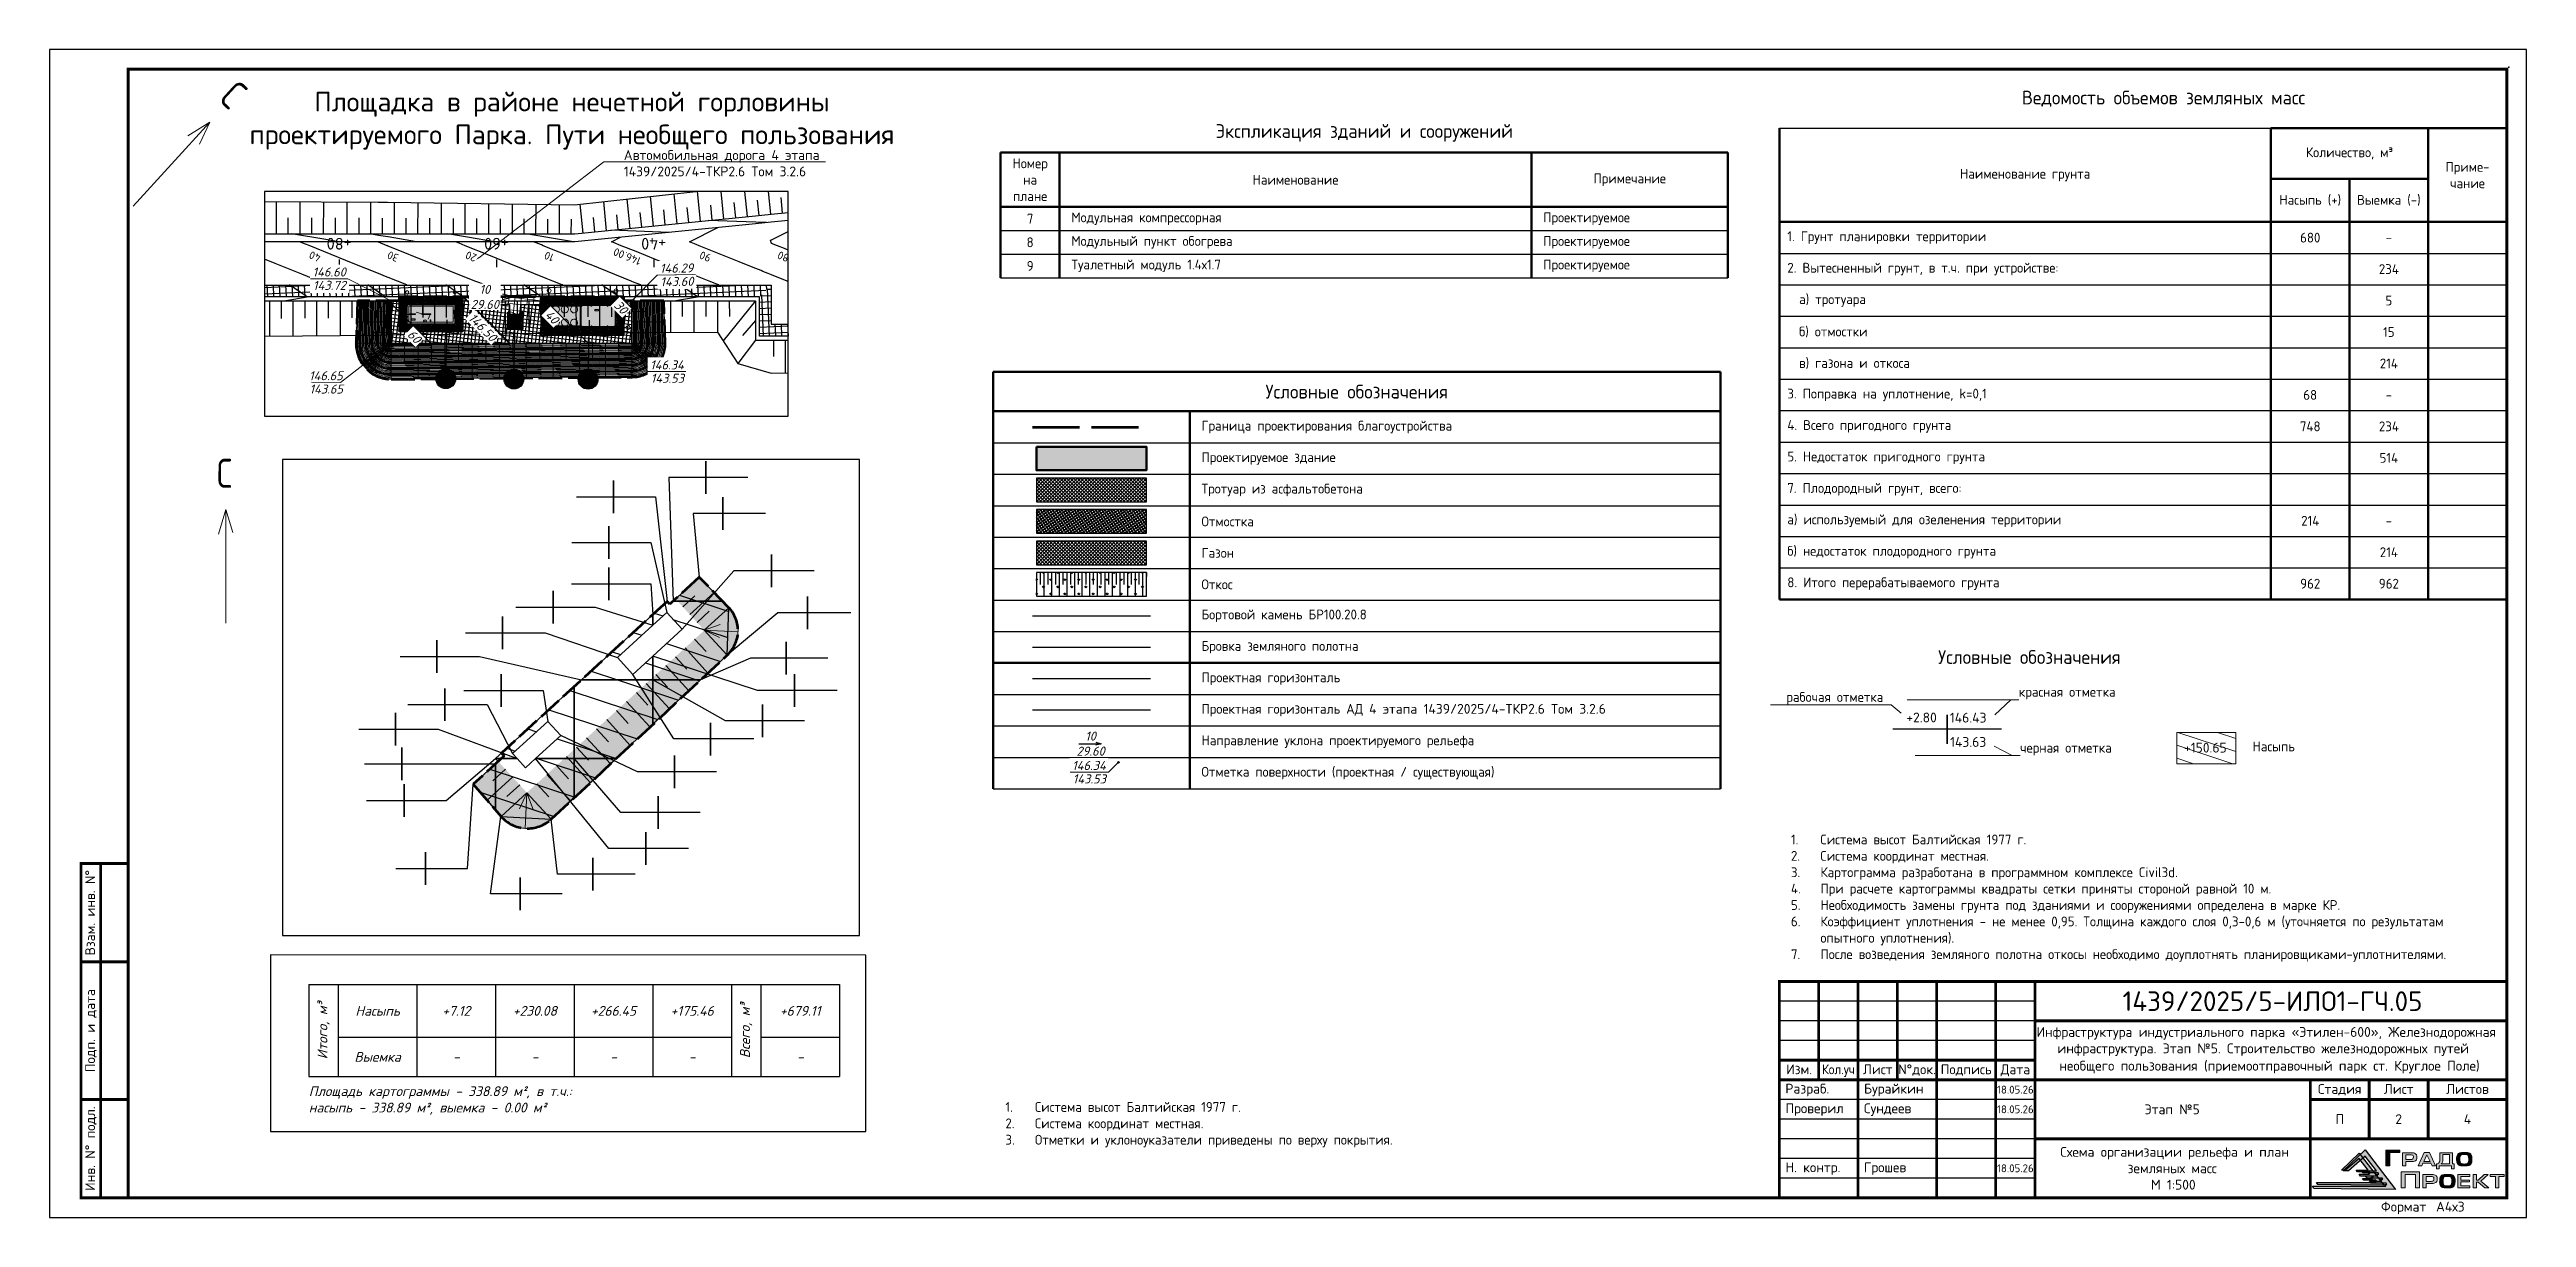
# Paper-space layout '5.2_СОРиПЗМ' of a CAD drawing. Header units: metres. Extents: x 0 to 630, y 0 to 297.
# The model-space entities are those that its viewports show. They can reach past a viewport. Long polylines and large blocks are cut down to what shows.
import ezdxf
from ezdxf import colors
from ezdxf.entities.mleader import LeaderData, LeaderLine
from ezdxf.enums import TextEntityAlignment as Align
from ezdxf.math import Vec2, Vec3

# ---------------------------------------------------------------- set-up
doc = ezdxf.new("R2010")
doc.units = ezdxf.units.M
doc.linetypes.add('ACAD_ISO02W100', pattern=[15, 12, -3])
for name, color, linetype in [('280_ПОР_Горизонтали вспомогательные', 7, 'Continuous'), ('_ОФОРМ_Примечания', 7, 'Continuous'), ('_Рамка-текст', 7, 'Continuous'), ('Cartogram_1_calculation_mark', 7, 'Continuous'), ('CARTOGRAM_1_HATCH_FILL', 7, 'Continuous'), ('CARTOGRAM_1_VOLUME', 7, 'Continuous'), ('АД_серый', 250, 'Continuous'), ('ВП АД', 7, 'Continuous'), ('ВС текст_2эт', 7, 'Continuous'), ('ГП_здания', 7, 'Continuous'), ('ГП_ПЗМ', 7, 'Continuous'), ('Откос', 7, 'Continuous'), ('ПП_Дорога_Покрытия_Газон', 3, 'Continuous'), ('ПП_Рамка_ДинамическийФормат', 7, 'Continuous'), ('Ситуация.Проектные откосы', 94, 'Continuous'), ('ТХ-площадка', 7, 'Continuous')]:
    doc.layers.add(name, color=color, linetype=linetype)
for name, color, linetype, lineweight in [('280_ПОР_Откосы планировки', 250, 'Continuous', 20), ('_ТЕКСТ', 7, 'Continuous', 20), ('ГП_АД том 3.2.6', 250, 'Continuous', 40), ('ГП_Борт_БР100.20.8', 15, 'Continuous', 30), ('ГП_ВП', 1, 'Continuous', 40), ('ГП_Границы ЗУ', 1, 'Continuous', 50), ('ГП_ШТАМП', 7, 'Continuous', 70), ('ГТ_ЭКСПЛИКАЦИЯ', 7, 'Continuous', 30), ('ПД_Проект_Штрих_Тротуар', 24, 'Continuous', 9), ('ПП_Дорога_БортовойКамень_БР100.20.8', 34, 'Continuous', 30), ('ПП_Дорога_Покрытия_Тротуар', 24, 'Continuous', 9)]:
    doc.layers.add(name, color=color, linetype=linetype, lineweight=lineweight)
doc.layers.add('ГП_Штриховка газонов', color=254, linetype='Continuous', true_color=0xd2f9d6)
doc.layers.add('ГП_Штриховка отмостки', color=7, linetype='Continuous', true_color=0xfbfccf)
doc.layers.add('ОНХП-ГП текст', color=98, linetype='Continuous', lineweight=20, true_color=0x000800)
doc.layers.add('помощь', color=1, linetype='Continuous', plot=False)
doc.styles.add('ASML', font='isocpeui.ttf')
doc.styles.add('Gipronikel', font='GOST Common.ttf')
doc.styles.add('GOST Common', font='GOST Common.ttf')
doc.styles.add('GOST-2.304_Type-B', font='arial.ttf')
doc.styles.add('ISOCPEUR', font='isocpeur.ttf')
doc.styles.add('ISOCPEUR.ttf', font='isocpeur.ttf')
doc.styles.add('Line_GUGK', font='', dxfattribs={"height": 1})
doc.styles.add('ГОСТ', font='')
doc.styles.add('ГОСТ 2.304', font='isocpeui.ttf')
doc.styles.add('СПДС', font='isocpeur.ttf')
doc.styles.add('СПДС 2.5', font='isocpeur.ttf', dxfattribs={"width": 0.8, "height": 2.5})
doc.styles.add('Шаг пикетажа', font='ISOCPEUR', dxfattribs={"height": 1.5})
doc.styles.get('Line_GUGK').set_extended_font_data('Bm431', italic=True)
doc.styles.get('ГОСТ').set_extended_font_data('GOST type A')
doc.linetypes.add('g5_121_t', pattern='A,4,-0.4,["Т",Line_GUGK,S=1,R=0,X=0,Y=-0.5],-1.2,12', length=17.6)
doc.dimstyles.new('ASML', dxfattribs={"dimtxt": 2.3, "dimasz": 1.5, "dimexe": 0.5, "dimexo": 0.5, "dimgap": 0.5, "dimtad": 1, "dimzin": 0, "dimdsep": 46, "dimtxsty": 'ASML', "dimblk": 'OBLIQUE', "dimcen": 0.09, "dimdle": 0.5, "dimadec": 0, "dimazin": 0, "dimtfac": 1, "dimtofl": 0, "dimtmove": 0, "dimatfit": 3, "dimldrblk": 'NONE', "dimfxl": 1, "dimtolj": 1, "dimtzin": 0, "dimarcsym": 0})
pattern_1 = [(45, (-200, 13.83333), (-0.4419417, 0.4419417), []), (135, (-200, 13.83333), (-0.4419417, -0.4419417), [])]
pattern_2 = [(228.935602527, (-2304778.50083, -470363.11837), (0.119693011739, -0.104283965406), []), (318.935602527, (-2304778.50083, -470363.11837), (0.104283965406, 0.119693011739), [])]

psp = doc.layouts.new('5.2_СОРиПЗМ')

# ---------------------------------------------------------------- texts
at = {"style": 'Gipronikel'}
psp.add_text('Условные обозначения', height=3.5, dxfattribs=at).set_placement((480.37, 140.76, 923.52))
at = {"layer": '_ОФОРМ_Примечания', "insert": (240.63, 23.59), "char_height": 2.5, "width": 185, "attachment_point": 4, "style": 'GOST Common'}
psp.add_mtext('\\pi-7.5,l10,t10;1.^IСистема высот Балтийская 1977 г.\\P2.^IСистема координат местная.\\P3.^IОтметки и уклоноуказатели приведены по верху покрытия.', dxfattribs=at)
at = {"layer": '_Рамка-текст', "char_height": 2, "width": 10, "attachment_point": 5, "line_spacing_factor": 1.1, "style": 'СПДС 2.5'}
for insert in [(500, 32.5), (500, 27.5), (500, 12.5)]:
    psp.add_mtext('{\\W1;18.05.26}', dxfattribs=dict(at, insert=insert))
at = {"layer": '_ТЕКСТ', "insert": (442.92, 97.37), "char_height": 2.5, "width": 185, "attachment_point": 1, "style": 'Gipronikel'}
psp.add_mtext('\\pi-7.5,l7.5,t7.5;1.^IСистема высот Балтийская 1977 г.\\P2.^IСистема координат местная.\\P3.^IКартограмма разработана в программном комплексе Civil3d.{\\C1;\\P}4.^IПри расчете картограммы квадраты сетки приняты стороной равной 10 м.\\P5.^IНеобходимость замены грунта под зданиями и сооружениями определена в марке КР.\\P{\\C7;6.^IКоэффициент уплотнения - не менее 0,95. Толщина каждого слоя 0,3-0,6 м (уточняется по результатам \\P\\pi0;опытного уплотнения).\\P\\pi-7.5;7.^IПосле возведения земляного полотна откосы необходимо доуплотнять планировщиками-уплотнителями.\\P}', dxfattribs=at)
at = {"layer": 'CARTOGRAM_1_VOLUME', "color": 5, "style": 'СПДС'}
psp.add_text('+2.80', height=2.5, dxfattribs=at).set_placement((476.15, 127.14), align=Align.MIDDLE_CENTER)
at = {"layer": 'CARTOGRAM_1_VOLUME', "color": 26, "style": 'СПДС'}
psp.add_text('146.43', height=2.5, dxfattribs=at).set_placement((488, 127.1), align=Align.MIDDLE_CENTER)
at = {"layer": 'CARTOGRAM_1_VOLUME', "color": 176, "style": 'СПДС'}
psp.add_text('143.63', height=2.5, dxfattribs=at).set_placement((488, 120.92), align=Align.MIDDLE_CENTER)
at = {"layer": 'CARTOGRAM_1_VOLUME', "color": 1, "style": 'СПДС'}
psp.add_text('+150.65', height=2.5, dxfattribs=at).set_placement((548.33, 119.47), align=Align.MIDDLE_CENTER)
at = {"layer": 'ГП_ШТАМП', "insert": (560.31, 119.78), "char_height": 2.5, "width": 80, "attachment_point": 4, "style": 'Gipronikel'}
psp.add_mtext('Насыпь', dxfattribs=at)
at = {"layer": 'ОНХП-ГП текст', "ltscale": 250, "char_height": 7.42, "width": 67.0666, "attachment_point": 1, "style": 'ГОСТ'}
for insert, rotation in [((47.84, 289.55), 317.3507), ((42.54, 192.96), 359.82707)]:
    psp.add_mtext('С', dxfattribs=dict(at, insert=insert, rotation=rotation))

msp = doc.modelspace()

# ---------------------------------------------------------------- texts
at = {"layer": 'ВП АД', "color": 5, "linetype": 'Continuous', "lineweight": 15, "style": 'ISOCPEUR.ttf'}
for s, rotation, p in [('70', 200.52173, (2308020.041, 454440.373, 145.7)), ('80', 200.52146, (2308012.716, 454433.669, 145.8))]:
    msp.add_text(s, height=1, rotation=rotation, dxfattribs=at).set_placement(p, align=Align.MIDDLE_CENTER)
at = {"layer": 'ВП АД', "color": 5, "linetype": 'Continuous', "lineweight": 30, "style": 'ISOCPEUR.ttf'}
for s, rotation, p in [('90', 200.52183, (2308005.39, 454426.966, 145.9)), ('146.00', 200.52199, (2307998.064, 454420.262, 146)), ('10', 200.5216, (2307990.738, 454413.558, 146.1)), ('20', 200.52203, (2307983.412, 454406.855, 146.2)), ('30', 200.52199, (2307976.086, 454400.151, 146.3)), ('40', 200.52165, (2307968.76, 454393.448, 146.4)), ('50', 200.52135, (2307961.434, 454386.744, 146.5))]:
    msp.add_text(s, height=1, rotation=rotation, dxfattribs=at).set_placement(p, align=Align.MIDDLE_CENTER)
at = {"layer": 'ВП АД', "color": 5, "linetype": 'Continuous', "lineweight": 30, "style": 'Шаг пикетажа'}
for s, p in [('+40', (2307998.938, 454424.292)), ('+60', (2307984.186, 454410.787)), ('+80', (2307969.435, 454397.281))]:
    msp.add_text(s, height=1.5, rotation=222.47509, dxfattribs=at).set_placement(p, align=Align.CENTER)

# ---------------------------------------------------------------- blocks, each defined once
blk = doc.blocks.new('*U3')
at = {"layer": 'ПП_Рамка_ДинамическийФормат', "linetype": 'Continuous', "lineweight": 30, "true_color": 0x0c6001}
h = blk.add_hatch(color=88, dxfattribs=at)
h.dxf.hatch_style = 1
h.paths.add_polyline_path([(583.4, 11.89), (588.95, 17.21), (596.72, 7.1), (575.95, 7.34), (575.59, 7.93), (594.24, 7.93), (593.87, 8.41), (594.5, 8.41), (594.28, 8.69), (590.46, 8.69), (590.04, 9.24), (593.23, 9.24), (592.86, 9.72), (593.49, 9.73), (593.27, 10), (589.47, 10), (589.04, 10.56), (592.22, 10.56), (591.86, 11.03), (592.48, 11.04), (592.26, 11.33), (588.45, 11.32), (588.02, 11.87), (591.84, 11.88), (588.98, 15.58), (584.72, 11.89)])
at = {"layer": 'ПП_Рамка_ДинамическийФормат', "linetype": 'Continuous', "lineweight": 30, "true_color": 0x033c8c}
h = blk.add_hatch(color=156, dxfattribs=at)
h.dxf.hatch_style = 1
h.paths.add_polyline_path([(582.93, 12.05), (587.41, 16.35), (593.69, 8.19), (576.92, 8.38), (576.62, 8.85), (591.68, 8.85), (591.39, 9.24), (591.89, 9.24), (591.72, 9.47), (588.63, 9.47), (588.29, 9.91), (590.87, 9.91), (590.57, 10.3), (591.08, 10.3), (590.9, 10.53), (587.83, 10.53), (587.48, 10.98), (590.05, 10.98), (589.76, 11.36), (590.26, 11.36), (590.08, 11.6), (587.01, 11.59), (586.66, 12.04), (589.74, 12.04), (587.44, 15.03), (584, 12.05)])
at = {"layer": 'ПП_Рамка_ДинамическийФормат', "linetype": 'Continuous', "lineweight": 0, "true_color": 0x033c8c}
h = blk.add_hatch(color=156, dxfattribs=at)
h.dxf.hatch_style = 1
h.paths.add_polyline_path([(594.23, 13.1), (595.23, 13.1), (595.23, 16.53), (597.8, 16.53), (597.8, 17.14), (594.23, 17.14)])
h = blk.add_hatch(color=156, dxfattribs=at)
h.dxf.hatch_style = 1
h.paths.add_polyline_path([(601.81, 16.19, 0.129761), (600.77, 16.46), (598.48, 16.46), (598.48, 13.1), (599.33, 13.1), (599.33, 14.21), (600.8, 14.21, 0.148195), (601.76, 14.43, 0.229809), (602.12, 15.01), (602.12, 15.6, 0.271278)])
h.paths.add_polyline_path([(599.32, 15.95), (600.58, 15.95, -0.094959), (600.98, 15.88, -0.198887), (601.19, 15.68, -0.099141), (601.26, 15.31, -0.182798), (601.11, 14.9, -0.188884), (600.82, 14.74, -0.015492), (600.55, 14.72), (599.32, 14.72)], flags=16)
h.paths.add_polyline_path([(605.32, 16.48), (604.01, 16.48), (602.49, 13.1), (603.39, 13.1), (603.65, 13.79), (605.68, 13.79), (605.99, 13.1), (606.83, 13.1)])
h.paths.add_polyline_path([(604.67, 15.96), (605.5, 14.23), (603.87, 14.23)], flags=16)
h.paths.add_polyline_path([(611.21, 16.47), (607.94, 16.47), (607.94, 14.64, -0.224), (607.59, 13.73), (607.48, 13.62), (607.13, 13.62), (607.13, 12.35), (607.83, 12.35), (607.83, 13.1), (610.91, 13.1), (610.91, 12.36), (611.64, 12.36), (611.64, 13.62), (611.21, 13.62)])
h.paths.add_polyline_path([(608.73, 15.97), (610.42, 15.97), (610.42, 13.6), (608.33, 13.6), (608.34, 13.66), (608.41, 13.69), (608.48, 13.76, 0.193412), (608.73, 14.4)], flags=16)
h.paths.add_polyline_path([(602.77, 11.58), (598.11, 11.58), (598.11, 7.56), (599.13, 7.56), (599.13, 10.93), (601.75, 10.93), (601.75, 7.56), (602.77, 7.56)])
h.paths.add_polyline_path([(607.29, 9.47), (607.29, 10.05, 0.311605), (607.01, 10.64, 0.129761), (605.97, 10.91), (603.68, 10.91), (603.68, 7.56), (604.53, 7.56), (604.53, 8.66), (606, 8.66, 0.148195), (606.96, 8.89, 0.267677)])
h.paths.add_polyline_path([(604.53, 10.41), (605.78, 10.41, -0.094959), (606.19, 10.33, -0.198887), (606.4, 10.13, -0.099141), (606.47, 9.76, -0.182798), (606.32, 9.35, -0.188884), (606.03, 9.2, -0.015492), (605.76, 9.18), (604.53, 9.18)], flags=16)
h.paths.add_polyline_path([(615.51, 9.48), (613.33, 9.48), (613.33, 10.41), (615.61, 10.41), (615.61, 10.91), (612.53, 10.91), (612.53, 7.56), (615.61, 7.56), (615.61, 8.01), (613.33, 8.01), (613.33, 9.04), (615.51, 9.04)])
h.paths.add_polyline_path([(617.25, 10.91), (616.45, 10.91), (616.45, 7.56), (617.25, 7.56), (617.25, 9), (617.73, 9), (619.41, 7.56), (620.42, 7.56), (618.4, 9.26), (620.26, 10.91), (619.28, 10.91), (617.72, 9.5), (617.25, 9.5)])
h.paths.add_polyline_path([(622.96, 10.4), (624.32, 10.4), (624.32, 10.91), (620.79, 10.91), (620.79, 10.4), (622.15, 10.4), (622.15, 7.56), (622.96, 7.56)])
h = blk.add_hatch(color=156, dxfattribs=at)
h.dxf.hatch_style = 1
edge = h.paths.add_edge_path()
edge.add_spline(control_points=[(614.18, 13.1), (614.31, 13.1), (614.55, 13.1), (614.88, 13.12), (615.17, 13.17), (615.43, 13.26), (615.66, 13.35), (615.86, 13.54), (616.04, 13.82), (616.16, 14.32), (616.15, 14.7), (616.14, 14.94), (616.14, 15.1), (616.14, 15.39), (616.04, 15.79), (615.86, 16.07), (615.66, 16.26), (615.43, 16.36), (615.17, 16.45), (614.88, 16.5), (614.55, 16.51), (614.31, 16.51), (614.18, 16.51), (614.05, 16.51), (613.82, 16.51), (613.49, 16.5), (613.2, 16.45), (612.94, 16.36), (612.71, 16.26), (612.51, 16.07), (612.33, 15.79), (612.23, 15.39), (612.23, 15.1), (612.23, 14.94), (612.22, 14.7), (612.21, 14.32), (612.33, 13.82), (612.51, 13.54), (612.71, 13.35), (612.94, 13.26), (613.2, 13.17), (613.49, 13.12), (613.82, 13.1), (614.05, 13.1), (614.18, 13.1)], knot_values=[0, 0, 0, 0, 0.392432, 0.709081, 0.998708, 1.278127, 1.53821, 1.728059, 2.110629, 2.5013, 3.242256, 3.242256, 3.242256, 3.711066, 4.101736, 4.484307, 4.674156, 4.934238, 5.213657, 5.503284, 5.819934, 6.212366, 6.212366, 6.212366, 6.590896, 6.907546, 7.197173, 7.476592, 7.736674, 7.926524, 8.309094, 8.699764, 9.168574, 9.168574, 9.168574, 9.90953, 10.300201, 10.682771, 10.87262, 11.132703, 11.412122, 11.701749, 12.018398, 12.396929, 12.396929, 12.396929, 12.396929], degree=3, periodic=0)
edge = h.paths.add_edge_path(flags=16)
edge.add_spline(control_points=[(613.07, 14.94), (613.07, 14.88), (613.07, 14.8), (613.07, 14.81), (613.07, 14.69), (613.06, 14.48), (613.1, 14.21), (613.14, 14), (613.23, 13.87), (613.29, 13.75), (613.41, 13.68), (613.54, 13.61), (613.7, 13.6), (613.89, 13.59), (614.04, 13.58), (614.15, 13.58), (614.18, 13.58), (614.22, 13.58), (614.32, 13.58), (614.48, 13.59), (614.66, 13.6), (614.83, 13.61), (614.96, 13.68), (615.07, 13.74), (615.14, 13.87), (615.22, 13.99), (615.27, 14.2), (615.31, 14.47), (615.3, 14.69), (615.3, 14.81), (615.3, 14.93), (615.31, 15.14), (615.27, 15.41), (615.23, 15.62), (615.14, 15.75), (615.07, 15.87), (614.96, 15.93), (614.83, 16), (614.66, 16.01), (614.48, 16.02), (614.32, 16.03), (614.22, 16.03), (614.19, 16.03), (614.15, 16.03), (614.05, 16.03), (613.89, 16.02), (613.71, 16.01), (613.54, 16), (613.41, 15.93), (613.3, 15.87), (613.23, 15.75), (613.15, 15.62), (613.1, 15.41), (613.06, 15.14), (613.07, 15), (613.07, 14.94)], knot_values=[0, 0, 0, 0, 1, 2, 3, 4, 5, 6, 7, 8, 9, 10, 11, 12, 13, 14, 15, 16, 17, 18, 19, 20, 21, 22, 23, 24, 25, 26, 27, 28, 29, 30, 31, 32, 33, 34, 35, 36, 37, 38, 39, 40, 41, 42, 43, 44, 45, 46, 47, 48, 49, 50, 51, 52, 53, 53, 53, 53], degree=3, periodic=0)
h = blk.add_hatch(color=156, dxfattribs=at)
h.dxf.hatch_style = 1
edge = h.paths.add_edge_path()
edge.add_spline(control_points=[(609.88, 7.56), (610.01, 7.56), (610.25, 7.56), (610.58, 7.56), (610.87, 7.58), (611.14, 7.67), (611.36, 7.76), (611.57, 7.96), (611.74, 8.23), (611.86, 8.73), (611.85, 9.11), (611.85, 9.36), (611.85, 9.51), (611.85, 9.8), (611.74, 10.21), (611.57, 10.48), (611.36, 10.68), (611.14, 10.77), (610.87, 10.86), (610.58, 10.91), (610.25, 10.91), (610.01, 10.91), (609.88, 10.91), (609.76, 10.91), (609.52, 10.91), (609.2, 10.91), (608.9, 10.86), (608.64, 10.77), (608.41, 10.68), (608.21, 10.48), (608.04, 10.21), (607.93, 9.8), (607.93, 9.51), (607.93, 9.36), (607.92, 9.11), (607.91, 8.73), (608.04, 8.23), (608.21, 7.96), (608.41, 7.76), (608.64, 7.67), (608.9, 7.58), (609.2, 7.56), (609.52, 7.56), (609.76, 7.56), (609.88, 7.56)], knot_values=[0, 0, 0, 0, 0.392432, 0.709081, 0.998708, 1.278127, 1.53821, 1.728059, 2.110629, 2.5013, 3.242256, 3.242256, 3.242256, 3.711066, 4.101736, 4.484307, 4.674156, 4.934238, 5.213657, 5.503284, 5.819934, 6.212366, 6.212366, 6.212366, 6.590896, 6.907546, 7.197173, 7.476592, 7.736674, 7.926524, 8.309094, 8.699764, 9.168574, 9.168574, 9.168574, 9.90953, 10.300201, 10.682771, 10.87262, 11.132703, 11.412122, 11.701749, 12.018398, 12.396929, 12.396929, 12.396929, 12.396929], degree=3, periodic=0)
edge = h.paths.add_edge_path(flags=16)
edge.add_spline(control_points=[(608.77, 9.35), (608.78, 9.3), (608.78, 9.22), (608.78, 9.22), (608.77, 9.11), (608.77, 8.89), (608.81, 8.62), (608.85, 8.41), (608.93, 8.28), (609, 8.16), (609.11, 8.1), (609.24, 8.03), (609.41, 8.02), (609.59, 8), (609.75, 8), (609.85, 8), (609.89, 8), (609.92, 8), (610.03, 8), (610.19, 8), (610.37, 8.01), (610.53, 8.02), (610.66, 8.09), (610.78, 8.16), (610.85, 8.28), (610.93, 8.4), (610.97, 8.61), (611.01, 8.88), (611.01, 9.1), (611, 9.22), (611.01, 9.34), (611.01, 9.55), (610.97, 9.82), (610.93, 10.03), (610.85, 10.16), (610.78, 10.28), (610.67, 10.34), (610.53, 10.42), (610.37, 10.42), (610.19, 10.44), (610.03, 10.44), (609.93, 10.44), (609.89, 10.44), (609.85, 10.44), (609.75, 10.44), (609.59, 10.44), (609.41, 10.42), (609.25, 10.41), (609.11, 10.34), (609, 10.28), (608.93, 10.16), (608.85, 10.03), (608.81, 9.82), (608.77, 9.55), (608.77, 9.41), (608.77, 9.35)], knot_values=[0, 0, 0, 0, 1, 2, 3, 4, 5, 6, 7, 8, 9, 10, 11, 12, 13, 14, 15, 16, 17, 18, 19, 20, 21, 22, 23, 24, 25, 26, 27, 28, 29, 30, 31, 32, 33, 34, 35, 36, 37, 38, 39, 40, 41, 42, 43, 44, 45, 46, 47, 48, 49, 50, 51, 52, 53, 53, 53, 53], degree=3, periodic=0)
at = {"layer": 'ПП_Рамка_ДинамическийФормат'}
blk.add_lwpolyline([(0, 0), (630, 0), (630, 297), (0, 297)], close=True, dxfattribs=at)
at = {"layer": 'ПП_Рамка_ДинамическийФормат', "const_width": 0.7}
for points in [[(20, 5), (625, 5), (625, 292), (20, 292)], [(8, 5), (20, 5), (20, 90), (8, 90)], [(440, 60), (440, 5), (625, 5), (625, 60)]]:
    blk.add_lwpolyline(points, close=True, dxfattribs=at)
for points in [[(13, 5), (13, 90)], [(20, 65), (8, 65)], [(450, 60), (450, 35)], [(460, 60), (460, 5)], [(470, 60), (470, 35)], [(480, 60), (480, 5)], [(495, 60), (495, 5)], [(505, 60), (505, 5)], [(505, 50), (625, 50)], [(505, 40), (440, 40)], [(505, 35), (440, 35)], [(505, 35), (625, 35)], [(575, 35), (575, 5)], [(590, 35), (590, 20)], [(605, 35), (605, 20)], [(20, 30), (8, 30)], [(625, 30), (575, 30)], [(505, 20), (625, 20)]]:
    blk.add_lwpolyline(points, dxfattribs=at)
at = {"layer": 'ПП_Рамка_ДинамическийФормат'}
for points in [[(505, 55), (440, 55)], [(505, 50), (440, 50)], [(505, 45), (440, 45)], [(505, 30), (440, 30)], [(505, 25), (440, 25)], [(505, 20), (440, 20)], [(505, 15), (440, 15)], [(505, 10), (440, 10)]]:
    blk.add_lwpolyline(points, dxfattribs=at)
at = {"layer": 'ПП_Рамка_ДинамическийФормат', "color": 88, "linetype": 'Continuous', "lineweight": 30, "true_color": 0x0c6001}
blk.add_lwpolyline([(583.4, 11.89), (588.95, 17.21), (596.72, 7.1), (575.95, 7.34), (575.59, 7.93), (594.24, 7.93), (593.87, 8.41), (594.5, 8.41), (594.28, 8.69), (590.46, 8.69), (590.04, 9.24), (593.23, 9.24), (592.86, 9.72), (593.49, 9.73), (593.27, 10), (589.47, 10), (589.04, 10.56), (592.22, 10.56), (591.86, 11.03), (592.48, 11.04), (592.26, 11.33), (588.45, 11.32), (588.02, 11.87), (591.84, 11.88), (588.98, 15.58), (584.72, 11.89)], close=True, dxfattribs=at)
at = {"layer": 'ПП_Рамка_ДинамическийФормат', "color": 7, "linetype": 'Continuous', "lineweight": 30, "true_color": 0xffffff}
blk.add_lwpolyline([(582.93, 12.05), (587.41, 16.35), (593.69, 8.19), (576.92, 8.38), (576.62, 8.85), (591.68, 8.85), (591.39, 9.24), (591.89, 9.24), (591.72, 9.47), (588.63, 9.47), (588.29, 9.91), (590.87, 9.91), (590.57, 10.3), (591.08, 10.3), (590.9, 10.53), (587.83, 10.53), (587.48, 10.98), (590.05, 10.98), (589.76, 11.36), (590.26, 11.36), (590.08, 11.6), (587.01, 11.59), (586.66, 12.04), (589.74, 12.04), (587.44, 15.03), (584, 12.05)], close=True, dxfattribs=at)
at = {"layer": 'ПП_Рамка_ДинамическийФормат', "color": 156, "linetype": 'Continuous', "lineweight": 0, "true_color": 0x033c8c}
blk.add_lwpolyline([(594.23, 13.1), (594.23, 17.14), (597.8, 17.14), (597.8, 16.53), (595.23, 16.53), (595.23, 13.1), (594.23, 13.1)], dxfattribs=at)
for points in [[(598.48, 13.1), (598.48, 16.46), (600.77, 16.46, -0.129761), (601.81, 16.19, -0.271278), (602.12, 15.6), (602.12, 15.01, -0.229809), (601.76, 14.43, -0.148195), (600.8, 14.21), (599.33, 14.21), (599.33, 13.1), (598.48, 13.1)], [(607.94, 16.47), (611.21, 16.47), (611.21, 13.62), (611.64, 13.62), (611.64, 12.36), (610.91, 12.36), (610.91, 13.1), (607.83, 13.1), (607.83, 12.35), (607.13, 12.35), (607.13, 13.62), (607.48, 13.62), (607.59, 13.73, 0.224), (607.94, 14.64), (607.94, 16.47)], [(603.68, 7.56), (603.68, 10.91), (605.97, 10.91, -0.129761), (607.01, 10.64, -0.311605), (607.29, 10.05), (607.29, 9.47, -0.267677), (606.96, 8.89, -0.148195), (606, 8.66), (604.53, 8.66), (604.53, 7.56), (603.68, 7.56)]]:
    blk.add_lwpolyline(points, format="xyb", dxfattribs=at)
for points in [[(599.32, 15.95), (600.58, 15.95, -0.094959), (600.98, 15.88, -0.198887), (601.19, 15.68, -0.099141), (601.26, 15.31, -0.182798), (601.11, 14.9, -0.188884), (600.82, 14.74, -0.015492), (600.55, 14.72), (599.32, 14.72), (599.32, 15.95)], [(608.73, 15.97), (610.42, 15.97), (610.42, 13.6), (608.33, 13.6), (608.34, 13.66), (608.41, 13.69), (608.48, 13.76, 0.193412), (608.73, 14.4), (608.73, 15.97)], [(604.53, 10.41), (605.78, 10.41, -0.094959), (606.19, 10.33, -0.198887), (606.4, 10.13, -0.099141), (606.47, 9.76, -0.182798), (606.32, 9.35, -0.188884), (606.03, 9.2, -0.015492), (605.76, 9.18), (604.53, 9.18), (604.53, 10.41)]]:
    blk.add_lwpolyline(points, format="xyb", close=True, dxfattribs=at)
for points in [[(602.49, 13.1), (604.01, 16.48), (605.32, 16.48), (606.83, 13.1), (605.99, 13.1), (605.68, 13.79), (603.65, 13.79), (603.39, 13.1)], [(603.87, 14.23), (605.5, 14.23), (604.67, 15.96), (603.87, 14.23)], [(602.77, 7.56), (602.77, 11.58), (598.11, 11.58), (598.11, 7.56), (599.13, 7.56), (599.13, 10.93), (601.75, 10.93), (601.75, 7.56)], [(612.53, 10.91), (612.53, 7.56), (615.61, 7.56), (615.61, 8.01), (613.33, 8.01), (613.33, 9.04), (615.51, 9.04), (615.51, 9.48), (613.33, 9.48), (613.33, 10.41), (615.61, 10.41), (615.61, 10.91)], [(616.45, 10.91), (617.25, 10.91), (617.25, 9.5), (617.72, 9.5), (619.28, 10.91), (620.26, 10.91), (618.4, 9.26), (620.42, 7.56), (619.41, 7.56), (617.73, 9), (617.25, 9), (617.25, 7.56), (616.45, 7.56)], [(622.15, 7.56), (622.15, 10.4), (620.79, 10.4), (620.79, 10.91), (624.32, 10.91), (624.32, 10.4), (622.96, 10.4), (622.96, 7.56)]]:
    blk.add_lwpolyline(points, close=True, dxfattribs=at)
for points in [[(614.18, 13.1), (614.31, 13.1), (614.55, 13.1), (614.88, 13.12), (615.17, 13.17), (615.43, 13.26), (615.66, 13.35), (615.86, 13.54), (616.04, 13.82), (616.16, 14.32), (616.15, 14.7), (616.14, 14.94), (616.14, 15.1), (616.14, 15.39), (616.04, 15.79), (615.86, 16.07), (615.66, 16.26), (615.43, 16.36), (615.17, 16.45), (614.88, 16.5), (614.55, 16.51), (614.31, 16.51), (614.18, 16.51), (614.05, 16.51), (613.82, 16.51), (613.49, 16.5), (613.2, 16.45), (612.94, 16.36), (612.71, 16.26), (612.51, 16.07), (612.33, 15.79), (612.23, 15.39), (612.23, 15.1), (612.23, 14.94), (612.22, 14.7), (612.21, 14.32), (612.33, 13.82), (612.51, 13.54), (612.71, 13.35), (612.94, 13.26), (613.2, 13.17), (613.49, 13.12), (613.82, 13.1), (614.05, 13.1), (614.18, 13.1)], [(609.88, 7.56), (610.01, 7.56), (610.25, 7.56), (610.58, 7.56), (610.87, 7.58), (611.14, 7.67), (611.36, 7.76), (611.57, 7.96), (611.74, 8.23), (611.86, 8.73), (611.85, 9.11), (611.85, 9.36), (611.85, 9.51), (611.85, 9.8), (611.74, 10.21), (611.57, 10.48), (611.36, 10.68), (611.14, 10.77), (610.87, 10.86), (610.58, 10.91), (610.25, 10.91), (610.01, 10.91), (609.88, 10.91), (609.76, 10.91), (609.52, 10.91), (609.2, 10.91), (608.9, 10.86), (608.64, 10.77), (608.41, 10.68), (608.21, 10.48), (608.04, 10.21), (607.93, 9.8), (607.93, 9.51), (607.93, 9.36), (607.92, 9.11), (607.91, 8.73), (608.04, 8.23), (608.21, 7.96), (608.41, 7.76), (608.64, 7.67), (608.9, 7.58), (609.2, 7.56), (609.52, 7.56), (609.76, 7.56), (609.88, 7.56)]]:
    blk.add_open_spline(points, degree=3, knots=[0, 0, 0, 0, 0.392432, 0.709081, 0.998708, 1.278127, 1.53821, 1.728059, 2.110629, 2.5013, 3.242256, 3.242256, 3.242256, 3.711066, 4.101736, 4.484307, 4.674156, 4.934238, 5.213657, 5.503284, 5.819934, 6.212366, 6.212366, 6.212366, 6.590896, 6.907546, 7.197173, 7.476592, 7.736674, 7.926524, 8.309094, 8.699764, 9.168574, 9.168574, 9.168574, 9.90953, 10.300201, 10.682771, 10.87262, 11.132703, 11.412122, 11.701749, 12.018398, 12.396929, 12.396929, 12.396929, 12.396929], dxfattribs=at)
for points in [[(613.07, 14.94), (613.07, 14.88), (613.07, 14.8), (613.07, 14.81), (613.07, 14.69), (613.06, 14.48), (613.1, 14.21), (613.14, 14), (613.23, 13.87), (613.29, 13.75), (613.41, 13.68), (613.54, 13.61), (613.7, 13.6), (613.89, 13.59), (614.04, 13.58), (614.15, 13.58), (614.18, 13.58), (614.22, 13.58), (614.32, 13.58), (614.48, 13.59), (614.66, 13.6), (614.83, 13.61), (614.96, 13.68), (615.07, 13.74), (615.14, 13.87), (615.22, 13.99), (615.27, 14.2), (615.31, 14.47), (615.3, 14.69), (615.3, 14.81), (615.3, 14.93), (615.31, 15.14), (615.27, 15.41), (615.23, 15.62), (615.14, 15.75), (615.07, 15.87), (614.96, 15.93), (614.83, 16), (614.66, 16.01), (614.48, 16.02), (614.32, 16.03), (614.22, 16.03), (614.19, 16.03), (614.15, 16.03), (614.05, 16.03), (613.89, 16.02), (613.71, 16.01), (613.54, 16), (613.41, 15.93), (613.3, 15.87), (613.23, 15.75), (613.15, 15.62), (613.1, 15.41), (613.06, 15.14), (613.07, 15), (613.07, 14.94)], [(608.77, 9.35), (608.78, 9.3), (608.78, 9.22), (608.78, 9.22), (608.77, 9.11), (608.77, 8.89), (608.81, 8.62), (608.85, 8.41), (608.93, 8.28), (609, 8.16), (609.11, 8.1), (609.24, 8.03), (609.41, 8.02), (609.59, 8), (609.75, 8), (609.85, 8), (609.89, 8), (609.92, 8), (610.03, 8), (610.19, 8), (610.37, 8.01), (610.53, 8.02), (610.66, 8.09), (610.78, 8.16), (610.85, 8.28), (610.93, 8.4), (610.97, 8.61), (611.01, 8.88), (611.01, 9.1), (611, 9.22), (611.01, 9.34), (611.01, 9.55), (610.97, 9.82), (610.93, 10.03), (610.85, 10.16), (610.78, 10.28), (610.67, 10.34), (610.53, 10.42), (610.37, 10.42), (610.19, 10.44), (610.03, 10.44), (609.93, 10.44), (609.89, 10.44), (609.85, 10.44), (609.75, 10.44), (609.59, 10.44), (609.41, 10.42), (609.25, 10.41), (609.11, 10.34), (609, 10.28), (608.93, 10.16), (608.85, 10.03), (608.81, 9.82), (608.77, 9.55), (608.77, 9.41), (608.77, 9.35)]]:
    blk.add_open_spline(points, degree=3, dxfattribs=at)
at = {"layer": 'ПП_Рамка_ДинамическийФормат'}
blk.add_point((625.5, 292.5), dxfattribs=at)
at = {"layer": 'ПП_Рамка_ДинамическийФормат', "style": 'ISOCPEUR'}
for s, p in [('Взам. инв. N%%D', (12.33, 77.5)), ('Подп. и дата', (12.33, 47.5)), ('Инв. N%%D подл.', (12.33, 17.5))]:
    blk.add_text(s, height=2.5, rotation=90, dxfattribs=at).set_placement(p, align=Align.BOTTOM_CENTER)
at = {"layer": 'ПП_Рамка_ДинамическийФормат', "style": 'СПДС'}
for s, p in [('Изм.', (445, 35.67)), ('Лист', (465, 35.67)), ('N%%Dдок.', (475, 35.67)), ('Подпись', (487.5, 35.67)), ('Дата', (500, 35.67)), ('Стадия', (582.5, 30.67)), ('Лист', (597.5, 30.67)), ('Листов', (615, 30.67))]:
    blk.add_text(s, height=2.5, dxfattribs=at).set_placement(p, align=Align.BOTTOM_CENTER)
at = {"layer": 'ПП_Рамка_ДинамическийФормат', "style": 'СПДС', "width": 0.9}
blk.add_text('Кол.уч', height=2.5, dxfattribs=at).set_placement((455, 35.67), align=Align.BOTTOM_CENTER)
at = {"layer": 'ПП_Рамка_ДинамическийФормат', "style": 'ISOCPEUR'}
blk.add_text('Формат', height=2.5, dxfattribs=at).set_placement((593, 1.5))
at = {"layer": 'ПП_Рамка_ДинамическийФормат', "style": 'СПДС', "flags": 4}
for tag, height, p in [('ШИФР', 5, (565, 55)), ('ОБЪЕКТ', 2.5, (565, 42.5)), ('ПОДОБЪЕКТ', 2.5, (540, 27.5)), ('СТАДИЯ', 2.5, (582.5, 25)), ('ЛИСТ', 2.5, (597.5, 25)), ('ЛИСТОВ', 2.5, (615, 25)), ('ЧЕРТЕЖ', 2.5, (540, 12.5))]:
    blk.add_attdef(tag, text='', height=height, dxfattribs=at).set_placement(p, align=Align.MIDDLE_CENTER)
at = {"layer": 'ПП_Рамка_ДинамическийФормат', "style": 'СПДС'}
for tag, p, flags in [('СПЕЦ_1', (441.5, 31.5), 12), ('ФАМИЛИЯ_1', (461.5, 31.5), 4), ('СПЕЦ_2', (441.5, 26.5), 12), ('ФАМИЛИЯ_2', (461.5, 26.5), 4), ('СПЕЦ_3', (441.5, 21.5), 12), ('СПЕЦ_4', (441.5, 16.5), 12), ('ФАМИЛИЯ_3', (461.5, 21.5), 4), ('ФАМИЛИЯ_4', (461.5, 16.5), 4), ('СПЕЦ_5', (441.5, 11.5), 12), ('ФАМИЛИЯ_5', (461.5, 11.5), 4), ('СПЕЦ_6', (441.5, 6.5), 12), ('ФАМИЛИЯ_6', (461.5, 6.5), 4)]:
    blk.add_attdef(tag, p, '', height=2.5, dxfattribs=dict(at, flags=flags))
blk.add_attdef('ФОРМАТ', (607, 1.5), '', height=2.5, dxfattribs=at)
blk = doc.blocks.new('*T36')
at = {"layer": '_ОФОРМ_Примечания', "color": 0, "linetype": 'ByBlock', "lineweight": -2, "transparency": 16777216}
for p, q in [((0, -15), (125, -15)), ((0, -46.83), (185, -46.83)), ((0, -54.83), (185, -54.83)), ((0, -62.83), (185, -62.83)), ((0, -70.83), (185, -70.83)), ((0, -78.83), (185, -78.83)), ((0, -86.83), (185, -86.83)), ((0, -94.83), (185, -94.83)), ((0, -102.83), (185, -102.83)), ((0, -110.83), (185, -110.83)), ((0, -118.83), (185, -118.83)), ((0, -126.83), (185, -126.83))]:
    blk.add_line(p, q, dxfattribs=at)
at = {"layer": '_ОФОРМ_Примечания', "color": 7, "linetype": 'Continuous', "lineweight": 50, "transparency": 16777216}
for p, q in [((0, -15), (0, -134.83)), ((125, -15), (185, -15)), ((125, -15), (125, -134.83)), ((165, -15), (165, -134.83)), ((185, -15), (185, -134.83)), ((125, -27.86), (165, -27.86)), ((145, -27.86), (145, -134.83)), ((0, -38.83), (185, -38.83))]:
    blk.add_line(p, q, dxfattribs=at)
at = {"layer": '_ОФОРМ_Примечания', "color": 0, "lineweight": 50, "transparency": 16777216}
blk.add_line((0, -134.83), (185, -134.83), dxfattribs=at)
at = {"layer": '_ОФОРМ_Примечания', "color": 0, "transparency": 16777216, "style": 'Gipronikel'}
for s, insert, char_height, width, attachment_point in [('\\pl10.325,t18.611;Ведомость объемов земляных масс\\P', (92.5, -7.5), 3.5, 182, 5), ('Количество, м{\\fISOCPEUR|b0|i0|c0|p34;³\\P}', (145, -21.43), 2.5, 37, 5), ('Приме- чание', (175, -26.92), 2.5, 17, 5), ('Наименование грунта', (62.5, -26.92), 2.5, 122, 5), ('Насыпь (+)', (135, -33.35), 2.5, 17, 5), ('Выемка (-)', (155, -33.35), 2.5, 17, 5), ('1. Грунт планировки территории', (2, -42.83), 2.5, 121, 4), ('680', (135, -42.83), 2.5, 17, 5), ('-', (155, -42.83), 2.5, 17, 5), ('2. Вытесненный грунт, в т.ч. при устройстве:', (2, -50.83), 2.5, 121, 4), ('234', (155, -50.83), 2.5, 17, 5), ('а) тротуара', (5, -58.83), 2.5, 115, 4), ('5', (155, -58.83), 2.5, 17, 5), ('б) отмостки', (5, -66.83), 2.5, 115, 4), ('15', (155, -66.83), 2.5, 17, 5), ('в) газона и откоса', (5, -74.83), 2.5, 115, 4), ('214', (155, -74.83), 2.5, 17, 5), ('3. Поправка на уплотнение, k=0,1', (2, -82.83), 2.5, 121, 4), ('68', (135, -82.83), 2.5, 17, 5), ('-', (155, -82.83), 2.5, 17, 5), ('4. Всего пригодного грунта', (2, -90.83), 2.5, 121, 4), ('748', (135, -90.83), 2.5, 17, 5), ('234', (155, -90.83), 2.5, 17, 5), ('5. Недостаток пригодного грунта', (2, -98.83), 2.5, 121, 4), ('514', (155, -98.83), 2.5, 17, 5), ('7. Плодородный грунт, всего:', (2, -106.83), 2.5, 121, 4), ('а) используемый для озеленения территории', (2, -114.83), 2.5, 121, 4), ('214', (135, -114.83), 2.5, 17, 5), ('-', (155, -114.83), 2.5, 17, 5), ('б) недостаток плодородного грунта', (2, -122.83), 2.5, 121, 4), ('214', (155, -122.83), 2.5, 17, 5), ('8. Итого перерабатываемого грунта', (2, -130.83), 2.5, 121, 4)]:
    blk.add_mtext(s, dxfattribs=dict(at, insert=insert, char_height=char_height, width=width, attachment_point=attachment_point))
at = {"layer": '_ОФОРМ_Примечания', "transparency": 16777216, "char_height": 2.5, "width": 17, "attachment_point": 5, "style": 'Gipronikel'}
for insert in [(135, -130.83), (155, -130.83)]:
    blk.add_mtext('962', dxfattribs=dict(at, insert=insert))
blk = doc.blocks.new('_None')
blk = doc.blocks.new('*T39')
at = {"layer": '_ОФОРМ_Примечания', "color": 0, "lineweight": 50, "transparency": 16777216}
for p, q in [((0, 0), (185, 0)), ((0, 0), (0, -74)), ((185, 0), (185, -74)), ((0, -10), (185, -10)), ((50, -10), (50, -74))]:
    blk.add_line(p, q, dxfattribs=at)
at = {"layer": '_ОФОРМ_Примечания', "color": 0, "lineweight": -2, "transparency": 16777216}
for p, q in [((0, -18), (185, -18)), ((0, -26), (185, -26)), ((0, -34), (185, -34)), ((0, -42), (185, -42)), ((0, -50), (185, -50)), ((0, -58), (185, -58)), ((0, -66), (185, -66)), ((0, -74), (185, -74))]:
    blk.add_line(p, q, dxfattribs=at)
at = {"layer": '_ОФОРМ_Примечания', "transparency": 16777216}
for s, insert, char_height, width, attachment_point, style in [('Условные обозначения', (92.5, -5), 3.5, 182, 5, 'Gipronikel'), ('Граница проектирования благоустройства', (53, -14), 2.5, 129, 4, 'GOST Common'), ('Проектируемое здание', (53, -22), 2.5, 129, 4, 'GOST Common'), ('Тротуар из асфальтобетона', (53, -30), 2.5, 129, 4, 'GOST Common'), ('Отмостка', (53, -38), 2.5, 129, 4, 'GOST Common'), ('Газон', (53, -46), 2.5, 129, 4, 'GOST Common'), ('Откос', (53, -54), 2.5, 129, 4, 'GOST Common'), ('Бортовой камень БР100.20.8', (53, -62), 2.5, 129, 4, 'GOST Common'), ('Бровка земляного полотна', (53, -70), 2.5, 129, 4, 'GOST Common')]:
    blk.add_mtext(s, dxfattribs=dict(at, insert=insert, char_height=char_height, width=width, attachment_point=attachment_point, style=style))
blk = doc.blocks.new('*T38')
at = {"layer": '_ОФОРМ_Примечания', "color": 0, "lineweight": 50, "transparency": 16777216}
for p, q in [((0, 0), (185, 0)), ((0, 0), (0, -32)), ((50, 0), (50, -32)), ((185, 0), (185, -32))]:
    blk.add_line(p, q, dxfattribs=at)
at = {"layer": '_ОФОРМ_Примечания', "color": 0, "lineweight": -2, "transparency": 16777216}
for p, q in [((0, -8), (185, -8)), ((0, -16), (185, -16)), ((0, -24), (185, -24)), ((0, -32), (185, -32))]:
    blk.add_line(p, q, dxfattribs=at)
at = {"layer": '_ОФОРМ_Примечания', "transparency": 16777216, "char_height": 2.5, "width": 129, "attachment_point": 4, "style": 'GOST Common'}
for s, insert in [('Проектная горизонталь', (53, -4)), ('Проектная горизонталь АД {\\fISOCPEUR|b0|i0|c204|p34;4 этапа 1439/2025/4-ТКР2.6 Том 3.2.6 }', (53, -12)), ('Направление уклона проектируемого рельефа', (53, -20)), ('Отметка поверхности (проектная / существующая)', (53, -28))]:
    blk.add_mtext(s, dxfattribs=dict(at, insert=insert))
blk = doc.blocks.new('_Oblique')
at = {"color": 0, "linetype": 'ByBlock', "lineweight": -2}
blk.add_line((-0.5, -0.5), (0.5, 0.5), dxfattribs=at)
blk = doc.blocks.new('*U11')
at = {"layer": 'ГТ_ЭКСПЛИКАЦИЯ', "linetype": 'g5_121_t', "true_color": 0xffffff}
h = blk.add_hatch(color=7, dxfattribs=at)
h.dxf.hatch_style = 1
edge = h.paths.add_edge_path()
edge.add_arc((0, 0), 2.5, 0, 360)
at = {"layer": 'ГТ_ЭКСПЛИКАЦИЯ'}
blk.add_lwpolyline([(0, 0), (0.33, 15.02)], dxfattribs=at)
blk.add_circle((0, 0), 2.5, dxfattribs=at)
at = {"layer": 'ГТ_ЭКСПЛИКАЦИЯ', "color": 18, "lineweight": 50, "true_color": 0x000000, "style": 'GOST-2.304_Type-B'}
blk.add_attdef('№', text='', height=2.5, dxfattribs=at).set_placement((0, 0), align=Align.MIDDLE_CENTER)
blk = doc.blocks.new('*T110')
at = {"layer": '_ОФОРМ_Примечания', "color": 0, "lineweight": 50, "transparency": 16777216}
for p, q in [((0, -10), (185, -10)), ((0, -10), (0, -41.83)), ((15, -10), (15, -41.83)), ((135, -10), (135, -41.83)), ((185, -10), (185, -41.83)), ((0, -23.83), (185, -23.83))]:
    blk.add_line(p, q, dxfattribs=at)
at = {"layer": '_ОФОРМ_Примечания', "color": 0, "lineweight": -2, "transparency": 16777216}
for p, q in [((0, -29.83), (185, -29.83)), ((0, -35.83), (185, -35.83)), ((0, -41.83), (185, -41.83))]:
    blk.add_line(p, q, dxfattribs=at)
at = {"layer": '_ОФОРМ_Примечания', "transparency": 16777216}
for s, insert, char_height, width, attachment_point, style in [('Экспликация зданий и сооружений ', (92.5, -5), 3.5, 182, 5, 'Gipronikel'), ('Номер на плане', (7.5, -16.92), 2.5, 12, 5, 'Gipronikel'), ('{\\fGOST Common|b0|i0|c204|p34;\\C256;Наименование}', (75, -16.92), 2.5, 117, 5, 'Gipronikel'), ('Примечание', (160, -16.92), 2.5, 47, 5, 'Gipronikel'), ('7', (7.5, -26.83), 2.5, 12, 5, 'GOST Common'), ('Модульная компрессорная', (18, -26.83), 2.5, 114, 4, 'GOST Common'), ('Модульный пункт обогрева', (18, -32.83), 2.5, 114, 4, 'GOST Common'), ('Проектируемое', (138, -26.83), 2.5, 44, 4, 'GOST Common'), ('Проектируемое', (138, -32.83), 2.5, 44, 4, 'GOST Common'), ('9', (7.5, -38.83), 2.5, 12, 5, 'GOST Common'), ('8', (7.5, -32.83), 2.5, 12, 5, 'GOST Common'), ('Туалетный модуль 1.4х1.7', (18, -38.83), 2.5, 114, 4, 'GOST Common'), ('Проектируемое', (138, -38.83), 2.5, 44, 4, 'GOST Common')]:
    blk.add_mtext(s, dxfattribs=dict(at, insert=insert, char_height=char_height, width=width, attachment_point=attachment_point, style=style))
blk = doc.blocks.new('АД 3.2.6')
at = {"layer": 'АД_серый'}
h = blk.add_hatch(dxfattribs=at)
h.set_pattern_fill('ANSI37', color=256, scale=0.25)
h.set_pattern_definition([(45, (-2306975.5191, -453219.8534), (-0.56126600757, 0.56126600757), []), (135, (-2306975.5191, -453219.8534), (-0.56126600757, -0.56126600757), [])])
h.paths.add_polyline_path([(1074.58, 1224.99), (1072.46, 1225.09), (1075.84, 1221.4), (1057.4, 1204.52), (1054.03, 1208.2), (1053.93, 1206.09), (1057.31, 1202.4), (1077.96, 1221.31)])
h = blk.add_hatch(dxfattribs=at)
h.set_pattern_fill('ANSI37', color=256, scale=0.25)
h.set_pattern_definition([(45, (-2306965.9422, -453205.9558), (-0.56126600757, 0.56126600757), []), (135, (-2306965.9422, -453205.9558), (-0.56126600757, -0.56126600757), [])])
edge = h.paths.add_edge_path()
edge.add_line((1053.93, 1206.09), (1054.03, 1208.2))
edge.add_line((1054.03, 1208.2), (1018.62, 1175.79))
edge.add_line((1018.62, 1175.79), (966.99, 1128.52))
edge.add_line((966.99, 1128.52), (878.48, 1047.49))
edge.add_line((878.48, 1047.49), (841.6, 1013.73))
edge.add_line((841.6, 1013.73), (814.31, 988.74))
edge.add_line((814.31, 988.74), (777.44, 954.98))
edge.add_line((777.44, 954.98), (740.56, 921.22))
edge.add_line((740.56, 921.22), (666.8, 853.69))
edge.add_line((666.8, 853.69), (629.92, 819.92))
edge.add_line((629.92, 819.92), (593.04, 786.16))
edge.add_line((593.04, 786.16), (556.17, 752.4))
edge.add_line((556.17, 752.4), (292.42, 510.93))
edge.add_line((292.42, 510.93), (59.06, 297.28))
edge.add_arc((479.25, -161.67), 622.25, 132.47509, 141.1318)
edge.add_line((-5.23, 228.81), (-27.96, 200.61))
edge.add_arc((-516.72, 594.55), 627.75, 312.47523, 321.1318, ccw=False)
edge.add_line((-92.82, 131.54), (-212.23, 22.21))
edge.add_line((-212.23, 22.21), (-211.22, 21.1))
edge.add_line((-211.22, 21.1), (-91.8, 130.43))
edge.add_arc((-516.72, 594.55), 629.25, 312.47523, 321.1318)
edge.add_line((-26.79, 199.67), (-4.06, 227.87))
edge.add_arc((479.25, -161.67), 620.75, 132.47509, 141.1318, ccw=False)
edge.add_line((60.07, 296.18), (293.45, 509.84))
edge.add_line((293.45, 509.84), (557.18, 751.29))
edge.add_line((557.18, 751.29), (594.06, 785.05))
edge.add_line((594.06, 785.05), (630.94, 818.82))
edge.add_line((630.94, 818.82), (667.81, 852.58))
edge.add_line((667.81, 852.58), (741.57, 920.11))
edge.add_line((741.57, 920.11), (778.45, 953.87))
edge.add_line((778.45, 953.87), (815.33, 987.64))
edge.add_line((815.33, 987.64), (842.62, 1012.62))
edge.add_line((842.62, 1012.62), (879.5, 1046.38))
edge.add_line((879.5, 1046.38), (968.01, 1127.42))
edge.add_line((968.01, 1127.42), (1019.63, 1174.69))
edge.add_line((1019.63, 1174.69), (1053.93, 1206.09))
for p, q in [((1049.92, 1217.04, 144.46), (1046.94, 1219.7, 144.46)), ((1050.92, 1218.16, 144.46), (1049.42, 1219.5, 144.46)), ((1047.92, 1214.8, 144.46), (1044.98, 1217.43, 144.46)), ((1048.92, 1215.92, 144.46), (1047.44, 1217.24, 144.46)), ((1043.92, 1210.33, 144.46), (1041.04, 1212.91, 144.46)), ((1045.92, 1212.57, 144.46), (1043.02, 1215.17, 144.46)), ((1046.92, 1213.68, 144.46), (1045.46, 1214.99, 144.46)), ((1041.92, 1208.1, 144.46), (1039.06, 1210.66, 144.46)), ((1042.92, 1209.21, 144.46), (1041.48, 1210.5, 144.46)), ((1044.92, 1211.45, 144.46), (1043.47, 1212.74, 144.46)), ((1066.71, 1210.32, 149.18), (1069.48, 1207.3, 149.18)), ((1039.92, 1205.86, 144.46), (1037.08, 1208.4, 144.46)), ((1040.92, 1206.98, 144.46), (1039.49, 1208.25, 144.46)), ((1063.39, 1207.29, 149.18), (1064.79, 1205.76, 149.18)), ((1064.49, 1208.3, 149.18), (1067.28, 1205.25, 149.18)), ((1065.6, 1209.31, 149.18), (1066.99, 1207.79, 149.18)), ((1035.92, 1201.39, 144.46), (1033.12, 1203.89, 144.46)), ((1037.92, 1203.63, 144.46), (1035.1, 1206.15, 144.46)), ((1036.92, 1202.51, 144.46), (1035.51, 1203.76, 144.46)), ((1038.92, 1204.74, 144.46), (1037.5, 1206.01, 144.46)), ((1053.9, 1205.38), (1054.3, 1198.84)), ((1060.07, 1204.25, 149.18), (1062.89, 1201.17, 149.18)), ((1061.18, 1205.26, 149.18), (1062.58, 1203.72, 149.18)), ((1062.28, 1206.27, 149.18), (1065.09, 1203.21, 149.18)), ((1033.92, 1199.16, 144.46), (1031.14, 1201.64, 144.46)), ((1034.92, 1200.27, 144.46), (1033.52, 1201.52, 144.46)), ((1049.23, 1201.1, 149.18), (1050.58, 1199.63, 149.18)), ((1050.34, 1202.12, 149.18), (1053.03, 1199.17, 149.18)), ((1051.44, 1203.13, 149.18), (1052.79, 1201.66, 149.18)), ((1057.28, 1201.69), (1057.62, 1197.98)), ((1058.96, 1203.23, 149.18), (1060.38, 1201.69, 149.18)), ((1029.78, 1194.82, 144.46), (1027.26, 1197.57, 144.46)), ((1031.92, 1196.92, 144.46), (1029.16, 1199.38, 144.46)), ((1030.88, 1195.83, 144.46), (1029.63, 1197.2, 144.46)), ((1032.92, 1198.04, 144.46), (1031.53, 1199.27, 144.46)), ((1044.81, 1197.05, 149.18), (1046.17, 1195.56, 149.18)), ((1045.91, 1198.07, 149.18), (1048.63, 1195.1, 149.18)), ((1047.02, 1199.08, 149.18), (1048.38, 1197.6, 149.18)), ((1048.13, 1200.09, 149.18), (1050.83, 1197.13, 149.18)), ((1027.57, 1192.79, 144.46), (1025.02, 1195.58, 144.46)), ((1028.67, 1193.81, 144.46), (1027.4, 1195.19, 144.46)), ((1041.49, 1194.01, 149.18), (1044.23, 1191.02, 149.18)), ((1042.59, 1195.03, 149.18), (1043.96, 1193.53, 149.18)), ((1043.7, 1196.04, 149.18), (1046.43, 1193.06, 149.18)), ((1023.14, 1188.74, 144.46), (1020.53, 1191.59, 144.46)), ((1025.35, 1190.77, 144.46), (1022.77, 1193.58, 144.46)), ((1024.25, 1189.75, 144.46), (1022.95, 1191.17, 144.46)), ((1026.46, 1191.78, 144.46), (1025.18, 1193.18, 144.46)), ((1038.17, 1190.98, 149.18), (1039.55, 1189.47, 149.18)), ((1039.27, 1191.99, 149.18), (1042.03, 1188.98, 149.18)), ((1040.38, 1193, 149.18), (1041.76, 1191.5, 149.18)), ((1018.71, 1184.69, 144.46), (1016.05, 1187.6, 144.46)), ((1020.93, 1186.72, 144.46), (1018.29, 1189.6, 144.46)), ((1022.03, 1187.73, 144.46), (1020.72, 1189.16, 144.46)), ((1034.85, 1187.94, 149.18), (1037.64, 1184.89, 149.18)), ((1035.96, 1188.95, 149.18), (1037.34, 1187.43, 149.18)), ((1037.06, 1189.96, 149.18), (1039.83, 1186.94, 149.18)), ((1016.5, 1182.66, 144.46), (1013.81, 1185.61, 144.46)), ((1017.61, 1183.68, 144.46), (1016.27, 1185.14, 144.46)), ((1019.82, 1185.7, 144.46), (1018.5, 1187.15, 144.46)), ((1031.53, 1184.9, 149.18), (1032.94, 1183.36, 149.18)), ((1032.64, 1185.91, 149.18), (1035.44, 1182.84, 149.18)), ((1033.74, 1186.92, 149.18), (1035.14, 1185.4, 149.18)), ((1012.08, 1178.61, 144.46), (1009.35, 1181.59, 144.46)), ((1014.29, 1180.64, 144.46), (1011.56, 1183.62, 144.46)), ((1015.4, 1181.65, 144.46), (1014.04, 1183.13, 144.46)), ((1028.21, 1181.86, 149.18), (1031.06, 1178.75, 149.18)), ((1029.32, 1182.87, 149.18), (1030.74, 1181.32, 149.18)), ((1030.42, 1183.89, 149.18), (1033.25, 1180.8, 149.18)), ((1009.86, 1176.59, 144.46), (1007.13, 1179.57, 144.46)), ((1010.97, 1177.6, 144.46), (1009.61, 1179.09, 144.46)), ((1013.18, 1179.63, 144.46), (1011.82, 1181.11, 144.46)), ((1024.89, 1178.82, 149.18), (1026.33, 1177.25, 149.18)), ((1026, 1179.83, 149.18), (1028.87, 1176.7, 149.18)), ((1027.1, 1180.85, 149.18), (1028.54, 1179.28, 149.18)), ((1005.44, 1172.54, 144.46), (1002.69, 1175.54, 144.46)), ((1007.65, 1174.56, 144.46), (1004.91, 1177.56, 144.46)), ((1006.55, 1173.55, 144.46), (1005.17, 1175.05, 144.46)), ((1008.76, 1175.57, 144.46), (1007.39, 1177.07, 144.46)), ((1021.57, 1175.78, 149.18), (1024.49, 1172.6, 149.18)), ((1022.68, 1176.8, 149.18), (1024.13, 1175.21, 149.18)), ((1023.79, 1177.81, 149.18), (1026.68, 1174.65, 149.18)), ((1003.23, 1170.51, 144.46), (1000.47, 1173.52, 144.46)), ((1004.33, 1171.52, 144.46), (1002.95, 1173.03, 144.46)), ((1018.25, 1172.74, 149.18), (1019.73, 1171.14, 149.18)), ((1019.36, 1173.76, 149.18), (1022.3, 1170.55, 149.18)), ((1020.47, 1174.77, 149.18), (1021.93, 1173.17, 149.18)), ((998.8, 1166.46, 144.46), (996.02, 1169.49, 144.46)), ((1001.01, 1168.48, 144.46), (998.24, 1171.51, 144.46)), ((999.91, 1167.47, 144.46), (998.52, 1168.99, 144.46)), ((1002.12, 1169.5, 144.46), (1000.74, 1171.01, 144.46)), ((1013.83, 1168.69, 149.18), (1015.32, 1167.06, 149.18)), ((1014.93, 1169.7, 149.18), (1017.91, 1166.45, 149.18)), ((1016.04, 1170.72, 149.18), (1017.52, 1169.1, 149.18)), ((1017.15, 1171.73, 149.18), (1020.1, 1168.5, 149.18)), ((1010.51, 1165.65, 149.18), (1013.54, 1162.35, 149.18)), ((1011.62, 1166.67, 149.18), (1013.12, 1165.02, 149.18)), ((1012.72, 1167.68, 149.18), (1015.73, 1164.4, 149.18)), ((1007.19, 1162.61, 149.18), (1008.72, 1160.94, 149.18)), ((1008.3, 1163.63, 149.18), (1011.35, 1160.3, 149.18)), ((1009.4, 1164.64, 149.18), (1010.92, 1162.98, 149.18)), ((1003.87, 1159.58, 149.18), (1006.97, 1156.19, 149.18)), ((1004.98, 1160.59, 149.18), (1006.52, 1158.9, 149.18)), ((1006.08, 1161.6, 149.18), (1009.16, 1158.24, 149.18)), ((1000.55, 1156.54, 149.18), (1002.12, 1154.83, 149.18)), ((1001.66, 1157.55, 149.18), (1004.78, 1154.14, 149.18)), ((1002.76, 1158.56, 149.18), (1004.32, 1156.86, 149.18)), ((997.23, 1153.5, 149.18), (1000.51, 1149.92, 149.18)), ((998.34, 1154.51, 149.18), (999.95, 1152.75, 149.18)), ((999.45, 1155.52, 149.18), (1002.62, 1152.06, 149.18))]:
    blk.add_line(p, q, dxfattribs=at)
for points in [[(1055.33, 1221.59), (1048.63, 1214.1), (1047.29, 1212.6), (1031.87, 1195.38), (736.84, 925.27)], [(59.06, 297.28), (1052.55, 1206.85), (1054.03, 1208.2), (1057.4, 1204.52), (1064.78, 1211.27), (1075.84, 1221.4)]]:
    blk.add_lwpolyline(points, dxfattribs=at)
at = {"layer": 'АД_серый', "flags": 128}
blk.add_lwpolyline([(1344.16, 1465.5), (1278.69, 1409.95, 0.009404), (1222.38, 1360.31), (1074.58, 1224.99), (1077.96, 1221.31), (1065.79, 1210.16), (1057.31, 1202.4), (1053.93, 1206.09), (60.07, 296.18, 0.03779), (-4.06, 227.87), (-26.79, 199.67, -0.037789), (-91.8, 130.43), (-211.22, 21.1), (-212.23, 22.21)], format="xyb", dxfattribs=at)
at = {"layer": 'АД_серый', "linetype": 'Continuous', "flags": 128}
for points in [[(985.31, 1142.58), (1000.06, 1156.08), (1018.5, 1172.97), (1019.39, 1173.78), (1036.94, 1189.85), (1053.9, 1205.38), (1057.28, 1201.69), (1066.13, 1209.79), (1078.67, 1221.27)], [(991.52, 1165.41), (1010.04, 1182.21), (1010.92, 1183.04), (1028.69, 1198.85), (1043.96, 1216.24), (1045.27, 1217.77), (1051.86, 1225.38)], [(994.32, 1162.35), (1012.76, 1179.24), (1013.65, 1180.05), (1031.2, 1196.12), (1046.61, 1213.34), (1047.95, 1214.84), (1054.65, 1222.33)], [(989.18, 1138.35), (1003.2, 1152.66), (1021.44, 1169.75), (1022.33, 1170.58), (1039.7, 1186.83), (1053.03, 1199.17), (1057.62, 1197.98), (1061.58, 1199.95), (1068.9, 1206.76)]]:
    blk.add_lwpolyline(points, dxfattribs=at)
at = {"layer": 'АД_серый', "flags": 128}
blk.add_lwpolyline([(1055.59, 1203.54), (1055.66, 1201.02)], dxfattribs=at)
blk = doc.blocks.new('A$C87f44b07')
h = blk.add_hatch(color=1)
h.dxf.hatch_style = 1
h.paths.add_polyline_path([(14.67, 15.84), (20.9, 21.63), (22.87, 19.5), (16.65, 13.72)])
h = blk.add_hatch(color=1)
h.dxf.hatch_style = 1
h.paths.add_polyline_path([(14.01, 11.27), (12.98, 10.32), (11.82, 11.56), (12.85, 12.51)])
h = blk.add_hatch(color=1)
h.dxf.hatch_style = 1
h.paths.add_polyline_path([(1.44, 3.56), (5.88, 7.68), (7.54, 5.89), (3.09, 1.77)])
at = {"layer": 'ГП_здания', "lineweight": 13, "ltscale": 100}
h = blk.add_hatch(dxfattribs=at)
h.set_pattern_fill('ANSI37', color=256, scale=0.02, angle=-137.1233)
h.set_pattern_definition([(267.8767, (21.54587, 18.362606), (0.0634564, -0.0023527), []), (357.8767, (21.54587, 18.362606), (0.0023527, 0.0634564), [])])
h.paths.add_polyline_path([(19.61, 16.47), (20.61, 17.4), (20.53, 17.49), (19.53, 16.56)])
h.paths.add_polyline_path([(20.61, 17.4), (22.87, 19.5), (22.79, 19.59), (20.53, 17.49)])
h.paths.add_polyline_path([(22.12, 18.8), (22.04, 18.89), (22.04, 18.89)])
h.paths.add_polyline_path([(22.7, 19.51), (22.79, 19.59), (20.9, 21.63), (20.81, 21.54)])
h.paths.add_polyline_path([(19.52, 16.39), (19.61, 16.47), (17.64, 18.6), (17.55, 18.51)])
h.paths.add_polyline_path([(17.72, 18.51), (18.72, 19.44), (18.64, 19.52), (17.64, 18.6)])
h.paths.add_polyline_path([(20.16, 20.78), (20.89, 21.46), (20.81, 21.54), (20.08, 20.86)])
at = {"layer": 'ГП_здания', "linetype": 'Continuous', "lineweight": 13}
for points in [[(12.3, 11.16, -1), (12.27, 11.18, -1)], [(4.59, 3.53, -1), (4.57, 3.51, -1)]]:
    blk.add_hatch(color=256, dxfattribs=at).paths.add_polyline_path(points)
at = {"layer": 'ГП_Штриховка отмостки'}
h = blk.add_hatch(dxfattribs=at)
h.set_pattern_fill('ANSI37', color=8, scale=0.05, angle=-176.0644)
h.set_pattern_definition(pattern_2)
h.paths.add_polyline_path([(13.26, 15.9), (20.95, 23.04), (24.29, 19.45), (16.59, 12.3)])
h.paths.add_polyline_path([(14.67, 15.84), (20.9, 21.63), (22.87, 19.5), (16.65, 13.72)], flags=16)
h = blk.add_hatch(dxfattribs=at)
h.set_pattern_fill('ANSI37', color=8, scale=0.05, angle=-176.0644)
h.set_pattern_definition(pattern_2)
h.paths.add_polyline_path([(14.36, 11.25), (12.97, 9.96), (11.47, 11.57), (11.65, 11.74), (11.82, 11.56), (12.84, 12.51), (12.67, 12.69), (12.86, 12.87)])
h.paths.add_polyline_path([(14.01, 11.27), (12.98, 10.32), (11.82, 11.56), (12.85, 12.51)], flags=16)
h = blk.add_hatch(dxfattribs=at)
h.set_pattern_fill('ANSI37', color=8, scale=0.05, angle=-176.0644)
h.set_pattern_definition(pattern_2)
h.paths.add_polyline_path([(0.02, 3.61), (5.93, 9.09), (8.95, 5.84), (3.04, 0.36)])
h.paths.add_polyline_path([(1.44, 3.56), (5.88, 7.68), (7.54, 5.89), (3.09, 1.77)], flags=16)
at = {"layer": 'ПД_Проект_Штрих_Тротуар'}
h = blk.add_hatch(dxfattribs=at)
h.set_pattern_fill('ANSI37', color=256, scale=0.25, angle=-9.0786)
h.set_pattern_definition([(35.921367233, (-2303563.1773, -469239.12975), (-0.46567280787, 0.64279693412), []), (125.921367233, (-2303563.1773, -469239.12975), (-0.64279693412, -0.46567280787), [])])
h.paths.add_polyline_path([(5.93, 9.09), (13.26, 15.9), (13.94, 15.16), (12.03, 13.39), (12.84, 12.51), (11.82, 11.56), (11.01, 12.44), (6.61, 8.36)])
at = {"layer": 'ПП_Дорога_Покрытия_Газон'}
h = blk.add_hatch(dxfattribs=at)
h.set_pattern_fill('ANSI37', color=256, scale=0.15, angle=-9.0786)
h.set_pattern_definition([(35.921367233, (-2304777.8166, -470374.10684), (-0.27940368472, 0.38567816047), []), (125.921367233, (-2304777.8166, -470374.10684), (-0.38567816047, -0.27940368472), [])])
h.paths.add_polyline_path([(-0.39, 2.54), (0.36, 3.24), (3.04, 0.36), (8.95, 5.84), (6.61, 8.36), (11.01, 12.44), (11.65, 11.74), (11.47, 11.57), (12.97, 9.96), (14.36, 11.25), (12.86, 12.87), (12.67, 12.69), (12.03, 13.39), (13.94, 15.16), (16.59, 12.3), (24.29, 19.45), (21.29, 22.67), (22.03, 23.35), (25.7, 19.4), (3.28, -1.41)])
at = {"layer": 'ГП_Борт_БР100.20.8'}
blk.add_lwpolyline([(20.95, 23.04), (24.29, 19.45), (16.59, 12.3), (13.94, 15.16), (12.03, 13.39), (12.67, 12.69), (12.86, 12.87), (14.36, 11.25), (12.97, 9.96), (11.47, 11.57), (11.65, 11.74), (11.01, 12.44), (6.61, 8.36), (8.95, 5.84), (3.04, 0.36), (0.02, 3.61)], dxfattribs=at)
at = {"layer": 'ГП_здания', "lineweight": 13, "ltscale": 50}
for p, q in [((21.85, 22.51), (20.47, 21.22)), ((23.82, 20.38), (22.44, 19.1))]:
    blk.add_line(p, q, dxfattribs=at)
at = {"layer": 'ГП_здания', "lineweight": 13, "ltscale": 100}
for p, q in [((20.9, 21.63), (14.67, 15.84)), ((22.87, 19.5), (16.65, 13.72)), ((20.98, 21.54), (17.64, 18.44)), ((18.64, 19.52), (19.08, 20.41)), ((20.08, 20.86), (19.3, 20.61)), ((22.79, 19.59), (19.45, 16.49)), ((20.81, 21.54), (22.79, 19.42)), ((20.9, 21.63), (22.87, 19.5)), ((14.67, 15.84), (16.65, 13.72)), ((16.66, 13.86), (14.81, 15.85)), ((14.89, 15.92), (17.62, 18.46)), ((17.69, 18.36), (14.97, 15.83)), ((16.66, 14.01), (14.97, 15.83)), ((19.38, 16.54), (16.66, 14.01)), ((16.74, 13.93), (19.47, 16.47)), ((17.55, 18.51), (19.52, 16.39)), ((17.55, 18.51), (19.52, 16.39)), ((17.64, 18.6), (19.61, 16.47)), ((1.44, 3.56), (5.88, 7.68)), ((2.91, 4.92), (5.88, 7.68)), ((5.88, 7.68), (6.56, 6.95)), ((6.22, 7.02), (6.37, 7.15)), ((6.9, 6.28), (6.22, 7.02)), ((6.29, 7.08), (6.37, 7.15)), ((7, 6.38), (6.32, 7.11)), ((7.05, 6.42), (6.37, 7.15)), ((6.9, 6.28), (7.05, 6.42)), ((1.44, 3.56), (2.3, 2.63)), ((1.48, 3.6), (2.91, 4.92)), ((3, 3.43), (2.37, 2.84)), ((3.06, 3.37), (2.43, 2.79)), ((3.59, 3.98), (2.93, 3.63)), ((3, 4.74), (3.65, 4.04)), ((3, 3.43), (3.06, 3.37)), ((3.06, 4.79), (3.71, 4.09)), ((3.59, 3.98), (3.65, 3.92)), ((4.42, 4.64), (3.65, 3.92)), ((4.42, 4.64), (4.44, 4.62)), ((4.5, 4.67), (4.44, 4.62)), ((4.44, 4.62), (4.64, 4.03)), ((4.94, 4.19), (4.88, 4.14)), ((4.88, 4.14), (5.1, 3.9)), ((2.23, 2.28), (2.91, 1.97)), ((2.44, 2.77), (2.3, 2.63)), ((2.98, 1.89), (2.3, 2.63)), ((3.11, 2.05), (2.45, 2.76)), ((3.06, 2.11), (2.91, 1.97))]:
    blk.add_line(p, q, dxfattribs=at)
at = {"layer": 'ГП_здания', "linetype": 'Continuous', "lineweight": 13}
for p, q in [((12.32, 11.03), (12.15, 11.21)), ((13.15, 10.95), (13.22, 10.84)), ((13.22, 10.84), (13.47, 11.07)), ((13.22, 10.77), (13.32, 10.66)), ((13.32, 10.66), (13.32, 10.66)), ((13.64, 10.92), (13.35, 10.66)), ((13.47, 11.07), (13.36, 11.15)), ((13.54, 11.06), (13.64, 10.95)), ((13.64, 10.95), (13.64, 10.95)), ((4.72, 3.55), (4.54, 3.38))]:
    blk.add_line(p, q, dxfattribs=at)
at = {"layer": 'ГП_здания', "lineweight": 13, "ltscale": 0.05}
for p, q in [((5.88, 7.68), (4.93, 8.7)), ((7.11, 8.83), (5.88, 7.68)), ((8.78, 7.05), (7.54, 5.89)), ((1.44, 3.56), (0.49, 4.57))]:
    blk.add_line(p, q, dxfattribs=at)
at = {"layer": 'ГП_здания', "lineweight": 13, "ltscale": 50, "extrusion": (-0.73282, -0.680423, 0)}
for points, elevation in [([(-1.63, 0), (-3.13, 0)], -30.03), ([(-1.63, 0), (-3.15, 0)], -21.53)]:
    blk.add_lwpolyline(points, dxfattribs=dict(at, elevation=elevation))
at = {"layer": 'ГП_здания', "lineweight": 13, "ltscale": 100}
for points in [[(14.67, 15.84), (20.9, 21.63), (22.87, 19.5), (16.65, 13.72)], [(18.64, 19.52), (18.78, 19.37), (18.71, 19.31), (18.57, 19.46)], [(19.81, 19.54), (19.47, 19.22), (19.34, 19.35), (19.69, 19.67)], [(20.15, 20.93), (20.29, 20.77), (20.22, 20.71), (20.08, 20.86)], [(21.04, 21.47), (20.89, 21.33), (20.83, 21.4), (20.98, 21.54)], [(21.98, 18.95), (22.12, 18.8), (22.05, 18.74), (21.91, 18.89)], [(22.79, 19.59), (22.64, 19.45), (22.58, 19.51), (22.73, 19.66)], [(14.89, 15.92), (14.73, 15.78), (14.67, 15.84), (14.83, 15.99)], [(17.85, 18.5), (17.69, 18.36), (17.63, 18.43), (17.78, 18.57)], [(19.59, 16.62), (19.44, 16.48), (19.38, 16.54), (19.53, 16.69)], [(20.47, 17.55), (20.61, 17.4), (20.54, 17.34), (20.4, 17.49)], [(16.8, 13.86), (16.65, 13.72), (16.58, 13.78), (16.74, 13.93)], [(14.01, 11.27), (12.98, 10.32), (11.82, 11.56), (12.85, 12.51)], [(1.44, 3.56), (5.88, 7.68), (7.54, 5.89), (3.09, 1.77)], [(3.53, 2.81), (3.19, 2.49), (3.07, 2.62), (3.41, 2.94)]]:
    blk.add_lwpolyline(points, close=True, dxfattribs=at)
for points in [[(20.08, 20.86), (20.16, 20.78), (20.89, 21.46), (22.7, 19.51), (19.53, 16.56), (17.72, 18.51), (18.72, 19.44), (18.64, 19.52), (17.55, 18.51), (19.52, 16.39), (22.87, 19.5), (20.9, 21.63), (20.08, 20.86)], [(12.43, 12.13), (11.71, 11.83)], [(2.3, 2.63), (1.44, 3.56), (5.88, 7.68), (6.37, 7.15)], [(2.44, 2.77), (1.72, 3.55), (5.87, 7.4), (6.22, 7.02)], [(7.05, 6.42), (7.54, 5.89), (3.09, 1.77), (2.91, 1.97)], [(6.9, 6.28), (7.25, 5.9), (3.11, 2.05), (3.05, 2.11)], [(3.59, 3.98), (4.42, 4.75), (4.5, 4.67)], [(3.98, 4.34), (4.06, 4.41)], [(4.94, 4.19), (5.16, 3.96)]]:
    blk.add_lwpolyline(points, dxfattribs=at)
at = {"layer": 'ГП_здания', "lineweight": 13}
for points in [[(14.01, 11.27), (11.82, 11.56)], [(12.98, 10.32), (12.84, 12.51)]]:
    blk.add_lwpolyline(points, dxfattribs=at)
at = {"layer": 'ГП_здания', "linetype": 'Continuous', "lineweight": 13}
for centre, radius in [((19.71, 22.91), 0.25), ((22.03, 22.68), 0.25), ((24.01, 20.55), 0.25), ((13.46, 17.14), 0.25), ((12.28, 11.17), 0.0175), ((13.42, 10.87), 0.03), ((4.79, 8.84), 0.2), ((7.26, 8.97), 0.2), ((8.92, 7.18), 0.2), ((0.36, 4.72), 0.2), ((4.58, 3.52), 0.0175)]:
    blk.add_circle(centre, radius, dxfattribs=at)
at = {"layer": 'ГП_здания', "lineweight": 13, "ltscale": 100}
for centre in [(15.7, 15.98), (16.54, 16.76), (17.4, 17.56), (17.69, 15.53), (18.55, 16.32), (16.85, 14.74)]:
    blk.add_circle(centre, 0.452, dxfattribs=at)
at = {"layer": 'ГП_здания', "linetype": 'Continuous', "lineweight": 13}
for centre, radius, start, end in [((13.26, 10.8), 0.05, 132.8721, 222.8721), ((13.34, 10.67), 0.02, 222.8721, 312.8721), ((13.5, 11.03), 0.05, 42.8721, 132.8721), ((13.62, 10.94), 0.02, 312.8721, 42.8721)]:
    blk.add_arc(centre, radius, start, end, dxfattribs=at)
for centre, major_axis in [((12.34, 11.22), (0.143, -0.154)), ((4.53, 3.57), (0.154, 0.143))]:
    blk.add_ellipse(centre, major_axis=major_axis, ratio=0.833333, start_param=5.35589, end_param=10.352073, dxfattribs=at)
at = {"layer": 'ГП_здания', "linetype": 'Continuous', "lineweight": 13, "extrusion": (0, 0, -1)}
for centre, major_axis, ratio in [((12.35, 11.23), (0.119, -0.128), 0.7), ((13.17, 11.14), (-0.112, 0.121), 0.787879), ((4.52, 3.58), (0.128, 0.119), 0.7)]:
    blk.add_ellipse(centre, major_axis=major_axis, ratio=ratio, dxfattribs=at)
for centre, major_axis, ratio, start_param, end_param in [((13.17, 11.14), (-0.136, 0.147), 0.9, 4.096226, 8.470144), ((13.11, 11.2), (-0.0454, -0.0421), 0.577044, -3.141592653589793, 3.141592653589793)]:
    blk.add_ellipse(centre, major_axis=major_axis, ratio=ratio, start_param=start_param, end_param=end_param, dxfattribs=at)
at = {"layer": 'ГП_Штриховка отмостки', "color": 8}
for points in [[(13.26, 15.9), (20.95, 23.04), (24.29, 19.45), (16.59, 12.3)], [(14.36, 11.25), (12.97, 9.96), (11.47, 11.57), (11.65, 11.74), (11.82, 11.56), (12.84, 12.51), (12.67, 12.69), (12.86, 12.87)], [(0.02, 3.61), (5.93, 9.09), (8.95, 5.84), (3.04, 0.36)]]:
    blk.add_lwpolyline(points, close=True, dxfattribs=at)
at = {"layer": 'ПП_Дорога_Покрытия_Газон', "elevation": 146.59}
blk.add_lwpolyline([(-0.39, 2.54), (3.28, -1.41), (25.7, 19.4), (22.03, 23.35)], dxfattribs=at)
at = {"layer": 'ГП_здания', "linetype": 'Continuous', "lineweight": 13, "style": 'ГОСТ 2.304'}
for s, p in [('1', (19.66, 23)), ('2', (13.42, 17.18))]:
    blk.add_text(s, height=0.175, rotation=222.8767, dxfattribs=at).set_placement(p, align=Align.CENTER)
at = {"layer": 'ГП_здания', "lineweight": 13, "style": 'ГОСТ 2.304'}
for s, p in [('А', (22.05, 22.79)), ('Б', (24.01, 20.64))]:
    blk.add_text(s, height=0.15, rotation=222.8767, dxfattribs=at).set_placement(p)
at = {"layer": 'ГП_здания', "lineweight": 13, "ltscale": 100}
for rotation, style, p in [(222.8767, 'ГОСТ 2.304', (19.7, 19.63)), (222.8721, 'ISOCPEUR', (3.42, 2.9))]:
    blk.add_text('176,33', height=0.115, rotation=rotation, dxfattribs=dict(at, style=style)).set_placement(p)
at = {"layer": 'ГП_здания', "linetype": 'Continuous', "lineweight": 13, "style": 'ISOCPEUR'}
for s, p in [('1', (4.8, 8.85)), ('2', (0.36, 4.73))]:
    blk.add_text(s, height=0.15, rotation=222.8721, dxfattribs=at).set_placement(p, align=Align.MIDDLE)
for s, p in [('А', (7.29, 9.09)), ('Б', (8.94, 7.3))]:
    blk.add_text(s, height=0.15, rotation=222.8721, dxfattribs=at).set_placement(p)
blk = doc.blocks.new('*T116')
at = {"layer": 'ГП_ПЗМ', "color": 0, "linetype": 'ByBlock', "lineweight": -2, "transparency": 16777216}
for p, q in [((0, 0), (67.5, 0)), ((0, 0), (0, -11.69)), ((3.75, 0), (3.75, -11.69)), ((13.75, 0), (13.75, -11.69)), ((23.75, 0), (23.75, -11.69)), ((33.75, 0), (33.75, -11.69)), ((43.75, 0), (43.75, -11.69)), ((53.75, 0), (53.75, -11.69)), ((57.5, 0), (57.5, -11.69)), ((67.5, 0), (67.5, -11.69)), ((3.75, -6.69), (53.75, -6.69)), ((57.5, -6.69), (67.5, -6.69)), ((0, -11.69), (67.5, -11.69))]:
    blk.add_line(p, q, dxfattribs=at)
at = {"layer": 'ГП_ПЗМ', "color": 0, "transparency": 16777216, "char_height": 1.25, "width": 11.6667, "attachment_point": 5, "rotation": 90, "style": 'ASML'}
for s, insert in [('Итого, м³', (1.88, -5.84)), ('Всего, м³', (55.62, -5.84))]:
    blk.add_mtext(s, dxfattribs=dict(at, insert=insert))
at = {"layer": 'ГП_ПЗМ', "color": 0, "transparency": 16777216, "char_height": 1.25, "width": 9.98, "attachment_point": 5, "style": 'ASML'}
for s, insert in [('Насыпь', (8.75, -3.34)), ('+7.12', (18.75, -3.34)), ('+230.08', (28.75, -3.34)), ('+266.45', (38.75, -3.34)), ('+175.46', (48.75, -3.34)), ('+679.11', (62.5, -3.34)), ('Выемка', (8.75, -9.19)), ('-', (18.75, -9.19)), ('-', (28.75, -9.19)), ('-', (38.75, -9.19)), ('-', (48.75, -9.19)), ('-', (62.5, -9.19))]:
    blk.add_mtext(s, dxfattribs=dict(at, insert=insert))
blk = doc.blocks.new('площ ноп 5этап')
at = {"layer": 'ГП_ПЗМ'}
h = blk.add_hatch(dxfattribs=at)
h.set_pattern_fill('ANSI31', color=1, angle=5156.6202, style=0)
h.set_pattern_definition([(161.62015618, (-2307928.5274, -454355.401), (-1.001125794, -3.013033711), [])])
h.paths.add_polyline_path([(73.44, 60.82), (79.72, 60.82), (76.77, 63.86)])
h.paths.add_polyline_path([(70.86, 45.19), (76.93, 50.82), (70.86, 50.82)])
h.paths.add_polyline_path([(66.19, 40.82), (60.86, 35.82), (60.86, 40.82)])
h.paths.add_polyline_path([(50.65, 34.51), (48.03, 37.55), (50.86, 40.14), (50.86, 34.26)])
h.paths.add_polyline_path([(59.15, 43.75), (55.95, 40.82), (60.86, 40.82), (66.2, 40.82), (70.86, 45.19), (70.86, 50.82), (62.15, 50.82), (63.47, 49.38), (64.51, 50.33), (65.65, 49.08), (64.62, 48.13), (63.47, 49.38), (61.73, 50.78), (50.86, 40.82), (53.61, 40.82), (53.03, 41.45), (57.5, 45.54)])
h.paths.add_polyline_path([(51.55, 33.46), (50.86, 34.26), (50.86, 40.14), (51.2, 40.45), (50.86, 40.82), (53.61, 40.82), (54.68, 39.65), (55.95, 40.82), (60.86, 40.82), (60.86, 35.82), (59.52, 34.57), (57.93, 33.09)])
h.paths.add_polyline_path([(70.86, 50.82), (70.86, 53.84), (74.58, 57.25), (72.62, 59.39), (70.86, 57.77), (70.86, 59.13), (72.68, 60.8), (73.02, 60.43), (73.44, 60.82), (79.72, 60.82), (80.53, 59.98), (80.31, 53.95), (76.93, 50.82)])
h.paths.add_polyline_path([(70.86, 57.77), (70.86, 59.13), (61.78, 50.82), (70.86, 50.82), (70.86, 53.84), (68.31, 51.51), (66.35, 53.65)])
h.paths.add_polyline_path([(65.65, 49.08), (64.62, 48.13), (63.47, 49.38), (64.51, 50.33)], flags=16)
h.paths.add_polyline_path([(65.65, 49.08), (64.62, 48.13), (63.47, 49.38), (64.51, 50.33)], flags=17)
at = {"layer": 'ГП_ПЗМ', "flags": 128}
for points in [[(61.14, 74.11), (65.86, 74.11), (65.86, 76.18), (65.86, 72.03), (65.86, 74.11), (71.18, 74.11), (72.68, 60.8)], [(82.95, 76.55), (77.59, 76.55), (77.59, 78.63), (77.59, 74.48), (77.59, 76.55), (72.88, 76.55), (73.44, 60.82)], [(85.19, 71.99), (79.77, 71.99), (79.77, 74.06), (79.77, 69.91), (79.77, 71.99), (76, 71.99), (76.77, 63.86)], [(60.54, 68.29), (65.26, 68.29), (65.26, 70.37), (65.26, 66.22), (65.26, 68.29), (70.62, 68.29), (72.62, 59.39)], [(91.38, 64.67), (85.96, 64.67), (85.96, 66.75), (85.96, 62.6), (85.96, 64.67), (81.18, 64.67), (74.58, 57.25)], [(60.53, 63.02), (65.25, 63.02), (65.25, 65.09), (65.25, 60.94), (65.25, 63.02), (70.62, 63.02), (70.86, 59.13)], [(53.45, 60.05), (58.17, 60.05), (58.17, 62.12), (58.17, 57.97), (58.17, 60.05), (63.53, 60.05), (70.86, 57.77)], [(96.03, 59.35), (90.54, 59.35), (90.54, 61.42), (90.54, 57.27), (90.54, 59.35), (86.77, 59.35), (80.31, 53.95)], [(47.02, 56.81), (51.74, 56.81), (51.74, 58.89), (51.74, 54.74), (51.74, 56.81), (57.18, 56.81), (66.35, 53.65)], [(38.71, 53.79), (43.38, 53.79), (43.38, 55.87), (43.38, 51.72), (43.38, 53.79), (48.83, 53.79), (61.78, 50.82)], [(94.31, 49.48), (88.86, 49.48), (88.86, 51.56), (88.86, 47.41), (88.86, 49.48), (84.19, 49.48), (70.86, 53.84)], [(93.12, 53.59), (87.8, 53.59), (87.8, 55.67), (87.8, 51.52), (87.8, 53.59), (83.29, 53.59), (76.93, 50.82)], [(46.84, 49.46), (51.56, 49.46), (51.56, 51.53), (51.56, 47.38), (51.56, 49.46), (56.92, 49.46), (57.5, 45.54)], [(83.7, 43.3), (78.21, 43.3), (78.21, 45.37), (78.21, 41.22), (78.21, 43.3), (73.53, 43.3), (68.31, 51.51)], [(90.16, 45.61), (84.8, 45.61), (84.8, 47.68), (84.8, 43.53), (84.8, 45.61), (80.08, 45.61), (70.86, 50.82)], [(39.7, 47.67), (44.42, 47.67), (44.42, 49.74), (44.42, 45.59), (44.42, 47.67), (49.79, 47.67), (53.03, 41.45)], [(33.47, 44.57), (38.14, 44.57), (38.14, 46.64), (38.14, 42.49), (38.14, 44.57), (43.56, 44.57), (53.61, 40.82)], [(34.18, 40.15), (38.95, 40.15), (38.95, 42.23), (38.95, 38.08), (38.95, 40.15), (44.32, 40.15), (50.86, 40.14)], [(78.94, 39.13), (73.62, 39.13), (73.62, 41.2), (73.62, 37.05), (73.62, 39.13), (68.9, 39.13), (59.15, 43.75)], [(34.46, 35.47), (39.23, 35.47), (39.23, 37.55), (39.23, 33.4), (39.23, 35.47), (44.59, 35.47), (50.86, 40.82)], [(75.41, 29.38), (69.99, 29.38), (69.99, 31.45), (69.99, 27.3), (69.99, 29.38), (65.27, 29.38), (55.95, 40.82)], [(76.89, 33.96), (71.52, 33.96), (71.52, 36.03), (71.52, 31.88), (71.52, 33.96), (66.81, 33.96), (60.86, 40.82)], [(38.17, 26.85), (41.94, 26.85), (41.94, 28.92), (41.94, 24.77), (41.94, 26.85), (47.31, 26.85), (48.03, 37.55)], [(59.35, 23.62), (53.99, 23.62), (53.99, 25.7), (53.99, 21.55), (53.99, 23.62), (50.22, 23.62), (51.55, 33.46)], [(68.6, 26.11), (63.24, 26.11), (63.24, 28.18), (63.24, 24.03), (63.24, 26.11), (58.72, 26.11), (57.93, 33.09)]]:
    blk.add_lwpolyline(points, dxfattribs=at)
at = {"layer": 'ГП_ПЗМ'}
for points in [[(73.44, 60.82), (79.72, 60.82), (76.77, 63.86)], [(80.31, 53.95), (80.53, 59.98), (79.72, 60.82), (73.44, 60.82), (73.02, 60.43), (72.68, 60.8), (70.86, 59.13), (70.86, 57.77), (72.62, 59.39), (74.58, 57.25), (70.86, 53.84), (70.86, 50.82), (76.93, 50.82)], [(70.86, 57.77), (70.86, 59.13), (61.78, 50.82), (70.86, 50.82), (70.86, 53.84), (68.31, 51.51), (66.35, 53.65)], [(70.86, 45.19), (70.86, 50.82), (61.78, 50.82), (60.86, 49.98), (60.86, 40.82), (66.2, 40.82)], [(70.86, 45.19), (76.93, 50.82), (70.86, 50.82)], [(59.15, 43.75), (55.95, 40.82), (60.86, 40.82), (60.86, 49.98), (50.86, 40.82), (53.61, 40.82), (53.03, 41.45), (57.5, 45.54)], [(50.86, 40.14), (48.03, 37.55), (50.86, 34.26)], [(50.86, 40.14), (50.86, 34.26), (51.55, 33.46), (57.93, 33.09), (60.86, 35.81), (60.86, 40.82), (55.95, 40.82), (54.68, 39.65), (53.61, 40.82), (50.86, 40.82), (51.2, 40.45)], [(60.86, 35.81), (66.2, 40.82), (60.86, 40.82)]]:
    blk.add_lwpolyline(points, close=True, dxfattribs=at)
blk.add_blockref('*T116', (19.61, 10.82))
at = {"layer": 'ГП_ПЗМ', "color": 7, "insert": (19.61, -2.11), "char_height": 1.25, "attachment_point": 1, "style": 'ASML'}
blk.add_mtext('Площадь картограммы - 338.89 м², в т.ч.: \\Pнасыпь - 338.89 м², выемка - 0.00 м²', dxfattribs=at)
blk = doc.blocks.new('откос компрес 4')
at = {"layer": '280_ПОР_Откосы планировки'}
h = blk.add_hatch(dxfattribs=at)
h.set_pattern_fill('GRASS', color=110, scale=0.02, style=0)
h.set_pattern_definition([(90, (1297.12314, 992.31752), (-0.3592102448, 0.3592102448), [0.09525, -0.6231704896]), (45, (1297.12314, 992.3175), (-0.35921024484, 0.35921024484), [0.09525, -0.41275]), (135, (1297.12314, 992.3175), (-0.35921024484, -0.35921024484), [0.09525, -0.41275])])
edge = h.paths.add_edge_path()
edge.add_line((2307983.37, 454391.87), (2308005.93, 454412.52))
edge.add_line((2308005.93, 454412.52), (2308002.28, 454416.51))
edge.add_line((2308002.28, 454416.51), (2308005.29, 454419.26))
edge.add_line((2308005.29, 454419.26), (2308009.06, 454415.39))
edge.add_arc((2308005.98, 454412.48), 4.24, -47.6571, 43.3533, ccw=False)
edge.add_line((2308008.83, 454409.35), (2307986.47, 454388.49))
edge.add_arc((2307983.33, 454391.9), 4.64, 223.1708, 312.6057, ccw=False)
edge.add_line((2307979.94, 454388.73), (2307976.56, 454392.95))
edge.add_line((2307976.56, 454392.95), (2307979.72, 454395.85))
edge.add_line((2307979.72, 454395.85), (2307983.37, 454391.87))
at = {"layer": '280_ПОР_Откосы планировки', "color": 0, "linetype": 'Continuous', "lineweight": 20}
for p, q in [((2308003.19, 454415.51, 146.3), (2308004.72, 454416.9, 144.93)), ((2308004.11, 454414.52, 146.32), (2308007.18, 454417.33, 143.54)), ((2308005.02, 454413.52, 146.33), (2308006.57, 454414.94, 144.93)), ((2308005.93, 454412.52, 146.34), (2308009.06, 454415.39, 143.51)), ((2308005.93, 454412.52, 146.34), (2308007.94, 454413.25, 144.92)), ((2308003.48, 454410.28, 146.38), (2308006.4, 454407.09, 143.49)), ((2308004.7, 454411.4, 146.36), (2308006.16, 454409.81, 144.92)), ((2308005.93, 454412.52, 146.34), (2308008.83, 454409.35, 143.48)), ((2308005.93, 454412.52, 146.34), (2308007.88, 454411.62, 144.92)), ((2308005.93, 454412.52, 146.34), (2308010.21, 454412.34, 143.5)), ((2307999.78, 454406.9, 146.43), (2308001.25, 454405.29, 144.98)), ((2308001.02, 454408.03, 146.41), (2308003.95, 454404.83, 143.52)), ((2308002.25, 454409.16, 146.39), (2308003.71, 454407.56, 144.95)), ((2307996.04, 454403.47, 146.48), (2307999.01, 454400.24, 143.55)), ((2307997.29, 454404.62, 146.46), (2307998.77, 454403.01, 145.01)), ((2307998.54, 454405.76, 146.44), (2308001.49, 454402.55, 143.54)), ((2307993.52, 454401.16, 146.51), (2307996.51, 454397.89, 143.56)), ((2307994.78, 454402.32, 146.5), (2307996.27, 454400.69, 145.03)), ((2307989.69, 454397.65, 146.56), (2307991.2, 454395.99, 145.07)), ((2307990.97, 454398.83, 146.55), (2307993.99, 454395.53, 143.56)), ((2307992.24, 454400, 146.53), (2307993.75, 454398.35, 145.05)), ((2307981.55, 454393.86, 146.62), (2307978.32, 454390.91, 143.71)), ((2307980.63, 454394.86, 146.61), (2307979.04, 454393.39, 145.17)), ((2307985.89, 454394.17, 146.62), (2307988.96, 454390.81, 143.58)), ((2307987.14, 454395.32, 146.6), (2307988.68, 454393.65, 145.09)), ((2307988.4, 454396.48, 146.58), (2307991.45, 454393.14, 143.57)), ((2307983.37, 454391.87, 146.65), (2307980.08, 454388.86, 143.68)), ((2307982.46, 454392.87, 146.64), (2307980.83, 454391.38, 145.17)), ((2307983.37, 454391.87, 146.65), (2307982.42, 454389.83, 145.15)), ((2307983.37, 454391.87, 146.65), (2307983.17, 454387.34, 143.64)), ((2307983.37, 454391.87, 146.65), (2307984.15, 454389.73, 145.13)), ((2307983.37, 454391.87, 146.65), (2307986.47, 454388.49, 143.59)), ((2307984.63, 454393.02, 146.63), (2307986.17, 454391.34, 145.11)), ((2307987.95, 454389.97, 146.65), (2307991.45, 454393.18, 146.65))]:
    blk.add_line(p, q, dxfattribs=at)
blk.add_polyline3d([(2307976.56, 454392.95, 143.73), (2307979.17, 454389.92, 143.69), (2307980.08, 454388.86, 143.68), (2307980.21, 454388.72, 143.67), (2307980.34, 454388.59, 143.67), (2307980.48, 454388.46, 143.67), (2307980.62, 454388.34, 143.67), (2307980.77, 454388.22, 143.67), (2307980.92, 454388.12, 143.66), (2307981.08, 454388.01, 143.66), (2307981.24, 454387.92, 143.66), (2307981.4, 454387.83, 143.66), (2307981.57, 454387.75, 143.65), (2307981.74, 454387.67, 143.65), (2307981.92, 454387.6, 143.65), (2307982.09, 454387.54, 143.65), (2307982.27, 454387.49, 143.65), (2307982.45, 454387.44, 143.64), (2307982.64, 454387.41, 143.64), (2307982.82, 454387.38, 143.64), (2307983.01, 454387.35, 143.64), (2307983.2, 454387.34, 143.63), (2307983.38, 454387.33, 143.63), (2307983.57, 454387.33, 143.63), (2307983.76, 454387.34, 143.63), (2307983.94, 454387.36, 143.63), (2307984.13, 454387.38, 143.62), (2307984.31, 454387.41, 143.62), (2307984.5, 454387.45, 143.62), (2307984.68, 454387.5, 143.62), (2307984.86, 454387.56, 143.62), (2307985.03, 454387.62, 143.61), (2307985.21, 454387.69, 143.61), (2307985.38, 454387.76, 143.61), (2307985.55, 454387.85, 143.61), (2307985.71, 454387.94, 143.6), (2307985.87, 454388.04, 143.6), (2307986.03, 454388.14, 143.6), (2307986.18, 454388.25, 143.6), (2307986.32, 454388.37, 143.6), (2307986.47, 454388.49, 143.59), (2307986.47, 454388.49, 143.59), (2307988.58, 454390.45, 143.58), (2307993.04, 454394.63, 143.56), (2308000.37, 454401.52, 143.55), (2308007.65, 454408.24, 143.48), (2308008.83, 454409.35, 143.48), (2308008.97, 454409.48, 143.48), (2308009.09, 454409.61, 143.48), (2308009.21, 454409.74, 143.48), (2308009.33, 454409.89, 143.48), (2308009.44, 454410.03, 143.48), (2308009.54, 454410.18, 143.48), (2308009.63, 454410.34, 143.48), (2308009.72, 454410.5, 143.49), (2308009.8, 454410.66, 143.49), (2308009.88, 454410.82, 143.49), (2308009.95, 454410.99, 143.49), (2308010.01, 454411.16, 143.49), (2308010.06, 454411.34, 143.49), (2308010.11, 454411.51, 143.49), (2308010.14, 454411.69, 143.49), (2308010.17, 454411.87, 143.49), (2308010.2, 454412.05, 143.49), (2308010.21, 454412.23, 143.5), (2308010.22, 454412.42, 143.5), (2308010.22, 454412.6, 143.5), (2308010.21, 454412.78, 143.5), (2308010.19, 454412.96, 143.5), (2308010.17, 454413.14, 143.5), (2308010.13, 454413.32, 143.5), (2308010.09, 454413.5, 143.5), (2308010.05, 454413.67, 143.5), (2308009.99, 454413.85, 143.5), (2308009.93, 454414.02, 143.51), (2308009.86, 454414.18, 143.51), (2308009.78, 454414.35, 143.51), (2308009.7, 454414.51, 143.51), (2308009.61, 454414.67, 143.51), (2308009.51, 454414.82, 143.51), (2308009.41, 454414.97, 143.51), (2308009.3, 454415.12, 143.51), (2308009.18, 454415.26, 143.51), (2308009.06, 454415.39, 143.51), (2308009.06, 454415.39, 143.51), (2308005.29, 454419.26, 143.57)], dxfattribs=at)

# ---------------------------------------------------------------- linework, layer by layer
at = {"layer": 'ВП АД', "color": 5, "linetype": 'Continuous', "lineweight": 30}
for p, q in [((2308000.795, 454422.264), (2308001.47, 454421.526)), ((2307986.043, 454408.759), (2307986.719, 454408.021)), ((2307971.292, 454395.253), (2307971.967, 454394.516))]:
    msp.add_line(p, q, dxfattribs=at)
at = {"layer": 'ВП АД', "color": 5, "linetype": 'Continuous', "lineweight": 20, "flags": 128}
for points, elevation in [([(2308033.886, 454446.361), (2308033.155, 454446.155), (2308032.42, 454445.948), (2308032.076, 454445.851), (2308031.057, 454445.564), (2308030.965, 454445.529), (2308029.805, 454445.095), (2308028.341, 454444.547), (2308024.168, 454442.985), (2308018.967, 454441.038), (2308018.532, 454440.875), (2308017.875, 454440.63), (2308017.279, 454440.407), (2308017.357, 454440.611), (2308017.514, 454441.025), (2308019.199, 454445.465), (2308020.036, 454447.67)], 145.7), ([(2308016.374, 454444.314), (2308015.2, 454443.552), (2308010.857, 454439.843)], 145.9), ([(2308034.434, 454441.876), (2308031.953, 454441.177), (2308023.738, 454438.863), (2308022.671, 454438.463), (2308022.486, 454438.394), (2308020.577, 454437.679), (2308016.849, 454436.284), (2308012.139, 454434.521), (2308011.213, 454434.174), (2308010.479, 454433.9), (2308010.102, 454434.079), (2308010.164, 454434.243), (2308011.343, 454437.348), (2308012.361, 454440.033)], 145.8)]:
    msp.add_lwpolyline(points, dxfattribs=dict(at, elevation=elevation))
at = {"layer": 'ВП АД', "color": 5, "linetype": 'Continuous', "lineweight": 30, "flags": 128}
for points, elevation in [([(2308034.434, 454441.876), (2308031.953, 454441.177), (2308023.738, 454438.863), (2308022.671, 454438.463), (2308022.486, 454438.394), (2308020.577, 454437.679), (2308016.849, 454436.284), (2308012.139, 454434.521), (2308011.213, 454434.174), (2308010.479, 454433.9), (2308010.102, 454434.079), (2308010.164, 454434.243), (2308011.343, 454437.348), (2308012.361, 454440.033)], 145.8), ([(2308008.214, 454435.396), (2308007.194, 454434.526), (2308002.563, 454430.575)], 146), ([(2308027.114, 454435.175), (2308023.74, 454434.224), (2308016.419, 454432.162), (2308015.447, 454431.798), (2308015.166, 454431.693), (2308013.18, 454430.949), (2308012.747, 454430.787), (2308012.071, 454430.534), (2308011.837, 454430.447), (2308011.161, 454430.193), (2308009.53, 454429.583), (2308009.007, 454429.387), (2308003.893, 454427.473), (2308003.479, 454427.318), (2308002.641, 454427.004), (2308004.067, 454430.764)], 145.9), ([(2307999.921, 454426.132), (2307995.92, 454422.718), (2307994.271, 454421.312)], 146.1), ([(2308009.099, 454425.461), (2308008.828, 454425.359), (2308007.847, 454424.992), (2308005.919, 454424.27), (2308002.21, 454422.882), (2307998.476, 454421.484), (2307996.574, 454420.772), (2307995.588, 454420.403), (2307995.321, 454420.303), (2307995.776, 454421.501)], 146), ([(2308006.241, 454420.132), (2308006.987, 454421.087), (2308008.1, 454422.512), (2308007.146, 454422.368), (2308005.44, 454422.11)], 146.2), ([(2307991.661, 454416.953), (2307991.569, 454416.893), (2307986.594, 454413.669)], 146.2), ([(2308001.78, 454418.759), (2308000.937, 454418.444), (2308000.527, 454418.291), (2307995.389, 454416.367), (2307994.891, 454416.181), (2307993.338, 454415.6), (2307989.254, 454414.071), (2307989.03, 454413.987), (2307988.002, 454413.602)], 146.1), ([(2308000.78, 454415.81), (2307998.556, 454415.475), (2307998.12, 454415.409)], 146.3), ([(2307984.342, 454410.251), (2307981.427, 454408.363), (2307979.275, 454406.968)], 146.3), ([(2307994.461, 454412.058), (2307994.374, 454412.026), (2307993.208, 454411.589), (2307992.339, 454411.264), (2307987.572, 454409.48), (2307984.972, 454408.507), (2307981.935, 454407.37), (2307981.158, 454407.079), (2307980.683, 454406.901)], 146.2), ([(2307993.461, 454409.109), (2307992.931, 454409.029), (2307990.801, 454408.708)], 146.4), ([(2307977.023, 454403.55), (2307973.963, 454401.568), (2307973.95, 454401.56), (2307973.942, 454401.555), (2307973.157, 454401.045), (2307972.913, 454400.887), (2307971.956, 454400.267)], 146.4), ([(2307987.141, 454405.357), (2307986.503, 454405.118), (2307985.889, 454404.888), (2307981.944, 454403.412), (2307980.252, 454402.779), (2307974.742, 454400.716), (2307974.719, 454400.707), (2307974.616, 454400.669), (2307973.496, 454400.25), (2307973.363, 454400.2)], 146.3), ([(2307986.141, 454402.408), (2307984.385, 454402.143), (2307983.482, 454402.007)], 146.5), ([(2307979.822, 454398.656), (2307978.631, 454398.21), (2307978.631, 454398.21), (2307977.443, 454397.766), (2307977.438, 454397.764), (2307977.101, 454397.638), (2307976.198, 454397.299), (2307972.933, 454396.077), (2307971.994, 454395.726), (2307967.296, 454393.968), (2307966.832, 454393.794), (2307966.044, 454393.499)], 146.4), ([(2307969.703, 454396.849), (2307968.348, 454395.971), (2307964.636, 454393.566)], 146.5), ([(2307978.822, 454395.707), (2307977.797, 454395.552), (2307976.162, 454395.306)], 146.6), ([(2307972.503, 454391.955), (2307972.169, 454391.83), (2307971.25, 454391.486), (2307969.051, 454390.663), (2307965.613, 454389.376), (2307961.794, 454387.947), (2307959.977, 454387.266), (2307958.989, 454386.897), (2307958.724, 454386.798)], 146.5), ([(2307962.384, 454390.148), (2307958.389, 454387.559), (2307957.317, 454386.865)], 146.6), ([(2307969.644, 454386.627), (2307970.444, 454387.651), (2307971.503, 454389.006), (2307970.444, 454388.846), (2307968.843, 454388.604)], 146.7), ([(2307965.183, 454385.254), (2307964.326, 454384.933), (2307963.931, 454384.785), (2307958.851, 454382.884), (2307958.294, 454382.675), (2307956.356, 454381.95), (2307952.658, 454380.565), (2307952.413, 454380.474), (2307951.405, 454380.096)], 146.6), ([(2307962.325, 454379.926), (2307963.784, 454381.793), (2307964.183, 454382.305), (2307961.965, 454381.97), (2307961.523, 454381.903)], 146.8)]:
    msp.add_lwpolyline(points, dxfattribs=dict(at, elevation=elevation))
at = {"layer": 'ГП_ВП', "color": 1, "linetype": 'Continuous', "lineweight": 20, "flags": 128}
for points, elevation in [([(2307976.629, 454393.021), (2307976.71, 454392.931), (2307977.059, 454392.538), (2307977.068, 454392.528), (2307977.386, 454392.17), (2307977.672, 454391.848), (2307977.932, 454391.555), (2307978.171, 454391.286), (2307978.392, 454391.037), (2307978.599, 454390.804), (2307978.793, 454390.585), (2307978.978, 454390.377), (2307979.154, 454390.179), (2307979.324, 454389.987), (2307979.48, 454389.813), (2307979.631, 454389.642), (2307979.78, 454389.475), (2307979.926, 454389.31), (2307980.072, 454389.146), (2307980.216, 454388.983), (2307980.366, 454388.827), (2307980.524, 454388.678), (2307980.689, 454388.538), (2307980.861, 454388.406), (2307981.039, 454388.283), (2307981.223, 454388.168), (2307981.413, 454388.064), (2307981.608, 454387.969), (2307981.808, 454387.884), (2307982.012, 454387.809), (2307982.219, 454387.745), (2307982.429, 454387.691), (2307982.642, 454387.648), (2307982.857, 454387.616), (2307983.073, 454387.595), (2307983.29, 454387.585), (2307983.507, 454387.586), (2307983.724, 454387.599), (2307983.939, 454387.622), (2307984.154, 454387.656), (2307984.366, 454387.702), (2307984.576, 454387.758), (2307984.783, 454387.824), (2307984.986, 454387.902), (2307985.184, 454387.989), (2307985.378, 454388.087), (2307985.567, 454388.195), (2307985.749, 454388.312), (2307985.925, 454388.438), (2307986.095, 454388.573), (2307986.257, 454388.717), (2307988.203, 454390.553), (2307988.355, 454390.696), (2307989.726, 454391.989), (2307989.835, 454392.093), (2307991.204, 454393.384), (2307991.316, 454393.49), (2307992.681, 454394.778), (2307992.797, 454394.887), (2307994.144, 454396.158), (2307994.26, 454396.268), (2307995.606, 454397.537), (2307995.724, 454397.648), (2307997.067, 454398.916), (2307997.187, 454399.029), (2307998.528, 454400.294), (2307998.65, 454400.409), (2307999.99, 454401.673), (2308000.114, 454401.79), (2308001.753, 454403.337), (2308001.918, 454403.492), (2308003.546, 454405.028), (2308003.722, 454405.194), (2308005.338, 454406.719), (2308005.526, 454406.896), (2308007.131, 454408.41), (2308007.33, 454408.598), (2308008.376, 454409.585), (2308008.508, 454409.709), (2308008.648, 454409.842), (2308008.782, 454409.982), (2308008.908, 454410.129), (2308009.027, 454410.282), (2308009.138, 454410.441), (2308009.24, 454410.605), (2308009.334, 454410.775), (2308009.419, 454410.949), (2308009.495, 454411.128), (2308009.562, 454411.31), (2308009.62, 454411.495), (2308009.667, 454411.683), (2308009.705, 454411.874), (2308009.734, 454412.066), (2308009.752, 454412.259), (2308009.76, 454412.453), (2308009.759, 454412.647), (2308009.747, 454412.841), (2308009.726, 454413.034), (2308009.694, 454413.225), (2308009.653, 454413.415), (2308009.603, 454413.602), (2308009.543, 454413.786), (2308009.473, 454413.967), (2308009.395, 454414.144), (2308009.307, 454414.317), (2308009.211, 454414.485), (2308009.107, 454414.648), (2308008.994, 454414.806), (2308008.873, 454414.957), (2308008.745, 454415.102), (2308007.063, 454416.886), (2308006.892, 454417.067), (2308005.194, 454418.866), (2308005.039, 454419.031)], 143.8), ([(2307978.772, 454390.383), (2307978.824, 454390.325), (2307979.007, 454390.119), (2307979.182, 454389.921), (2307979.343, 454389.74), (2307979.5, 454389.564), (2307979.654, 454389.391), (2307979.805, 454389.22), (2307979.956, 454389.051), (2307980.106, 454388.882), (2307980.261, 454388.72), (2307980.424, 454388.566), (2307980.595, 454388.421), (2307980.773, 454388.284), (2307980.957, 454388.157), (2307981.148, 454388.039), (2307981.345, 454387.93), (2307981.546, 454387.832), (2307981.753, 454387.744), (2307981.964, 454387.667), (2307982.178, 454387.6), (2307982.396, 454387.545), (2307982.616, 454387.5), (2307982.839, 454387.467), (2307983.062, 454387.445), (2307983.287, 454387.435), (2307983.512, 454387.436), (2307983.736, 454387.449), (2307983.959, 454387.473), (2307984.181, 454387.508), (2307984.401, 454387.555), (2307984.618, 454387.613), (2307984.832, 454387.683), (2307985.042, 454387.763), (2307985.248, 454387.853), (2307985.448, 454387.954), (2307985.644, 454388.066), (2307985.833, 454388.187), (2307986.015, 454388.318), (2307986.191, 454388.458), (2307986.358, 454388.606), (2307988.373, 454390.507), (2307988.456, 454390.585), (2307989.875, 454391.924), (2307989.937, 454391.982), (2307991.354, 454393.319), (2307991.418, 454393.379), (2307992.832, 454394.714), (2307992.898, 454394.776), (2307994.294, 454396.093), (2307994.362, 454396.157), (2307995.756, 454397.472), (2307995.825, 454397.538), (2307997.218, 454398.851), (2307997.288, 454398.918), (2307998.679, 454400.23), (2307998.752, 454400.299), (2308000.141, 454401.609), (2308000.215, 454401.679), (2308001.916, 454403.285), (2308002.019, 454403.381), (2308003.709, 454404.976), (2308003.823, 454405.083), (2308005.502, 454406.667), (2308005.627, 454406.785), (2308007.294, 454408.358), (2308007.431, 454408.487), (2308008.518, 454409.513), (2308008.609, 454409.599), (2308008.755, 454409.737), (2308008.894, 454409.882), (2308009.025, 454410.035), (2308009.149, 454410.194), (2308009.264, 454410.359), (2308009.371, 454410.53), (2308009.468, 454410.706), (2308009.557, 454410.887), (2308009.636, 454411.073), (2308009.705, 454411.262), (2308009.765, 454411.455), (2308009.814, 454411.65), (2308009.854, 454411.848), (2308009.883, 454412.048), (2308009.902, 454412.249), (2308009.911, 454412.45), (2308009.909, 454412.652), (2308009.897, 454412.853), (2308009.875, 454413.054), (2308009.842, 454413.253), (2308009.8, 454413.45), (2308009.747, 454413.644), (2308009.685, 454413.836), (2308009.612, 454414.024), (2308009.531, 454414.208), (2308009.44, 454414.388), (2308009.34, 454414.562), (2308009.231, 454414.732), (2308009.114, 454414.895), (2308008.989, 454415.053), (2308008.856, 454415.203), (2308007.107, 454417.057), (2308007.003, 454417.168), (2308005.237, 454419.039), (2308005.149, 454419.132)], 143.7), ([(2307986.028, 454388.142), (2307986.105, 454388.197), (2307986.286, 454388.342), (2307986.46, 454388.496), (2307988.543, 454390.461), (2307988.557, 454390.475), (2307990.025, 454391.86), (2307990.038, 454391.872), (2307991.504, 454393.254), (2307991.519, 454393.269), (2307992.982, 454394.649), (2307993, 454394.666), (2307994.444, 454396.029), (2307994.463, 454396.046), (2307995.906, 454397.408), (2307995.926, 454397.427), (2307997.368, 454398.787), (2307997.39, 454398.808), (2307998.83, 454400.167), (2307998.853, 454400.188), (2308000.292, 454401.546), (2308000.316, 454401.569), (2308002.079, 454403.232), (2308002.12, 454403.271), (2308003.872, 454404.924), (2308003.924, 454404.973), (2308005.665, 454406.615), (2308005.728, 454406.675), (2308007.457, 454408.306), (2308007.532, 454408.377), (2308008.66, 454409.441), (2308008.71, 454409.488), (2308008.862, 454409.631), (2308009.006, 454409.782), (2308009.142, 454409.94), (2308009.271, 454410.105), (2308009.39, 454410.277), (2308009.501, 454410.454), (2308009.602, 454410.637), (2308009.694, 454410.825), (2308009.776, 454411.018), (2308009.848, 454411.214), (2308009.91, 454411.414), (2308009.961, 454411.617), (2308010.002, 454411.823), (2308010.032, 454412.03), (2308010.052, 454412.238), (2308010.061, 454412.447), (2308010.06, 454412.657), (2308010.047, 454412.866), (2308010.024, 454413.074), (2308009.99, 454413.28), (2308009.946, 454413.485), (2308009.891, 454413.686), (2308009.827, 454413.885), (2308009.752, 454414.08), (2308009.667, 454414.272), (2308009.573, 454414.458), (2308009.469, 454414.639), (2308009.356, 454414.815), (2308009.235, 454414.985), (2308009.105, 454415.148), (2308008.967, 454415.305), (2308007.152, 454417.228), (2308007.113, 454417.269), (2308005.28, 454419.212), (2308005.26, 454419.234)], 143.6), ([(2307976.74, 454393.123), (2307976.944, 454392.893), (2307977.268, 454392.529), (2307977.289, 454392.504), (2307977.596, 454392.159), (2307977.872, 454391.848), (2307978.123, 454391.566), (2307978.353, 454391.307), (2307978.566, 454391.066), (2307978.766, 454390.842), (2307978.954, 454390.63), (2307979.132, 454390.43), (2307979.302, 454390.238), (2307979.466, 454390.053), (2307979.616, 454389.885), (2307979.762, 454389.72), (2307979.906, 454389.559), (2307980.047, 454389.4), (2307980.187, 454389.242), (2307980.327, 454389.085), (2307980.472, 454388.934), (2307980.624, 454388.79), (2307980.783, 454388.655), (2307980.949, 454388.527), (2307981.121, 454388.408), (2307981.299, 454388.298), (2307981.482, 454388.197), (2307981.67, 454388.106), (2307981.863, 454388.024), (2307982.059, 454387.952), (2307982.259, 454387.89), (2307982.462, 454387.838), (2307982.667, 454387.797), (2307982.875, 454387.766), (2307983.083, 454387.745), (2307983.292, 454387.736), (2307983.502, 454387.737), (2307983.711, 454387.749), (2307983.919, 454387.771), (2307984.126, 454387.804), (2307984.331, 454387.848), (2307984.534, 454387.902), (2307984.733, 454387.966), (2307984.929, 454388.041), (2307985.121, 454388.126), (2307985.308, 454388.22), (2307985.489, 454388.324), (2307985.666, 454388.437), (2307985.836, 454388.558), (2307985.999, 454388.689), (2307986.156, 454388.827), (2307988.034, 454390.599), (2307988.253, 454390.806), (2307989.576, 454392.054), (2307989.734, 454392.204), (2307991.053, 454393.448), (2307991.215, 454393.601), (2307992.531, 454394.842), (2307992.696, 454394.998), (2307993.994, 454396.223), (2307994.159, 454396.378), (2307995.455, 454397.601), (2307995.622, 454397.759), (2307996.916, 454398.98), (2307997.086, 454399.14), (2307998.377, 454400.358), (2307998.549, 454400.52), (2307999.838, 454401.736), (2308000.012, 454401.901), (2308001.59, 454403.39), (2308001.816, 454403.603), (2308003.383, 454405.081), (2308003.62, 454405.305), (2308005.175, 454406.772), (2308005.424, 454407.007), (2308006.967, 454408.462), (2308007.228, 454408.709), (2308008.234, 454409.657), (2308008.406, 454409.82), (2308008.541, 454409.948), (2308008.67, 454410.082), (2308008.791, 454410.223), (2308008.905, 454410.37), (2308009.012, 454410.523), (2308009.11, 454410.681), (2308009.201, 454410.844), (2308009.282, 454411.011), (2308009.355, 454411.183), (2308009.42, 454411.358), (2308009.475, 454411.536), (2308009.52, 454411.716), (2308009.557, 454411.899), (2308009.584, 454412.084), (2308009.602, 454412.269), (2308009.61, 454412.456), (2308009.608, 454412.642), (2308009.597, 454412.828), (2308009.577, 454413.014), (2308009.547, 454413.197), (2308009.507, 454413.38), (2308009.458, 454413.559), (2308009.401, 454413.737), (2308009.334, 454413.91), (2308009.259, 454414.081), (2308009.174, 454414.247), (2308009.082, 454414.408), (2308008.982, 454414.565), (2308008.873, 454414.716), (2308008.758, 454414.861), (2308008.635, 454415.001), (2308007.018, 454416.714), (2308006.781, 454416.965), (2308005.151, 454418.694), (2308004.928, 454418.93)], 143.9), ([(2307976.961, 454393.325), (2307977.411, 454392.819), (2307977.685, 454392.511), (2307977.731, 454392.458), (2307978.016, 454392.138), (2307978.272, 454391.85), (2307978.504, 454391.588), (2307978.718, 454391.348), (2307978.916, 454391.125), (2307979.101, 454390.917), (2307979.275, 454390.72), (2307979.44, 454390.534), (2307979.598, 454390.357), (2307979.75, 454390.186), (2307979.889, 454390.029), (2307980.025, 454389.876), (2307980.158, 454389.727), (2307980.289, 454389.579), (2307980.419, 454389.433), (2307980.548, 454389.287), (2307980.682, 454389.147), (2307980.823, 454389.014), (2307980.971, 454388.889), (2307981.125, 454388.77), (2307981.284, 454388.66), (2307981.449, 454388.558), (2307981.619, 454388.464), (2307981.794, 454388.38), (2307981.972, 454388.304), (2307982.155, 454388.237), (2307982.34, 454388.179), (2307982.528, 454388.131), (2307982.718, 454388.093), (2307982.911, 454388.064), (2307983.104, 454388.045), (2307983.298, 454388.036), (2307983.492, 454388.037), (2307983.686, 454388.048), (2307983.88, 454388.069), (2307984.071, 454388.1), (2307984.261, 454388.14), (2307984.449, 454388.191), (2307984.634, 454388.25), (2307984.816, 454388.319), (2307984.993, 454388.398), (2307985.167, 454388.485), (2307985.335, 454388.582), (2307985.499, 454388.686), (2307985.656, 454388.799), (2307985.808, 454388.92), (2307985.953, 454389.049), (2307987.695, 454390.692), (2307988.051, 454391.028), (2307989.276, 454392.184), (2307989.532, 454392.425), (2307990.753, 454393.577), (2307991.012, 454393.822), (2307992.23, 454394.971), (2307992.493, 454395.219), (2307993.694, 454396.352), (2307993.957, 454396.6), (2307995.154, 454397.73), (2307995.42, 454397.98), (2307996.615, 454399.108), (2307996.883, 454399.361), (2307998.075, 454400.486), (2307998.347, 454400.741), (2307999.536, 454401.863), (2307999.81, 454402.122), (2308001.265, 454403.495), (2308001.614, 454403.824), (2308003.057, 454405.185), (2308003.418, 454405.526), (2308004.849, 454406.876), (2308005.222, 454407.228), (2308006.641, 454408.567), (2308007.026, 454408.93), (2308007.949, 454409.801), (2308008.204, 454410.041), (2308008.328, 454410.158), (2308008.446, 454410.282), (2308008.557, 454410.411), (2308008.662, 454410.546), (2308008.76, 454410.686), (2308008.85, 454410.832), (2308008.933, 454410.981), (2308009.008, 454411.135), (2308009.075, 454411.292), (2308009.134, 454411.453), (2308009.185, 454411.617), (2308009.227, 454411.783), (2308009.26, 454411.95), (2308009.285, 454412.12), (2308009.301, 454412.29), (2308009.309, 454412.461), (2308009.307, 454412.633), (2308009.297, 454412.803), (2308009.278, 454412.974), (2308009.251, 454413.142), (2308009.214, 454413.31), (2308009.17, 454413.475), (2308009.117, 454413.637), (2308009.056, 454413.797), (2308008.986, 454413.953), (2308008.909, 454414.106), (2308008.824, 454414.254), (2308008.732, 454414.398), (2308008.633, 454414.537), (2308008.526, 454414.67), (2308008.414, 454414.798), (2308006.929, 454416.372), (2308006.56, 454416.763), (2308005.064, 454418.348), (2308004.707, 454418.727)], 144.1), ([(2307977.072, 454393.427), (2307977.644, 454392.782), (2307977.893, 454392.502), (2307977.952, 454392.435), (2307978.226, 454392.128), (2307978.471, 454391.851), (2307978.695, 454391.599), (2307978.9, 454391.368), (2307979.09, 454391.154), (2307979.268, 454390.954), (2307979.435, 454390.766), (2307979.594, 454390.587), (2307979.746, 454390.416), (2307979.892, 454390.252), (2307980.026, 454390.101), (2307980.156, 454389.955), (2307980.284, 454389.811), (2307980.41, 454389.669), (2307980.534, 454389.528), (2307980.659, 454389.388), (2307980.788, 454389.254), (2307980.923, 454389.126), (2307981.065, 454389.005), (2307981.213, 454388.892), (2307981.366, 454388.786), (2307981.525, 454388.688), (2307981.688, 454388.598), (2307981.855, 454388.516), (2307982.027, 454388.443), (2307982.202, 454388.379), (2307982.38, 454388.324), (2307982.561, 454388.278), (2307982.744, 454388.241), (2307982.929, 454388.213), (2307983.114, 454388.195), (2307983.301, 454388.187), (2307983.488, 454388.188), (2307983.674, 454388.198), (2307983.86, 454388.218), (2307984.044, 454388.248), (2307984.227, 454388.287), (2307984.407, 454388.335), (2307984.584, 454388.392), (2307984.759, 454388.459), (2307984.93, 454388.534), (2307985.096, 454388.618), (2307985.258, 454388.71), (2307985.415, 454388.811), (2307985.567, 454388.92), (2307985.713, 454389.036), (2307985.852, 454389.159), (2307987.525, 454390.738), (2307987.95, 454391.138), (2307989.126, 454392.248), (2307989.43, 454392.535), (2307990.603, 454393.642), (2307990.911, 454393.933), (2307992.08, 454395.035), (2307992.392, 454395.33), (2307993.544, 454396.416), (2307993.855, 454396.71), (2307995.004, 454397.794), (2307995.319, 454398.091), (2307996.464, 454399.172), (2307996.782, 454399.471), (2307997.924, 454400.549), (2307998.245, 454400.852), (2307999.385, 454401.927), (2307999.709, 454402.233), (2308001.102, 454403.547), (2308001.513, 454403.935), (2308002.894, 454405.238), (2308003.317, 454405.637), (2308004.685, 454406.928), (2308005.12, 454407.339), (2308006.477, 454408.619), (2308006.924, 454409.041), (2308007.807, 454409.873), (2308008.102, 454410.152), (2308008.221, 454410.264), (2308008.334, 454410.382), (2308008.44, 454410.505), (2308008.54, 454410.634), (2308008.634, 454410.768), (2308008.72, 454410.907), (2308008.799, 454411.05), (2308008.871, 454411.197), (2308008.935, 454411.347), (2308008.991, 454411.501), (2308009.04, 454411.657), (2308009.08, 454411.816), (2308009.112, 454411.976), (2308009.136, 454412.138), (2308009.151, 454412.301), (2308009.158, 454412.464), (2308009.157, 454412.628), (2308009.147, 454412.791), (2308009.129, 454412.954), (2308009.103, 454413.115), (2308009.068, 454413.275), (2308009.025, 454413.432), (2308008.975, 454413.588), (2308008.916, 454413.74), (2308008.85, 454413.89), (2308008.776, 454414.035), (2308008.695, 454414.177), (2308008.607, 454414.314), (2308008.512, 454414.447), (2308008.411, 454414.575), (2308008.303, 454414.697), (2308006.885, 454416.2), (2308006.449, 454416.661), (2308005.021, 454418.175), (2308004.596, 454418.626)], 144.2), ([(2307977.182, 454393.528), (2307977.878, 454392.745), (2307978.102, 454392.493), (2307978.173, 454392.412), (2307978.436, 454392.117), (2307978.671, 454391.852), (2307978.886, 454391.61), (2307979.083, 454391.389), (2307979.265, 454391.183), (2307979.435, 454390.991), (2307979.596, 454390.811), (2307979.748, 454390.639), (2307979.894, 454390.475), (2307980.034, 454390.318), (2307980.162, 454390.174), (2307980.287, 454390.033), (2307980.41, 454389.895), (2307980.53, 454389.759), (2307980.65, 454389.624), (2307980.769, 454389.49), (2307980.893, 454389.361), (2307981.023, 454389.238), (2307981.159, 454389.122), (2307981.301, 454389.014), (2307981.448, 454388.912), (2307981.6, 454388.818), (2307981.756, 454388.732), (2307981.917, 454388.653), (2307982.082, 454388.583), (2307982.25, 454388.522), (2307982.421, 454388.469), (2307982.594, 454388.424), (2307982.77, 454388.389), (2307982.947, 454388.363), (2307983.125, 454388.345), (2307983.304, 454388.337), (2307983.483, 454388.338), (2307983.662, 454388.348), (2307983.84, 454388.367), (2307984.016, 454388.396), (2307984.192, 454388.433), (2307984.365, 454388.479), (2307984.535, 454388.534), (2307984.702, 454388.598), (2307984.866, 454388.67), (2307985.026, 454388.751), (2307985.181, 454388.839), (2307985.332, 454388.936), (2307985.477, 454389.04), (2307985.617, 454389.152), (2307985.751, 454389.27), (2307987.356, 454390.784), (2307987.848, 454391.249), (2307988.976, 454392.313), (2307989.329, 454392.646), (2307990.453, 454393.706), (2307990.81, 454394.043), (2307991.93, 454395.1), (2307992.291, 454395.44), (2307993.394, 454396.481), (2307993.754, 454396.821), (2307994.854, 454397.858), (2307995.217, 454398.201), (2307996.314, 454399.236), (2307996.681, 454399.582), (2307997.773, 454400.613), (2307998.144, 454400.963), (2307999.233, 454401.99), (2307999.607, 454402.343), (2308000.939, 454403.599), (2308001.411, 454404.045), (2308002.73, 454405.29), (2308003.215, 454405.747), (2308004.522, 454406.98), (2308005.019, 454407.449), (2308006.314, 454408.671), (2308006.823, 454409.151), (2308007.665, 454409.945), (2308008.001, 454410.263), (2308008.114, 454410.369), (2308008.222, 454410.482), (2308008.323, 454410.6), (2308008.419, 454410.722), (2308008.508, 454410.85), (2308008.59, 454410.982), (2308008.665, 454411.119), (2308008.734, 454411.259), (2308008.795, 454411.402), (2308008.849, 454411.549), (2308008.895, 454411.698), (2308008.933, 454411.849), (2308008.964, 454412.002), (2308008.986, 454412.156), (2308009.001, 454412.311), (2308009.008, 454412.467), (2308009.006, 454412.623), (2308008.997, 454412.779), (2308008.98, 454412.934), (2308008.955, 454413.087), (2308008.922, 454413.24), (2308008.881, 454413.39), (2308008.833, 454413.538), (2308008.777, 454413.684), (2308008.714, 454413.826), (2308008.644, 454413.965), (2308008.566, 454414.1), (2308008.482, 454414.231), (2308008.392, 454414.357), (2308008.295, 454414.479), (2308008.192, 454414.596), (2308006.84, 454416.029), (2308006.339, 454416.56), (2308004.978, 454418.002), (2308004.485, 454418.525)], 144.3), ([(2307977.293, 454393.629), (2307978.112, 454392.707), (2307978.31, 454392.484), (2307978.394, 454392.389), (2307978.645, 454392.107), (2307978.871, 454391.852), (2307979.077, 454391.621), (2307979.265, 454391.409), (2307979.44, 454391.213), (2307979.603, 454391.029), (2307979.757, 454390.856), (2307979.902, 454390.692), (2307980.042, 454390.535), (2307980.176, 454390.384), (2307980.298, 454390.246), (2307980.418, 454390.111), (2307980.535, 454389.979), (2307980.651, 454389.849), (2307980.766, 454389.72), (2307980.88, 454389.591), (2307980.998, 454389.468), (2307981.123, 454389.35), (2307981.253, 454389.239), (2307981.389, 454389.135), (2307981.53, 454389.038), (2307981.675, 454388.948), (2307981.825, 454388.865), (2307981.979, 454388.79), (2307982.137, 454388.723), (2307982.297, 454388.664), (2307982.461, 454388.613), (2307982.627, 454388.571), (2307982.795, 454388.537), (2307982.965, 454388.512), (2307983.135, 454388.495), (2307983.306, 454388.487), (2307983.478, 454388.488), (2307983.649, 454388.498), (2307983.82, 454388.516), (2307983.989, 454388.543), (2307984.157, 454388.579), (2307984.322, 454388.623), (2307984.485, 454388.676), (2307984.646, 454388.737), (2307984.802, 454388.806), (2307984.955, 454388.883), (2307985.104, 454388.968), (2307985.248, 454389.061), (2307985.388, 454389.161), (2307985.521, 454389.267), (2307985.649, 454389.381), (2307987.186, 454390.83), (2307987.747, 454391.36), (2307988.826, 454392.378), (2307989.228, 454392.757), (2307990.303, 454393.771), (2307990.709, 454394.154), (2307991.779, 454395.164), (2307992.189, 454395.551), (2307993.244, 454396.546), (2307993.653, 454396.932), (2307994.703, 454397.923), (2307995.116, 454398.312), (2307996.163, 454399.3), (2307996.579, 454399.693), (2307997.622, 454400.677), (2307998.043, 454401.073), (2307999.082, 454402.054), (2307999.506, 454402.454), (2308000.776, 454403.652), (2308001.31, 454404.156), (2308002.567, 454405.342), (2308003.114, 454405.858), (2308004.359, 454407.033), (2308004.918, 454407.56), (2308006.15, 454408.723), (2308006.722, 454409.262), (2308007.523, 454410.018), (2308007.9, 454410.373), (2308008.007, 454410.475), (2308008.11, 454410.582), (2308008.206, 454410.694), (2308008.297, 454410.811), (2308008.382, 454410.932), (2308008.46, 454411.058), (2308008.532, 454411.188), (2308008.597, 454411.321), (2308008.655, 454411.457), (2308008.706, 454411.596), (2308008.75, 454411.738), (2308008.786, 454411.882), (2308008.815, 454412.027), (2308008.837, 454412.174), (2308008.851, 454412.322), (2308008.857, 454412.47), (2308008.856, 454412.618), (2308008.847, 454412.766), (2308008.831, 454412.914), (2308008.807, 454413.06), (2308008.776, 454413.205), (2308008.737, 454413.348), (2308008.691, 454413.489), (2308008.638, 454413.627), (2308008.578, 454413.762), (2308008.511, 454413.894), (2308008.437, 454414.023), (2308008.358, 454414.148), (2308008.271, 454414.268), (2308008.179, 454414.384), (2308008.082, 454414.494), (2308006.796, 454415.857), (2308006.228, 454416.459), (2308004.935, 454417.83), (2308004.375, 454418.423)], 144.4), ([(2307977.514, 454393.832), (2307978.579, 454392.633), (2307978.728, 454392.466), (2307978.837, 454392.343), (2307979.065, 454392.086), (2307979.271, 454391.854), (2307979.458, 454391.643), (2307979.63, 454391.45), (2307979.789, 454391.271), (2307979.938, 454391.104), (2307980.078, 454390.946), (2307980.211, 454390.796), (2307980.338, 454390.653), (2307980.46, 454390.516), (2307980.571, 454390.39), (2307980.68, 454390.267), (2307980.787, 454390.147), (2307980.893, 454390.028), (2307980.997, 454389.911), (2307981.101, 454389.794), (2307981.209, 454389.681), (2307981.323, 454389.574), (2307981.441, 454389.473), (2307981.565, 454389.378), (2307981.693, 454389.29), (2307981.826, 454389.207), (2307981.962, 454389.132), (2307982.103, 454389.064), (2307982.246, 454389.003), (2307982.393, 454388.949), (2307982.542, 454388.903), (2307982.693, 454388.864), (2307982.846, 454388.833), (2307983.001, 454388.81), (2307983.156, 454388.795), (2307983.312, 454388.788), (2307983.468, 454388.789), (2307983.624, 454388.798), (2307983.78, 454388.814), (2307983.934, 454388.839), (2307984.087, 454388.872), (2307984.238, 454388.912), (2307984.386, 454388.96), (2307984.532, 454389.016), (2307984.675, 454389.079), (2307984.814, 454389.149), (2307984.95, 454389.226), (2307985.081, 454389.311), (2307985.208, 454389.401), (2307985.33, 454389.499), (2307985.447, 454389.602), (2307986.847, 454390.923), (2307987.544, 454391.581), (2307988.527, 454392.508), (2307989.025, 454392.978), (2307990.003, 454393.9), (2307990.506, 454394.375), (2307991.478, 454395.293), (2307991.987, 454395.772), (2307992.943, 454396.675), (2307993.45, 454397.153), (2307994.403, 454398.051), (2307994.913, 454398.533), (2307995.862, 454399.428), (2307996.377, 454399.914), (2307997.321, 454400.804), (2307997.84, 454401.295), (2307998.779, 454402.181), (2307999.303, 454402.675), (2308000.45, 454403.757), (2308001.107, 454404.377), (2308002.241, 454405.447), (2308002.911, 454406.079), (2308004.033, 454407.137), (2308004.715, 454407.781), (2308005.824, 454408.827), (2308006.519, 454409.483), (2308007.239, 454410.162), (2308007.697, 454410.594), (2308007.794, 454410.686), (2308007.885, 454410.781), (2308007.972, 454410.882), (2308008.053, 454410.987), (2308008.129, 454411.096), (2308008.2, 454411.209), (2308008.264, 454411.325), (2308008.322, 454411.445), (2308008.375, 454411.567), (2308008.42, 454411.692), (2308008.46, 454411.819), (2308008.492, 454411.948), (2308008.518, 454412.078), (2308008.538, 454412.21), (2308008.55, 454412.343), (2308008.556, 454412.475), (2308008.555, 454412.609), (2308008.547, 454412.741), (2308008.532, 454412.874), (2308008.511, 454413.005), (2308008.483, 454413.135), (2308008.448, 454413.263), (2308008.407, 454413.39), (2308008.359, 454413.514), (2308008.305, 454413.635), (2308008.245, 454413.754), (2308008.18, 454413.869), (2308008.108, 454413.981), (2308008.031, 454414.089), (2308007.948, 454414.192), (2308007.86, 454414.292), (2308006.707, 454415.515), (2308006.007, 454416.256), (2308004.848, 454417.484), (2308004.153, 454418.221)], 144.6), ([(2307977.625, 454393.933), (2307978.813, 454392.596), (2307978.936, 454392.457), (2307979.058, 454392.32), (2307979.275, 454392.075), (2307979.471, 454391.855), (2307979.649, 454391.655), (2307979.812, 454391.471), (2307979.964, 454391.3), (2307980.105, 454391.141), (2307980.238, 454390.991), (2307980.365, 454390.849), (2307980.485, 454390.713), (2307980.602, 454390.582), (2307980.708, 454390.462), (2307980.812, 454390.346), (2307980.913, 454390.231), (2307981.014, 454390.118), (2307981.113, 454390.006), (2307981.212, 454389.895), (2307981.315, 454389.788), (2307981.422, 454389.686), (2307981.535, 454389.59), (2307981.653, 454389.5), (2307981.775, 454389.415), (2307981.901, 454389.337), (2307982.031, 454389.266), (2307982.164, 454389.201), (2307982.301, 454389.143), (2307982.44, 454389.092), (2307982.582, 454389.048), (2307982.726, 454389.011), (2307982.872, 454388.981), (2307983.019, 454388.96), (2307983.167, 454388.945), (2307983.315, 454388.938), (2307983.464, 454388.939), (2307983.612, 454388.947), (2307983.76, 454388.963), (2307983.906, 454388.987), (2307984.052, 454389.018), (2307984.195, 454389.056), (2307984.337, 454389.102), (2307984.475, 454389.155), (2307984.611, 454389.215), (2307984.744, 454389.282), (2307984.873, 454389.355), (2307984.998, 454389.435), (2307985.119, 454389.522), (2307985.235, 454389.614), (2307985.346, 454389.713), (2307986.677, 454390.969), (2307987.443, 454391.692), (2307988.377, 454392.572), (2307988.924, 454393.089), (2307989.852, 454393.965), (2307990.405, 454394.486), (2307991.328, 454395.357), (2307991.886, 454395.883), (2307992.793, 454396.739), (2307993.349, 454397.263), (2307994.252, 454398.116), (2307994.812, 454398.644), (2307995.711, 454399.492), (2307996.275, 454400.025), (2307997.17, 454400.868), (2307997.739, 454401.405), (2307998.628, 454402.244), (2307999.202, 454402.786), (2308000.287, 454403.809), (2308001.006, 454404.488), (2308002.078, 454405.499), (2308002.81, 454406.19), (2308003.869, 454407.189), (2308004.614, 454407.892), (2308005.66, 454408.879), (2308006.418, 454409.594), (2308007.096, 454410.234), (2308007.596, 454410.705), (2308007.687, 454410.791), (2308007.773, 454410.881), (2308007.855, 454410.976), (2308007.932, 454411.075), (2308008.003, 454411.178), (2308008.07, 454411.284), (2308008.13, 454411.394), (2308008.185, 454411.506), (2308008.234, 454411.622), (2308008.278, 454411.74), (2308008.315, 454411.859), (2308008.346, 454411.981), (2308008.37, 454412.104), (2308008.388, 454412.228), (2308008.4, 454412.353), (2308008.406, 454412.478), (2308008.405, 454412.604), (2308008.397, 454412.729), (2308008.383, 454412.854), (2308008.363, 454412.977), (2308008.337, 454413.1), (2308008.304, 454413.221), (2308008.265, 454413.34), (2308008.22, 454413.457), (2308008.169, 454413.571), (2308008.113, 454413.683), (2308008.051, 454413.792), (2308007.983, 454413.897), (2308007.91, 454413.999), (2308007.832, 454414.097), (2308007.75, 454414.19), (2308006.662, 454415.343), (2308005.896, 454416.155), (2308004.805, 454417.311), (2308004.043, 454418.119)], 144.7), ([(2307977.735, 454394.034), (2307979.046, 454392.559), (2307979.145, 454392.448), (2307979.279, 454392.297), (2307979.485, 454392.065), (2307979.671, 454391.856), (2307979.84, 454391.666), (2307979.995, 454391.491), (2307980.138, 454391.329), (2307980.272, 454391.178), (2307980.399, 454391.036), (2307980.519, 454390.901), (2307980.633, 454390.772), (2307980.744, 454390.648), (2307980.844, 454390.535), (2307980.943, 454390.424), (2307981.039, 454390.315), (2307981.134, 454390.208), (2307981.229, 454390.102), (2307981.323, 454389.996), (2307981.42, 454389.895), (2307981.522, 454389.798), (2307981.629, 454389.707), (2307981.741, 454389.621), (2307981.857, 454389.541), (2307981.976, 454389.467), (2307982.1, 454389.399), (2307982.226, 454389.338), (2307982.356, 454389.283), (2307982.488, 454389.234), (2307982.623, 454389.192), (2307982.759, 454389.157), (2307982.897, 454389.13), (2307983.037, 454389.109), (2307983.177, 454389.095), (2307983.318, 454389.089), (2307983.459, 454389.089), (2307983.599, 454389.097), (2307983.74, 454389.112), (2307983.879, 454389.135), (2307984.017, 454389.164), (2307984.153, 454389.201), (2307984.287, 454389.244), (2307984.419, 454389.294), (2307984.548, 454389.351), (2307984.674, 454389.414), (2307984.796, 454389.484), (2307984.914, 454389.56), (2307985.029, 454389.642), (2307985.139, 454389.73), (2307985.244, 454389.823), (2307986.508, 454391.015), (2307987.342, 454391.802), (2307988.227, 454392.637), (2307988.823, 454393.199), (2307989.702, 454394.029), (2307990.303, 454394.596), (2307991.178, 454395.421), (2307991.784, 454395.993), (2307992.643, 454396.804), (2307993.248, 454397.374), (2307994.102, 454398.18), (2307994.711, 454398.755), (2307995.56, 454399.556), (2307996.174, 454400.135), (2307997.019, 454400.932), (2307997.637, 454401.516), (2307998.477, 454402.308), (2307999.101, 454402.896), (2308000.124, 454403.862), (2308000.905, 454404.598), (2308001.915, 454405.552), (2308002.709, 454406.3), (2308003.706, 454407.241), (2308004.513, 454408.002), (2308005.497, 454408.931), (2308006.317, 454409.704), (2308006.954, 454410.306), (2308007.495, 454410.816), (2308007.58, 454410.896), (2308007.661, 454410.981), (2308007.738, 454411.07), (2308007.81, 454411.163), (2308007.877, 454411.26), (2308007.94, 454411.36), (2308007.997, 454411.463), (2308008.048, 454411.568), (2308008.094, 454411.677), (2308008.135, 454411.787), (2308008.17, 454411.9), (2308008.199, 454412.014), (2308008.222, 454412.13), (2308008.239, 454412.246), (2308008.25, 454412.363), (2308008.255, 454412.481), (2308008.254, 454412.599), (2308008.247, 454412.716), (2308008.234, 454412.834), (2308008.215, 454412.95), (2308008.19, 454413.065), (2308008.16, 454413.179), (2308008.123, 454413.29), (2308008.081, 454413.4), (2308008.033, 454413.508), (2308007.98, 454413.613), (2308007.922, 454413.715), (2308007.858, 454413.814), (2308007.79, 454413.909), (2308007.717, 454414.001), (2308007.639, 454414.089), (2308006.618, 454415.172), (2308005.786, 454416.054), (2308004.762, 454417.139), (2308003.932, 454418.018)], 144.8), ([(2307977.846, 454394.136), (2307979.28, 454392.521), (2307979.353, 454392.439), (2307979.5, 454392.274), (2307979.695, 454392.054), (2307979.871, 454391.856), (2307980.03, 454391.677), (2307980.177, 454391.512), (2307980.313, 454391.359), (2307980.44, 454391.216), (2307980.559, 454391.081), (2307980.673, 454390.954), (2307980.781, 454390.831), (2307980.885, 454390.714), (2307980.981, 454390.607), (2307981.074, 454390.502), (2307981.165, 454390.399), (2307981.255, 454390.298), (2307981.344, 454390.198), (2307981.433, 454390.097), (2307981.525, 454390.001), (2307981.622, 454389.91), (2307981.723, 454389.824), (2307981.829, 454389.743), (2307981.938, 454389.667), (2307982.052, 454389.597), (2307982.168, 454389.533), (2307982.288, 454389.475), (2307982.411, 454389.422), (2307982.536, 454389.377), (2307982.663, 454389.337), (2307982.792, 454389.304), (2307982.923, 454389.278), (2307983.055, 454389.258), (2307983.187, 454389.245), (2307983.321, 454389.239), (2307983.454, 454389.24), (2307983.587, 454389.247), (2307983.72, 454389.261), (2307983.851, 454389.283), (2307983.982, 454389.31), (2307984.111, 454389.345), (2307984.238, 454389.386), (2307984.362, 454389.433), (2307984.484, 454389.487), (2307984.603, 454389.547), (2307984.719, 454389.613), (2307984.831, 454389.685), (2307984.939, 454389.763), (2307985.043, 454389.846), (2307985.143, 454389.934), (2307986.338, 454391.062), (2307987.24, 454391.913), (2307988.077, 454392.702), (2307988.721, 454393.31), (2307989.552, 454394.094), (2307990.202, 454394.707), (2307991.027, 454395.486), (2307991.683, 454396.104), (2307992.493, 454396.869), (2307993.146, 454397.485), (2307993.951, 454398.244), (2307994.61, 454398.865), (2307995.41, 454399.62), (2307996.073, 454400.246), (2307996.868, 454400.996), (2307997.536, 454401.626), (2307998.326, 454402.371), (2307999, 454403.007), (2307999.961, 454403.914), (2308000.804, 454404.709), (2308001.752, 454405.604), (2308002.607, 454406.411), (2308003.543, 454407.294), (2308004.411, 454408.113), (2308005.334, 454408.983), (2308006.215, 454409.815), (2308006.812, 454410.378), (2308007.393, 454410.926), (2308007.473, 454411.002), (2308007.549, 454411.081), (2308007.621, 454411.164), (2308007.688, 454411.251), (2308007.751, 454411.342), (2308007.809, 454411.435), (2308007.863, 454411.531), (2308007.911, 454411.63), (2308007.954, 454411.732), (2308007.992, 454411.835), (2308008.025, 454411.94), (2308008.052, 454412.047), (2308008.073, 454412.155), (2308008.089, 454412.264), (2308008.1, 454412.374), (2308008.105, 454412.484), (2308008.104, 454412.594), (2308008.097, 454412.704), (2308008.085, 454412.814), (2308008.067, 454412.922), (2308008.044, 454413.03), (2308008.015, 454413.136), (2308007.981, 454413.241), (2308007.942, 454413.344), (2308007.897, 454413.444), (2308007.847, 454413.542), (2308007.793, 454413.638), (2308007.733, 454413.73), (2308007.669, 454413.82), (2308007.601, 454413.906), (2308007.528, 454413.988), (2308006.573, 454415), (2308005.675, 454415.952), (2308004.719, 454416.966), (2308003.822, 454417.917)], 144.9), ([(2307978.067, 454394.338), (2307979.747, 454392.447), (2307979.77, 454392.421), (2307979.942, 454392.228), (2307980.115, 454392.033), (2307980.271, 454391.858), (2307980.412, 454391.699), (2307980.542, 454391.553), (2307980.662, 454391.417), (2307980.775, 454391.291), (2307980.88, 454391.171), (2307980.981, 454391.058), (2307981.077, 454390.95), (2307981.169, 454390.846), (2307981.254, 454390.751), (2307981.336, 454390.658), (2307981.417, 454390.567), (2307981.497, 454390.478), (2307981.576, 454390.389), (2307981.654, 454390.3), (2307981.736, 454390.215), (2307981.822, 454390.134), (2307981.912, 454390.058), (2307982.005, 454389.986), (2307982.102, 454389.919), (2307982.202, 454389.857), (2307982.306, 454389.8), (2307982.412, 454389.748), (2307982.52, 454389.702), (2307982.631, 454389.661), (2307982.744, 454389.626), (2307982.858, 454389.597), (2307982.974, 454389.574), (2307983.091, 454389.557), (2307983.208, 454389.545), (2307983.326, 454389.54), (2307983.444, 454389.54), (2307983.562, 454389.547), (2307983.68, 454389.56), (2307983.796, 454389.578), (2307983.912, 454389.603), (2307984.026, 454389.633), (2307984.138, 454389.67), (2307984.249, 454389.712), (2307984.357, 454389.759), (2307984.462, 454389.813), (2307984.565, 454389.871), (2307984.664, 454389.935), (2307984.76, 454390.003), (2307984.852, 454390.077), (2307984.94, 454390.155), (2307985.999, 454391.154), (2307987.038, 454392.134), (2307987.777, 454392.832), (2307988.519, 454393.531), (2307989.252, 454394.223), (2307990, 454394.928), (2307990.727, 454395.614), (2307991.48, 454396.325), (2307992.193, 454396.998), (2307992.944, 454397.706), (2307993.651, 454398.373), (2307994.407, 454399.087), (2307995.108, 454399.748), (2307995.87, 454400.467), (2307996.566, 454401.123), (2307997.334, 454401.848), (2307998.023, 454402.498), (2307998.797, 454403.228), (2307999.635, 454404.019), (2308000.601, 454404.93), (2308001.426, 454405.709), (2308002.405, 454406.632), (2308003.216, 454407.398), (2308004.209, 454408.334), (2308005.007, 454409.087), (2308006.013, 454410.036), (2308006.528, 454410.522), (2308007.191, 454411.148), (2308007.26, 454411.213), (2308007.325, 454411.281), (2308007.387, 454411.353), (2308007.445, 454411.428), (2308007.499, 454411.505), (2308007.549, 454411.586), (2308007.595, 454411.669), (2308007.637, 454411.754), (2308007.674, 454411.841), (2308007.707, 454411.93), (2308007.735, 454412.021), (2308007.758, 454412.113), (2308007.777, 454412.206), (2308007.79, 454412.3), (2308007.799, 454412.395), (2308007.804, 454412.49), (2308007.803, 454412.584), (2308007.797, 454412.679), (2308007.787, 454412.774), (2308007.771, 454412.867), (2308007.751, 454412.96), (2308007.727, 454413.052), (2308007.697, 454413.142), (2308007.663, 454413.23), (2308007.625, 454413.317), (2308007.582, 454413.401), (2308007.535, 454413.484), (2308007.484, 454413.563), (2308007.429, 454413.64), (2308007.37, 454413.714), (2308007.307, 454413.785), (2308006.484, 454414.658), (2308005.454, 454415.75), (2308004.632, 454416.62), (2308003.6, 454417.714)], 145.1), ([(2307978.178, 454394.44), (2307979.962, 454392.431), (2307979.972, 454392.42), (2307979.981, 454392.41), (2307980.163, 454392.205), (2307980.325, 454392.023), (2307980.47, 454391.859), (2307980.603, 454391.71), (2307980.724, 454391.573), (2307980.837, 454391.446), (2307980.942, 454391.328), (2307981.041, 454391.216), (2307981.135, 454391.111), (2307981.225, 454391.01), (2307981.311, 454390.912), (2307981.39, 454390.823), (2307981.467, 454390.736), (2307981.543, 454390.651), (2307981.618, 454390.567), (2307981.692, 454390.484), (2307981.765, 454390.401), (2307981.841, 454390.322), (2307981.922, 454390.246), (2307982.006, 454390.175), (2307982.093, 454390.107), (2307982.184, 454390.045), (2307982.278, 454389.987), (2307982.374, 454389.933), (2307982.473, 454389.885), (2307982.575, 454389.842), (2307982.679, 454389.804), (2307982.784, 454389.771), (2307982.891, 454389.744), (2307982.999, 454389.722), (2307983.109, 454389.706), (2307983.219, 454389.695), (2307983.329, 454389.69), (2307983.44, 454389.691), (2307983.55, 454389.697), (2307983.66, 454389.709), (2307983.769, 454389.726), (2307983.877, 454389.749), (2307983.984, 454389.778), (2307984.089, 454389.812), (2307984.192, 454389.851), (2307984.293, 454389.896), (2307984.392, 454389.945), (2307984.488, 454390), (2307984.581, 454390.06), (2307984.67, 454390.124), (2307984.757, 454390.193), (2307984.839, 454390.266), (2307985.829, 454391.2), (2307986.937, 454392.245), (2307987.627, 454392.896), (2307988.417, 454393.642), (2307989.102, 454394.287), (2307989.898, 454395.039), (2307990.576, 454395.678), (2307991.379, 454396.436), (2307992.043, 454397.062), (2307992.842, 454397.817), (2307993.5, 454398.437), (2307994.306, 454399.197), (2307994.958, 454399.812), (2307995.769, 454400.578), (2307996.415, 454401.187), (2307997.232, 454401.958), (2307997.872, 454402.562), (2307998.696, 454403.339), (2307999.472, 454404.072), (2308000.5, 454405.041), (2308001.263, 454405.761), (2308002.304, 454406.743), (2308003.053, 454407.45), (2308004.108, 454408.445), (2308004.844, 454409.139), (2308005.912, 454410.147), (2308006.386, 454410.594), (2308007.09, 454411.258), (2308007.153, 454411.318), (2308007.213, 454411.381), (2308007.27, 454411.447), (2308007.323, 454411.516), (2308007.373, 454411.587), (2308007.419, 454411.661), (2308007.461, 454411.738), (2308007.5, 454411.816), (2308007.534, 454411.896), (2308007.564, 454411.978), (2308007.59, 454412.062), (2308007.611, 454412.146), (2308007.628, 454412.232), (2308007.641, 454412.318), (2308007.649, 454412.405), (2308007.653, 454412.492), (2308007.652, 454412.58), (2308007.647, 454412.667), (2308007.637, 454412.754), (2308007.623, 454412.84), (2308007.605, 454412.925), (2308007.582, 454413.009), (2308007.555, 454413.092), (2308007.524, 454413.174), (2308007.489, 454413.253), (2308007.449, 454413.331), (2308007.406, 454413.407), (2308007.359, 454413.48), (2308007.308, 454413.551), (2308007.254, 454413.619), (2308007.196, 454413.684), (2308006.44, 454414.486), (2308005.343, 454415.649), (2308004.589, 454416.447), (2308003.49, 454417.613)], 145.2), ([(2307978.289, 454394.541), (2307979.945, 454392.676), (2307980.082, 454392.522), (2307980.215, 454392.373), (2307980.384, 454392.182), (2307980.535, 454392.012), (2307980.67, 454391.86), (2307980.793, 454391.721), (2307980.907, 454391.594), (2307981.011, 454391.476), (2307981.109, 454391.365), (2307981.202, 454391.262), (2307981.289, 454391.163), (2307981.373, 454391.069), (2307981.453, 454390.978), (2307981.527, 454390.895), (2307981.599, 454390.815), (2307981.669, 454390.735), (2307981.738, 454390.657), (2307981.807, 454390.58), (2307981.876, 454390.503), (2307981.947, 454390.429), (2307982.022, 454390.358), (2307982.1, 454390.292), (2307982.181, 454390.229), (2307982.266, 454390.171), (2307982.353, 454390.117), (2307982.443, 454390.067), (2307982.535, 454390.022), (2307982.63, 454389.982), (2307982.726, 454389.946), (2307982.825, 454389.916), (2307982.924, 454389.891), (2307983.025, 454389.87), (2307983.127, 454389.855), (2307983.229, 454389.845), (2307983.332, 454389.84), (2307983.435, 454389.841), (2307983.537, 454389.847), (2307983.64, 454389.858), (2307983.741, 454389.874), (2307983.842, 454389.895), (2307983.941, 454389.922), (2307984.039, 454389.954), (2307984.135, 454389.99), (2307984.229, 454390.032), (2307984.321, 454390.078), (2307984.411, 454390.129), (2307984.497, 454390.184), (2307984.581, 454390.244), (2307984.661, 454390.308), (2307984.738, 454390.376), (2307985.66, 454391.246), (2307986.835, 454392.355), (2307987.477, 454392.961), (2307988.316, 454393.752), (2307988.952, 454394.352), (2307989.797, 454395.15), (2307990.426, 454395.743), (2307991.278, 454396.547), (2307991.893, 454397.127), (2307992.741, 454397.927), (2307993.35, 454398.502), (2307994.204, 454399.308), (2307994.807, 454399.876), (2307995.668, 454400.688), (2307996.264, 454401.251), (2307997.131, 454402.069), (2307997.721, 454402.625), (2307998.594, 454403.45), (2307999.309, 454404.124), (2308000.398, 454405.152), (2308001.1, 454405.813), (2308002.202, 454406.854), (2308002.89, 454407.502), (2308004.006, 454408.556), (2308004.68, 454409.191), (2308005.81, 454410.258), (2308006.244, 454410.666), (2308006.988, 454411.369), (2308007.046, 454411.423), (2308007.101, 454411.481), (2308007.153, 454411.541), (2308007.202, 454411.604), (2308007.247, 454411.669), (2308007.289, 454411.737), (2308007.328, 454411.806), (2308007.363, 454411.878), (2308007.394, 454411.951), (2308007.421, 454412.026), (2308007.445, 454412.102), (2308007.464, 454412.179), (2308007.48, 454412.257), (2308007.492, 454412.336), (2308007.499, 454412.416), (2308007.502, 454412.495), (2308007.502, 454412.575), (2308007.497, 454412.654), (2308007.488, 454412.734), (2308007.475, 454412.812), (2308007.459, 454412.89), (2308007.438, 454412.967), (2308007.413, 454413.043), (2308007.385, 454413.117), (2308007.352, 454413.19), (2308007.316, 454413.261), (2308007.277, 454413.33), (2308007.234, 454413.396), (2308007.188, 454413.461), (2308007.138, 454413.523), (2308007.086, 454413.583), (2308006.395, 454414.315), (2308005.232, 454415.547), (2308004.546, 454416.275), (2308003.379, 454417.512)], 145.3), ([(2307978.399, 454394.642), (2307979.928, 454392.922), (2307980.193, 454392.623), (2307980.448, 454392.336), (2307980.605, 454392.159), (2307980.745, 454392.002), (2307980.87, 454391.86), (2307980.984, 454391.732), (2307981.089, 454391.614), (2307981.186, 454391.505), (2307981.277, 454391.403), (2307981.362, 454391.307), (2307981.443, 454391.215), (2307981.521, 454391.128), (2307981.595, 454391.044), (2307981.663, 454390.968), (2307981.73, 454390.893), (2307981.795, 454390.819), (2307981.859, 454390.747), (2307981.923, 454390.675), (2307981.986, 454390.604), (2307982.052, 454390.535), (2307982.121, 454390.47), (2307982.194, 454390.408), (2307982.269, 454390.351), (2307982.347, 454390.297), (2307982.428, 454390.246), (2307982.512, 454390.201), (2307982.597, 454390.159), (2307982.685, 454390.122), (2307982.774, 454390.089), (2307982.865, 454390.061), (2307982.957, 454390.037), (2307983.051, 454390.018), (2307983.145, 454390.004), (2307983.24, 454389.995), (2307983.335, 454389.991), (2307983.43, 454389.991), (2307983.525, 454389.997), (2307983.62, 454390.007), (2307983.714, 454390.022), (2307983.807, 454390.042), (2307983.899, 454390.066), (2307983.99, 454390.096), (2307984.079, 454390.129), (2307984.166, 454390.168), (2307984.251, 454390.211), (2307984.334, 454390.258), (2307984.414, 454390.309), (2307984.491, 454390.365), (2307984.565, 454390.424), (2307984.637, 454390.487), (2307985.49, 454391.293), (2307986.734, 454392.466), (2307987.328, 454393.026), (2307988.215, 454393.863), (2307988.802, 454394.417), (2307989.696, 454395.26), (2307990.275, 454395.807), (2307991.177, 454396.657), (2307991.743, 454397.192), (2307992.64, 454398.038), (2307993.2, 454398.566), (2307994.103, 454399.418), (2307994.656, 454399.94), (2307995.566, 454400.799), (2307996.113, 454401.315), (2307997.03, 454402.18), (2307997.569, 454402.689), (2307998.493, 454403.56), (2307999.146, 454404.177), (2308000.297, 454405.262), (2308000.937, 454405.866), (2308002.101, 454406.964), (2308002.727, 454407.555), (2308003.905, 454408.666), (2308004.517, 454409.243), (2308005.709, 454410.368), (2308006.101, 454410.739), (2308006.887, 454411.48), (2308006.939, 454411.529), (2308006.989, 454411.581), (2308007.036, 454411.635), (2308007.08, 454411.692), (2308007.121, 454411.751), (2308007.159, 454411.812), (2308007.194, 454411.875), (2308007.225, 454411.94), (2308007.254, 454412.006), (2308007.278, 454412.074), (2308007.3, 454412.143), (2308007.317, 454412.212), (2308007.332, 454412.283), (2308007.342, 454412.354), (2308007.349, 454412.426), (2308007.352, 454412.498), (2308007.351, 454412.57), (2308007.347, 454412.642), (2308007.339, 454412.714), (2308007.328, 454412.785), (2308007.312, 454412.855), (2308007.294, 454412.925), (2308007.271, 454412.993), (2308007.245, 454413.06), (2308007.216, 454413.126), (2308007.184, 454413.19), (2308007.148, 454413.252), (2308007.109, 454413.313), (2308007.067, 454413.371), (2308007.023, 454413.428), (2308006.975, 454413.481), (2308006.351, 454414.144), (2308005.122, 454415.446), (2308004.503, 454416.102), (2308003.268, 454417.41)], 145.4), ([(2307978.621, 454394.845), (2307979.893, 454393.412), (2307980.414, 454392.826), (2307980.916, 454392.261), (2307981.047, 454392.113), (2307981.165, 454391.981), (2307981.27, 454391.862), (2307981.366, 454391.754), (2307981.454, 454391.655), (2307981.535, 454391.563), (2307981.612, 454391.478), (2307981.683, 454391.397), (2307981.751, 454391.32), (2307981.816, 454391.247), (2307981.879, 454391.177), (2307981.936, 454391.112), (2307981.992, 454391.049), (2307982.047, 454390.988), (2307982.101, 454390.927), (2307982.154, 454390.867), (2307982.208, 454390.807), (2307982.263, 454390.749), (2307982.321, 454390.694), (2307982.382, 454390.642), (2307982.445, 454390.594), (2307982.511, 454390.548), (2307982.579, 454390.506), (2307982.649, 454390.468), (2307982.721, 454390.433), (2307982.794, 454390.401), (2307982.869, 454390.374), (2307982.946, 454390.35), (2307983.023, 454390.33), (2307983.102, 454390.315), (2307983.181, 454390.303), (2307983.26, 454390.295), (2307983.34, 454390.291), (2307983.42, 454390.292), (2307983.5, 454390.296), (2307983.58, 454390.305), (2307983.659, 454390.317), (2307983.737, 454390.334), (2307983.814, 454390.355), (2307983.891, 454390.379), (2307983.965, 454390.408), (2307984.039, 454390.44), (2307984.11, 454390.476), (2307984.179, 454390.516), (2307984.247, 454390.559), (2307984.312, 454390.606), (2307984.374, 454390.655), (2307984.434, 454390.708), (2307985.151, 454391.385), (2307986.531, 454392.687), (2307987.028, 454393.156), (2307988.012, 454394.084), (2307988.501, 454394.546), (2307989.493, 454395.481), (2307989.975, 454395.936), (2307990.974, 454396.879), (2307991.443, 454397.321), (2307992.437, 454398.259), (2307992.899, 454398.695), (2307993.901, 454399.64), (2307994.355, 454400.068), (2307995.364, 454401.02), (2307995.811, 454401.442), (2307996.827, 454402.401), (2307997.267, 454402.816), (2307998.291, 454403.782), (2307998.821, 454404.282), (2308000.094, 454405.484), (2308000.611, 454405.97), (2308001.898, 454407.186), (2308002.4, 454407.659), (2308003.702, 454408.888), (2308004.19, 454409.348), (2308005.506, 454410.59), (2308005.817, 454410.883), (2308006.684, 454411.701), (2308006.726, 454411.74), (2308006.765, 454411.781), (2308006.802, 454411.824), (2308006.836, 454411.868), (2308006.869, 454411.915), (2308006.899, 454411.963), (2308006.926, 454412.013), (2308006.951, 454412.064), (2308006.973, 454412.116), (2308006.993, 454412.169), (2308007.01, 454412.223), (2308007.024, 454412.278), (2308007.035, 454412.334), (2308007.043, 454412.39), (2308007.048, 454412.447), (2308007.051, 454412.504), (2308007.05, 454412.56), (2308007.047, 454412.617), (2308007.041, 454412.674), (2308007.032, 454412.73), (2308007.02, 454412.785), (2308007.005, 454412.84), (2308006.987, 454412.894), (2308006.967, 454412.947), (2308006.944, 454412.999), (2308006.918, 454413.049), (2308006.89, 454413.098), (2308006.86, 454413.146), (2308006.827, 454413.192), (2308006.791, 454413.236), (2308006.754, 454413.279), (2308006.262, 454413.801), (2308004.901, 454415.243), (2308004.417, 454415.756), (2308003.047, 454417.208)], 145.6), ([(2307978.731, 454394.946), (2307979.876, 454393.657), (2307980.525, 454392.927), (2307981.149, 454392.224), (2307981.269, 454392.09), (2307981.375, 454391.97), (2307981.47, 454391.863), (2307981.557, 454391.765), (2307981.636, 454391.676), (2307981.71, 454391.593), (2307981.779, 454391.515), (2307981.844, 454391.442), (2307981.905, 454391.373), (2307981.964, 454391.306), (2307982.021, 454391.243), (2307982.073, 454391.184), (2307982.123, 454391.127), (2307982.173, 454391.072), (2307982.222, 454391.017), (2307982.27, 454390.962), (2307982.318, 454390.908), (2307982.368, 454390.856), (2307982.421, 454390.806), (2307982.476, 454390.759), (2307982.533, 454390.715), (2307982.593, 454390.674), (2307982.654, 454390.636), (2307982.717, 454390.601), (2307982.782, 454390.57), (2307982.849, 454390.541), (2307982.917, 454390.516), (2307982.986, 454390.495), (2307983.056, 454390.477), (2307983.127, 454390.463), (2307983.199, 454390.452), (2307983.271, 454390.445), (2307983.343, 454390.442), (2307983.416, 454390.442), (2307983.488, 454390.446), (2307983.56, 454390.454), (2307983.631, 454390.465), (2307983.702, 454390.48), (2307983.772, 454390.499), (2307983.841, 454390.521), (2307983.909, 454390.547), (2307983.975, 454390.576), (2307984.04, 454390.609), (2307984.102, 454390.645), (2307984.163, 454390.684), (2307984.222, 454390.726), (2307984.279, 454390.771), (2307984.333, 454390.819), (2307984.982, 454391.431), (2307986.43, 454392.798), (2307986.878, 454393.22), (2307987.911, 454394.195), (2307988.351, 454394.61), (2307989.392, 454395.592), (2307989.824, 454396), (2307990.873, 454396.989), (2307991.293, 454397.385), (2307992.336, 454398.37), (2307992.748, 454398.759), (2307993.799, 454399.75), (2307994.204, 454400.133), (2307995.263, 454401.131), (2307995.66, 454401.506), (2307996.726, 454402.512), (2307997.116, 454402.879), (2307998.189, 454403.892), (2307998.658, 454404.334), (2307999.993, 454405.594), (2308000.447, 454406.023), (2308001.797, 454407.296), (2308002.237, 454407.711), (2308003.601, 454408.998), (2308004.027, 454409.4), (2308005.405, 454410.7), (2308005.675, 454410.955), (2308006.583, 454411.811), (2308006.619, 454411.845), (2308006.653, 454411.881), (2308006.685, 454411.918), (2308006.715, 454411.956), (2308006.743, 454411.997), (2308006.769, 454412.038), (2308006.793, 454412.081), (2308006.814, 454412.126), (2308006.833, 454412.171), (2308006.85, 454412.217), (2308006.865, 454412.264), (2308006.877, 454412.312), (2308006.886, 454412.36), (2308006.894, 454412.408), (2308006.898, 454412.457), (2308006.9, 454412.506), (2308006.9, 454412.556), (2308006.897, 454412.605), (2308006.892, 454412.654), (2308006.884, 454412.702), (2308006.873, 454412.75), (2308006.861, 454412.798), (2308006.845, 454412.844), (2308006.828, 454412.89), (2308006.808, 454412.935), (2308006.786, 454412.979), (2308006.761, 454413.021), (2308006.735, 454413.063), (2308006.706, 454413.102), (2308006.676, 454413.141), (2308006.643, 454413.178), (2308006.217, 454413.629), (2308004.79, 454415.142), (2308004.373, 454415.584), (2308002.936, 454417.107)], 145.7), ([(2307978.842, 454395.047), (2307979.859, 454393.902), (2307980.635, 454393.028), (2307981.383, 454392.187), (2307981.49, 454392.067), (2307981.584, 454391.96), (2307981.67, 454391.864), (2307981.747, 454391.776), (2307981.819, 454391.696), (2307981.885, 454391.622), (2307981.946, 454391.552), (2307982.004, 454391.487), (2307982.06, 454391.425), (2307982.112, 454391.366), (2307982.163, 454391.309), (2307982.209, 454391.256), (2307982.254, 454391.206), (2307982.299, 454391.156), (2307982.342, 454391.106), (2307982.386, 454391.058), (2307982.429, 454391.009), (2307982.474, 454390.962), (2307982.521, 454390.918), (2307982.57, 454390.876), (2307982.621, 454390.837), (2307982.674, 454390.8), (2307982.729, 454390.766), (2307982.786, 454390.735), (2307982.844, 454390.706), (2307982.904, 454390.681), (2307982.965, 454390.659), (2307983.026, 454390.64), (2307983.089, 454390.624), (2307983.153, 454390.611), (2307983.217, 454390.601), (2307983.281, 454390.595), (2307983.346, 454390.592), (2307983.411, 454390.592), (2307983.475, 454390.596), (2307983.54, 454390.603), (2307983.604, 454390.613), (2307983.667, 454390.627), (2307983.73, 454390.643), (2307983.791, 454390.663), (2307983.852, 454390.686), (2307983.911, 454390.713), (2307983.969, 454390.742), (2307984.025, 454390.774), (2307984.08, 454390.809), (2307984.132, 454390.846), (2307984.183, 454390.887), (2307984.231, 454390.93), (2307984.812, 454391.477), (2307986.329, 454392.909), (2307986.728, 454393.285), (2307987.81, 454394.306), (2307988.201, 454394.675), (2307989.291, 454395.703), (2307989.674, 454396.064), (2307990.771, 454397.1), (2307991.142, 454397.45), (2307992.235, 454398.48), (2307992.598, 454398.823), (2307993.698, 454399.861), (2307994.054, 454400.197), (2307995.161, 454401.242), (2307995.509, 454401.57), (2307996.625, 454402.622), (2307996.964, 454402.943), (2307998.088, 454404.003), (2307998.495, 454404.387), (2307999.892, 454405.705), (2308000.284, 454406.075), (2308001.696, 454407.407), (2308002.074, 454407.763), (2308003.5, 454409.109), (2308003.863, 454409.452), (2308005.304, 454410.811), (2308005.533, 454411.027), (2308006.482, 454411.922), (2308006.512, 454411.951), (2308006.541, 454411.98), (2308006.568, 454412.012), (2308006.593, 454412.045), (2308006.617, 454412.079), (2308006.639, 454412.114), (2308006.659, 454412.15), (2308006.677, 454412.187), (2308006.693, 454412.226), (2308006.708, 454412.265), (2308006.72, 454412.304), (2308006.73, 454412.345), (2308006.738, 454412.385), (2308006.744, 454412.426), (2308006.748, 454412.468), (2308006.75, 454412.509), (2308006.75, 454412.551), (2308006.747, 454412.592), (2308006.742, 454412.634), (2308006.736, 454412.675), (2308006.727, 454412.715), (2308006.716, 454412.755), (2308006.703, 454412.795), (2308006.688, 454412.833), (2308006.672, 454412.871), (2308006.653, 454412.908), (2308006.632, 454412.944), (2308006.61, 454412.979), (2308006.586, 454413.013), (2308006.56, 454413.045), (2308006.533, 454413.076), (2308006.173, 454413.458), (2308004.679, 454415.041), (2308004.33, 454415.411), (2308002.826, 454417.005)], 145.8), ([(2307978.952, 454395.149), (2307979.842, 454394.147), (2307980.746, 454393.129), (2307981.616, 454392.15), (2307981.711, 454392.044), (2307981.794, 454391.949), (2307981.87, 454391.864), (2307981.938, 454391.787), (2307982.001, 454391.717), (2307982.059, 454391.651), (2307982.114, 454391.59), (2307982.165, 454391.532), (2307982.214, 454391.477), (2307982.26, 454391.425), (2307982.305, 454391.375), (2307982.346, 454391.329), (2307982.386, 454391.284), (2307982.425, 454391.24), (2307982.463, 454391.196), (2307982.501, 454391.153), (2307982.54, 454391.11), (2307982.579, 454391.069), (2307982.621, 454391.03), (2307982.664, 454390.993), (2307982.709, 454390.958), (2307982.756, 454390.926), (2307982.805, 454390.896), (2307982.855, 454390.868), (2307982.906, 454390.843), (2307982.959, 454390.821), (2307983.012, 454390.801), (2307983.067, 454390.784), (2307983.122, 454390.77), (2307983.178, 454390.759), (2307983.235, 454390.75), (2307983.292, 454390.745), (2307983.349, 454390.742), (2307983.406, 454390.743), (2307983.463, 454390.746), (2307983.52, 454390.752), (2307983.576, 454390.761), (2307983.632, 454390.773), (2307983.687, 454390.788), (2307983.742, 454390.805), (2307983.795, 454390.826), (2307983.848, 454390.849), (2307983.899, 454390.874), (2307983.948, 454390.903), (2307983.996, 454390.934), (2307984.043, 454390.967), (2307984.087, 454391.002), (2307984.13, 454391.04), (2307984.642, 454391.524), (2307986.228, 454393.019), (2307986.578, 454393.35), (2307987.708, 454394.416), (2307988.051, 454394.739), (2307989.189, 454395.813), (2307989.523, 454396.129), (2307990.67, 454397.211), (2307990.992, 454397.515), (2307992.133, 454398.591), (2307992.448, 454398.888), (2307993.597, 454399.972), (2307993.903, 454400.261), (2307995.06, 454401.352), (2307995.358, 454401.634), (2307996.523, 454402.733), (2307996.813, 454403.006), (2307997.987, 454404.113), (2307998.332, 454404.439), (2307999.791, 454405.815), (2308000.121, 454406.127), (2308001.595, 454407.517), (2308001.911, 454407.816), (2308003.399, 454409.219), (2308003.7, 454409.504), (2308005.203, 454410.921), (2308005.391, 454411.099), (2308006.38, 454412.033), (2308006.405, 454412.056), (2308006.428, 454412.08), (2308006.451, 454412.106), (2308006.471, 454412.133), (2308006.491, 454412.161), (2308006.509, 454412.189), (2308006.525, 454412.219), (2308006.54, 454412.249), (2308006.553, 454412.281), (2308006.565, 454412.312), (2308006.575, 454412.345), (2308006.583, 454412.378), (2308006.59, 454412.411), (2308006.595, 454412.444), (2308006.598, 454412.478), (2308006.599, 454412.512), (2308006.599, 454412.546), (2308006.597, 454412.58), (2308006.593, 454412.614), (2308006.588, 454412.647), (2308006.581, 454412.68), (2308006.572, 454412.713), (2308006.561, 454412.745), (2308006.549, 454412.777), (2308006.535, 454412.808), (2308006.52, 454412.838), (2308006.503, 454412.867), (2308006.485, 454412.896), (2308006.465, 454412.923), (2308006.444, 454412.95), (2308006.422, 454412.975), (2308006.128, 454413.287), (2308004.569, 454414.939), (2308004.287, 454415.238), (2308002.715, 454416.904)], 145.9), ([(2307979.174, 454395.351), (2307979.808, 454394.637), (2307980.967, 454393.332), (2307982.084, 454392.075), (2307982.153, 454391.997), (2307982.214, 454391.928), (2307982.27, 454391.866), (2307982.32, 454391.81), (2307982.366, 454391.758), (2307982.409, 454391.71), (2307982.448, 454391.665), (2307982.486, 454391.622), (2307982.522, 454391.582), (2307982.556, 454391.544), (2307982.589, 454391.507), (2307982.619, 454391.473), (2307982.648, 454391.44), (2307982.677, 454391.408), (2307982.705, 454391.376), (2307982.733, 454391.344), (2307982.761, 454391.313), (2307982.79, 454391.283), (2307982.82, 454391.254), (2307982.852, 454391.227), (2307982.885, 454391.201), (2307982.92, 454391.178), (2307982.955, 454391.156), (2307982.992, 454391.135), (2307983.03, 454391.117), (2307983.068, 454391.101), (2307983.108, 454391.086), (2307983.148, 454391.074), (2307983.188, 454391.063), (2307983.229, 454391.055), (2307983.271, 454391.049), (2307983.312, 454391.045), (2307983.354, 454391.043), (2307983.396, 454391.043), (2307983.438, 454391.046), (2307983.48, 454391.05), (2307983.521, 454391.057), (2307983.562, 454391.065), (2307983.603, 454391.076), (2307983.643, 454391.089), (2307983.682, 454391.104), (2307983.72, 454391.121), (2307983.758, 454391.14), (2307983.794, 454391.161), (2307983.829, 454391.183), (2307983.863, 454391.208), (2307983.896, 454391.234), (2307983.927, 454391.261), (2307984.303, 454391.616), (2307986.025, 454393.24), (2307986.278, 454393.48), (2307987.506, 454394.638), (2307987.751, 454394.869), (2307988.987, 454396.035), (2307989.223, 454396.257), (2307990.467, 454397.432), (2307990.692, 454397.644), (2307991.931, 454398.812), (2307992.147, 454399.016), (2307993.394, 454400.193), (2307993.602, 454400.389), (2307994.857, 454401.574), (2307995.056, 454401.761), (2307996.321, 454402.954), (2307996.511, 454403.133), (2307997.784, 454404.335), (2307998.006, 454404.544), (2307999.588, 454406.037), (2307999.795, 454406.232), (2308001.392, 454407.739), (2308001.584, 454407.92), (2308003.196, 454409.441), (2308003.373, 454409.608), (2308005, 454411.143), (2308005.107, 454411.243), (2308006.178, 454412.254), (2308006.191, 454412.267), (2308006.204, 454412.28), (2308006.216, 454412.294), (2308006.228, 454412.309), (2308006.238, 454412.324), (2308006.248, 454412.34), (2308006.257, 454412.356), (2308006.266, 454412.373), (2308006.273, 454412.39), (2308006.279, 454412.408), (2308006.285, 454412.426), (2308006.289, 454412.444), (2308006.293, 454412.462), (2308006.296, 454412.481), (2308006.298, 454412.499), (2308006.298, 454412.518), (2308006.298, 454412.536), (2308006.297, 454412.555), (2308006.295, 454412.574), (2308006.292, 454412.592), (2308006.288, 454412.61), (2308006.283, 454412.628), (2308006.277, 454412.646), (2308006.271, 454412.663), (2308006.263, 454412.68), (2308006.255, 454412.697), (2308006.246, 454412.713), (2308006.235, 454412.729), (2308006.225, 454412.744), (2308006.213, 454412.758), (2308006.201, 454412.772), (2308006.039, 454412.944), (2308004.347, 454414.737), (2308004.201, 454414.892), (2308002.494, 454416.701)], 146.1), ([(2307979.284, 454395.452), (2307979.791, 454394.882), (2307981.078, 454393.433), (2307982.317, 454392.038), (2307982.374, 454391.974), (2307982.424, 454391.918), (2307982.469, 454391.867), (2307982.51, 454391.821), (2307982.548, 454391.778), (2307982.583, 454391.739), (2307982.616, 454391.702), (2307982.647, 454391.667), (2307982.676, 454391.635), (2307982.704, 454391.603), (2307982.731, 454391.573), (2307982.755, 454391.545), (2307982.779, 454391.518), (2307982.803, 454391.492), (2307982.826, 454391.466), (2307982.849, 454391.44), (2307982.872, 454391.414), (2307982.895, 454391.39), (2307982.92, 454391.366), (2307982.946, 454391.344), (2307982.973, 454391.323), (2307983.002, 454391.303), (2307983.031, 454391.285), (2307983.061, 454391.269), (2307983.091, 454391.254), (2307983.123, 454391.241), (2307983.155, 454391.229), (2307983.188, 454391.219), (2307983.221, 454391.21), (2307983.255, 454391.203), (2307983.289, 454391.198), (2307983.323, 454391.195), (2307983.357, 454391.193), (2307983.392, 454391.193), (2307983.426, 454391.195), (2307983.46, 454391.199), (2307983.494, 454391.205), (2307983.527, 454391.212), (2307983.561, 454391.221), (2307983.593, 454391.231), (2307983.625, 454391.243), (2307983.657, 454391.257), (2307983.687, 454391.273), (2307983.717, 454391.29), (2307983.746, 454391.308), (2307983.774, 454391.328), (2307983.801, 454391.349), (2307983.826, 454391.372), (2307984.134, 454391.662), (2307985.924, 454393.351), (2307986.129, 454393.544), (2307987.405, 454394.748), (2307987.601, 454394.933), (2307988.885, 454396.145), (2307989.072, 454396.322), (2307990.366, 454397.542), (2307990.542, 454397.708), (2307991.83, 454398.923), (2307991.997, 454399.081), (2307993.293, 454400.304), (2307993.451, 454400.453), (2307994.756, 454401.684), (2307994.905, 454401.825), (2307996.219, 454403.065), (2307996.359, 454403.197), (2307997.683, 454404.445), (2307997.843, 454404.597), (2307999.487, 454406.147), (2307999.632, 454406.284), (2308001.291, 454407.849), (2308001.421, 454407.972), (2308003.095, 454409.551), (2308003.21, 454409.66), (2308004.899, 454411.253), (2308004.964, 454411.315), (2308006.077, 454412.365), (2308006.085, 454412.372), (2308006.092, 454412.38), (2308006.099, 454412.389), (2308006.106, 454412.397), (2308006.112, 454412.406), (2308006.118, 454412.416), (2308006.124, 454412.425), (2308006.128, 454412.435), (2308006.133, 454412.445), (2308006.137, 454412.456), (2308006.14, 454412.466), (2308006.143, 454412.477), (2308006.145, 454412.488), (2308006.146, 454412.499), (2308006.147, 454412.51), (2308006.148, 454412.521), (2308006.148, 454412.532), (2308006.147, 454412.543), (2308006.146, 454412.554), (2308006.144, 454412.564), (2308006.142, 454412.575), (2308006.139, 454412.586), (2308006.135, 454412.596), (2308006.131, 454412.607), (2308006.127, 454412.617), (2308006.122, 454412.627), (2308006.117, 454412.636), (2308006.111, 454412.645), (2308006.104, 454412.654), (2308006.097, 454412.663), (2308006.09, 454412.671), (2308005.994, 454412.773), (2308004.237, 454414.636), (2308004.157, 454414.72), (2308002.383, 454416.6)], 146.2), ([(2308002.918, 454415.815), (2308001.59, 454415.874), (2308000.916, 454415.903), (2308000.884, 454415.905)], 146.3), ([(2307979.395, 454395.554), (2307979.774, 454395.127), (2307981.189, 454393.535), (2307982.551, 454392.001), (2307982.595, 454391.951), (2307982.634, 454391.907), (2307982.669, 454391.868), (2307982.701, 454391.832), (2307982.731, 454391.799), (2307982.758, 454391.768), (2307982.783, 454391.739), (2307982.807, 454391.712), (2307982.83, 454391.687), (2307982.852, 454391.662), (2307982.872, 454391.639), (2307982.892, 454391.617), (2307982.91, 454391.597), (2307982.928, 454391.576), (2307982.946, 454391.556), (2307982.964, 454391.536), (2307982.982, 454391.516), (2307983.001, 454391.496), (2307983.02, 454391.478), (2307983.04, 454391.461), (2307983.061, 454391.445), (2307983.083, 454391.429), (2307983.106, 454391.415), (2307983.129, 454391.402), (2307983.153, 454391.391), (2307983.178, 454391.38), (2307983.203, 454391.371), (2307983.228, 454391.363), (2307983.254, 454391.357), (2307983.28, 454391.351), (2307983.307, 454391.347), (2307983.333, 454391.345), (2307983.36, 454391.344), (2307983.387, 454391.344), (2307983.413, 454391.345), (2307983.44, 454391.348), (2307983.466, 454391.352), (2307983.492, 454391.358), (2307983.518, 454391.365), (2307983.544, 454391.373), (2307983.569, 454391.383), (2307983.593, 454391.393), (2307983.617, 454391.405), (2307983.64, 454391.419), (2307983.662, 454391.433), (2307983.684, 454391.448), (2307983.705, 454391.465), (2307983.725, 454391.483), (2307983.964, 454391.709), (2307985.822, 454393.462), (2307985.979, 454393.609), (2307987.303, 454394.859), (2307987.45, 454394.998), (2307988.784, 454396.256), (2307988.922, 454396.386), (2307990.265, 454397.653), (2307990.392, 454397.773), (2307991.728, 454399.034), (2307991.846, 454399.145), (2307993.192, 454400.414), (2307993.3, 454400.517), (2307994.655, 454401.795), (2307994.754, 454401.889), (2307996.118, 454403.175), (2307996.208, 454403.26), (2307997.581, 454404.556), (2307997.68, 454404.649), (2307999.385, 454406.258), (2307999.469, 454406.337), (2308001.189, 454407.96), (2308001.258, 454408.024), (2308002.993, 454409.662), (2308003.047, 454409.712), (2308004.797, 454411.364), (2308004.822, 454411.387), (2308005.975, 454412.475), (2308005.978, 454412.478), (2308005.98, 454412.48), (2308005.982, 454412.483), (2308005.984, 454412.485), (2308005.986, 454412.488), (2308005.988, 454412.491), (2308005.99, 454412.494), (2308005.991, 454412.497), (2308005.993, 454412.5), (2308005.994, 454412.503), (2308005.995, 454412.507), (2308005.996, 454412.51), (2308005.996, 454412.513), (2308005.997, 454412.517), (2308005.997, 454412.52), (2308005.997, 454412.523), (2308005.997, 454412.527), (2308005.997, 454412.53), (2308005.997, 454412.534), (2308005.996, 454412.537), (2308005.995, 454412.54), (2308005.995, 454412.544), (2308005.993, 454412.547), (2308005.992, 454412.55), (2308005.991, 454412.553), (2308005.989, 454412.556), (2308005.988, 454412.559), (2308005.986, 454412.562), (2308005.984, 454412.565), (2308005.982, 454412.567), (2308005.979, 454412.57), (2308005.95, 454412.601), (2308004.126, 454414.534), (2308004.114, 454414.547), (2308002.918, 454415.815)], 146.3), ([(2307979.506, 454395.655), (2307979.757, 454395.372), (2307981.299, 454393.636), (2307982.785, 454391.964), (2307982.816, 454391.928), (2307982.844, 454391.897), (2307982.869, 454391.869), (2307982.892, 454391.843), (2307982.913, 454391.819), (2307982.932, 454391.797), (2307982.951, 454391.777), (2307982.968, 454391.758), (2307982.984, 454391.739), (2307982.999, 454391.722), (2307983.014, 454391.705), (2307983.028, 454391.69), (2307983.041, 454391.675), (2307983.054, 454391.66), (2307983.067, 454391.645), (2307983.08, 454391.631), (2307983.093, 454391.617), (2307983.106, 454391.603), (2307983.12, 454391.59), (2307983.134, 454391.578), (2307983.149, 454391.566), (2307983.165, 454391.555), (2307983.181, 454391.545), (2307983.198, 454391.536), (2307983.215, 454391.528), (2307983.233, 454391.52), (2307983.251, 454391.514), (2307983.269, 454391.508), (2307983.287, 454391.503), (2307983.306, 454391.5), (2307983.325, 454391.497), (2307983.344, 454391.495), (2307983.363, 454391.494), (2307983.382, 454391.494), (2307983.401, 454391.495), (2307983.42, 454391.497), (2307983.439, 454391.5), (2307983.457, 454391.504), (2307983.476, 454391.509), (2307983.494, 454391.515), (2307983.512, 454391.522), (2307983.529, 454391.529), (2307983.546, 454391.538), (2307983.563, 454391.548), (2307983.579, 454391.558), (2307983.594, 454391.569), (2307983.609, 454391.581), (2307983.624, 454391.593), (2307983.795, 454391.755), (2307985.721, 454393.572), (2307985.829, 454393.674), (2307987.202, 454394.969), (2307987.3, 454395.062), (2307988.683, 454396.367), (2307988.772, 454396.45), (2307990.164, 454397.764), (2307990.242, 454397.838), (2307991.627, 454399.144), (2307991.696, 454399.209), (2307993.09, 454400.525), (2307993.15, 454400.581), (2307994.554, 454401.905), (2307994.603, 454401.952), (2307996.017, 454403.286), (2307996.057, 454403.324), (2307997.48, 454404.667), (2307997.517, 454404.702), (2307999.284, 454406.369), (2307999.306, 454406.389), (2308001.088, 454408.071), (2308001.095, 454408.077), (2308001.845, 454408.784)], 146.4), ([(2307993.508, 454409.152), (2307993.768, 454409.141), (2307994.214, 454409.121), (2308000.167, 454408.858), (2308001.845, 454408.784)], 146.4), ([(2307987.093, 454395.279), (2307979.961, 454395.594)], 146.6), ([(2307979.961, 454395.594), (2307981.52, 454393.838), (2307983.252, 454391.889), (2307983.258, 454391.882), (2307983.264, 454391.876), (2307983.269, 454391.87), (2307983.274, 454391.865), (2307983.278, 454391.86), (2307983.282, 454391.856), (2307983.285, 454391.852), (2307983.289, 454391.848), (2307983.292, 454391.844), (2307983.295, 454391.841), (2307983.298, 454391.837), (2307983.301, 454391.834), (2307983.304, 454391.831), (2307983.306, 454391.828), (2307983.309, 454391.825), (2307983.311, 454391.822), (2307983.314, 454391.819), (2307983.317, 454391.817), (2307983.319, 454391.814), (2307983.322, 454391.812), (2307983.325, 454391.809), (2307983.329, 454391.807), (2307983.332, 454391.805), (2307983.335, 454391.803), (2307983.339, 454391.801), (2307983.342, 454391.8), (2307983.346, 454391.799), (2307983.35, 454391.797), (2307983.353, 454391.797), (2307983.357, 454391.796), (2307983.361, 454391.795), (2307983.365, 454391.795), (2307983.368, 454391.795), (2307983.372, 454391.795), (2307983.376, 454391.795), (2307983.38, 454391.795), (2307983.384, 454391.796), (2307983.388, 454391.797), (2307983.391, 454391.798), (2307983.395, 454391.799), (2307983.399, 454391.8), (2307983.402, 454391.802), (2307983.405, 454391.804), (2307983.409, 454391.805), (2307983.412, 454391.808), (2307983.415, 454391.81), (2307983.418, 454391.812), (2307983.421, 454391.815), (2307983.455, 454391.847), (2307985.519, 454393.794), (2307985.529, 454393.804), (2307986.999, 454395.191), (2307987, 454395.191), (2307987.093, 454395.279)], 146.6)]:
    msp.add_lwpolyline(points, dxfattribs=dict(at, elevation=elevation))
at = {"layer": 'ГП_ВП', "color": 1, "linetype": 'Continuous', "lineweight": 40, "flags": 128}
for points, elevation in [([(2307976.85, 454393.224), (2307977.177, 454392.856), (2307977.476, 454392.52), (2307977.51, 454392.481), (2307977.806, 454392.149), (2307978.072, 454391.849), (2307978.313, 454391.577), (2307978.535, 454391.327), (2307978.741, 454391.096), (2307978.933, 454390.879), (2307979.114, 454390.675), (2307979.286, 454390.482), (2307979.45, 454390.297), (2307979.608, 454390.12), (2307979.753, 454389.957), (2307979.893, 454389.798), (2307980.032, 454389.643), (2307980.168, 454389.489), (2307980.303, 454389.337), (2307980.437, 454389.186), (2307980.577, 454389.04), (2307980.724, 454388.902), (2307980.877, 454388.772), (2307981.037, 454388.649), (2307981.203, 454388.534), (2307981.374, 454388.428), (2307981.551, 454388.331), (2307981.732, 454388.243), (2307981.917, 454388.164), (2307982.107, 454388.094), (2307982.3, 454388.034), (2307982.495, 454387.985), (2307982.693, 454387.945), (2307982.893, 454387.915), (2307983.094, 454387.895), (2307983.295, 454387.886), (2307983.497, 454387.887), (2307983.699, 454387.898), (2307983.9, 454387.92), (2307984.099, 454387.952), (2307984.296, 454387.994), (2307984.491, 454388.046), (2307984.684, 454388.108), (2307984.872, 454388.18), (2307985.057, 454388.262), (2307985.237, 454388.353), (2307985.412, 454388.453), (2307985.582, 454388.561), (2307985.746, 454388.679), (2307985.904, 454388.805), (2307986.055, 454388.938), (2307987.864, 454390.646), (2307988.152, 454390.917), (2307989.426, 454392.119), (2307989.633, 454392.314), (2307990.903, 454393.513), (2307991.114, 454393.711), (2307992.381, 454394.907), (2307992.595, 454395.108), (2307993.844, 454396.287), (2307994.058, 454396.489), (2307995.305, 454397.665), (2307995.521, 454397.87), (2307996.766, 454399.044), (2307996.984, 454399.25), (2307998.226, 454400.422), (2307998.448, 454400.631), (2307999.687, 454401.8), (2307999.911, 454402.011), (2308001.428, 454403.442), (2308001.715, 454403.713), (2308003.22, 454405.133), (2308003.519, 454405.415), (2308005.012, 454406.824), (2308005.323, 454407.117), (2308006.804, 454408.514), (2308007.127, 454408.819), (2308008.091, 454409.729), (2308008.305, 454409.931), (2308008.435, 454410.053), (2308008.558, 454410.182), (2308008.674, 454410.317), (2308008.784, 454410.458), (2308008.886, 454410.605), (2308008.98, 454410.756), (2308009.067, 454410.912), (2308009.145, 454411.073), (2308009.215, 454411.237), (2308009.277, 454411.405), (2308009.33, 454411.576), (2308009.374, 454411.749), (2308009.409, 454411.925), (2308009.435, 454412.102), (2308009.451, 454412.28), (2308009.459, 454412.459), (2308009.458, 454412.637), (2308009.447, 454412.816), (2308009.427, 454412.994), (2308009.399, 454413.17), (2308009.361, 454413.345), (2308009.314, 454413.517), (2308009.259, 454413.687), (2308009.195, 454413.854), (2308009.122, 454414.017), (2308009.042, 454414.176), (2308008.953, 454414.331), (2308008.857, 454414.481), (2308008.753, 454414.626), (2308008.642, 454414.766), (2308008.524, 454414.9), (2308006.974, 454416.543), (2308006.671, 454416.864), (2308005.108, 454418.521), (2308004.817, 454418.828)], 144), ([(2307977.404, 454393.731), (2307978.345, 454392.67), (2307978.519, 454392.475), (2307978.615, 454392.366), (2307978.855, 454392.096), (2307979.071, 454391.853), (2307979.267, 454391.632), (2307979.447, 454391.43), (2307979.614, 454391.242), (2307979.77, 454391.066), (2307979.917, 454390.901), (2307980.056, 454390.744), (2307980.19, 454390.594), (2307980.318, 454390.45), (2307980.435, 454390.318), (2307980.549, 454390.189), (2307980.661, 454390.063), (2307980.772, 454389.939), (2307980.882, 454389.815), (2307980.991, 454389.692), (2307981.104, 454389.574), (2307981.223, 454389.462), (2307981.347, 454389.356), (2307981.477, 454389.257), (2307981.611, 454389.164), (2307981.75, 454389.078), (2307981.894, 454388.999), (2307982.041, 454388.927), (2307982.191, 454388.863), (2307982.345, 454388.807), (2307982.501, 454388.758), (2307982.66, 454388.718), (2307982.821, 454388.685), (2307982.983, 454388.661), (2307983.146, 454388.645), (2307983.309, 454388.638), (2307983.473, 454388.639), (2307983.637, 454388.648), (2307983.8, 454388.665), (2307983.961, 454388.691), (2307984.122, 454388.725), (2307984.28, 454388.768), (2307984.436, 454388.818), (2307984.589, 454388.876), (2307984.739, 454388.943), (2307984.885, 454389.016), (2307985.027, 454389.097), (2307985.165, 454389.186), (2307985.298, 454389.281), (2307985.426, 454389.383), (2307985.548, 454389.491), (2307987.016, 454390.877), (2307987.646, 454391.47), (2307988.676, 454392.443), (2307989.126, 454392.867), (2307990.153, 454393.836), (2307990.607, 454394.264), (2307991.629, 454395.228), (2307992.088, 454395.662), (2307993.094, 454396.61), (2307993.551, 454397.042), (2307994.553, 454397.987), (2307995.015, 454398.423), (2307996.012, 454399.364), (2307996.478, 454399.803), (2307997.472, 454400.741), (2307997.941, 454401.184), (2307998.931, 454402.117), (2307999.405, 454402.565), (2308000.613, 454403.704), (2308001.209, 454404.267), (2308002.404, 454405.395), (2308003.013, 454405.969), (2308004.196, 454407.085), (2308004.817, 454407.671), (2308005.987, 454408.775), (2308006.621, 454409.373), (2308007.381, 454410.09), (2308007.799, 454410.484), (2308007.901, 454410.58), (2308007.997, 454410.682), (2308008.089, 454410.788), (2308008.175, 454410.899), (2308008.256, 454411.014), (2308008.33, 454411.133), (2308008.398, 454411.256), (2308008.46, 454411.383), (2308008.515, 454411.512), (2308008.563, 454411.644), (2308008.605, 454411.778), (2308008.639, 454411.915), (2308008.667, 454412.053), (2308008.687, 454412.192), (2308008.701, 454412.332), (2308008.707, 454412.473), (2308008.705, 454412.613), (2308008.697, 454412.754), (2308008.682, 454412.894), (2308008.659, 454413.032), (2308008.629, 454413.17), (2308008.592, 454413.305), (2308008.549, 454413.439), (2308008.499, 454413.57), (2308008.442, 454413.699), (2308008.378, 454413.824), (2308008.309, 454413.946), (2308008.233, 454414.064), (2308008.151, 454414.178), (2308008.064, 454414.288), (2308007.971, 454414.393), (2308006.751, 454415.686), (2308006.118, 454416.358), (2308004.892, 454417.657), (2308004.264, 454418.322)], 144.5), ([(2307977.957, 454394.237), (2307979.514, 454392.484), (2307979.562, 454392.43), (2307979.721, 454392.251), (2307979.905, 454392.044), (2307980.071, 454391.857), (2307980.221, 454391.688), (2307980.359, 454391.532), (2307980.487, 454391.388), (2307980.607, 454391.253), (2307980.72, 454391.126), (2307980.827, 454391.006), (2307980.929, 454390.891), (2307981.027, 454390.78), (2307981.117, 454390.679), (2307981.205, 454390.58), (2307981.291, 454390.483), (2307981.376, 454390.388), (2307981.46, 454390.293), (2307981.544, 454390.199), (2307981.631, 454390.108), (2307981.722, 454390.022), (2307981.817, 454389.941), (2307981.917, 454389.864), (2307982.02, 454389.793), (2307982.127, 454389.727), (2307982.237, 454389.666), (2307982.35, 454389.611), (2307982.465, 454389.562), (2307982.583, 454389.519), (2307982.703, 454389.482), (2307982.825, 454389.451), (2307982.948, 454389.426), (2307983.073, 454389.407), (2307983.198, 454389.395), (2307983.323, 454389.389), (2307983.449, 454389.39), (2307983.575, 454389.397), (2307983.7, 454389.411), (2307983.824, 454389.43), (2307983.947, 454389.457), (2307984.068, 454389.489), (2307984.188, 454389.528), (2307984.305, 454389.573), (2307984.42, 454389.623), (2307984.533, 454389.68), (2307984.642, 454389.742), (2307984.748, 454389.81), (2307984.85, 454389.883), (2307984.948, 454389.961), (2307985.042, 454390.044), (2307986.169, 454391.108), (2307987.139, 454392.023), (2307987.927, 454392.767), (2307988.62, 454393.421), (2307989.402, 454394.158), (2307990.101, 454394.818), (2307990.877, 454395.55), (2307991.582, 454396.215), (2307992.343, 454396.933), (2307993.045, 454397.595), (2307993.801, 454398.309), (2307994.508, 454398.976), (2307995.259, 454399.684), (2307995.972, 454400.357), (2307996.717, 454401.06), (2307997.435, 454401.737), (2307998.174, 454402.435), (2307998.898, 454403.118), (2307999.798, 454403.967), (2308000.702, 454404.82), (2308001.589, 454405.656), (2308002.506, 454406.522), (2308003.38, 454407.346), (2308004.31, 454408.224), (2308005.17, 454409.035), (2308006.114, 454409.926), (2308006.67, 454410.45), (2308007.292, 454411.037), (2308007.366, 454411.107), (2308007.437, 454411.181), (2308007.504, 454411.259), (2308007.567, 454411.339), (2308007.625, 454411.424), (2308007.679, 454411.51), (2308007.729, 454411.6), (2308007.774, 454411.692), (2308007.814, 454411.786), (2308007.849, 454411.883), (2308007.88, 454411.981), (2308007.905, 454412.08), (2308007.925, 454412.181), (2308007.94, 454412.282), (2308007.95, 454412.384), (2308007.954, 454412.487), (2308007.953, 454412.589), (2308007.947, 454412.692), (2308007.936, 454412.794), (2308007.919, 454412.895), (2308007.898, 454412.995), (2308007.871, 454413.094), (2308007.839, 454413.191), (2308007.802, 454413.287), (2308007.761, 454413.38), (2308007.715, 454413.472), (2308007.664, 454413.561), (2308007.609, 454413.647), (2308007.549, 454413.73), (2308007.485, 454413.81), (2308007.418, 454413.887), (2308006.529, 454414.829), (2308005.564, 454415.851), (2308004.676, 454416.793), (2308003.711, 454417.816)], 145), ([(2307978.51, 454394.743), (2307979.911, 454393.167), (2307980.303, 454392.724), (2307980.682, 454392.298), (2307980.826, 454392.136), (2307980.955, 454391.991), (2307981.07, 454391.861), (2307981.175, 454391.743), (2307981.271, 454391.635), (2307981.361, 454391.534), (2307981.444, 454391.44), (2307981.523, 454391.352), (2307981.597, 454391.268), (2307981.669, 454391.188), (2307981.737, 454391.11), (2307981.8, 454391.04), (2307981.861, 454390.971), (2307981.921, 454390.904), (2307981.98, 454390.837), (2307982.039, 454390.771), (2307982.097, 454390.705), (2307982.158, 454390.642), (2307982.221, 454390.582), (2307982.288, 454390.525), (2307982.357, 454390.472), (2307982.429, 454390.422), (2307982.504, 454390.376), (2307982.58, 454390.334), (2307982.659, 454390.296), (2307982.739, 454390.262), (2307982.822, 454390.231), (2307982.905, 454390.205), (2307982.99, 454390.184), (2307983.076, 454390.166), (2307983.163, 454390.154), (2307983.25, 454390.145), (2307983.337, 454390.141), (2307983.425, 454390.141), (2307983.513, 454390.146), (2307983.6, 454390.156), (2307983.686, 454390.17), (2307983.772, 454390.188), (2307983.857, 454390.211), (2307983.94, 454390.237), (2307984.022, 454390.269), (2307984.102, 454390.304), (2307984.18, 454390.344), (2307984.256, 454390.387), (2307984.33, 454390.434), (2307984.401, 454390.485), (2307984.47, 454390.54), (2307984.535, 454390.598), (2307985.321, 454391.339), (2307986.633, 454392.577), (2307987.178, 454393.091), (2307988.114, 454393.974), (2307988.651, 454394.481), (2307989.594, 454395.371), (2307990.125, 454395.871), (2307991.075, 454396.768), (2307991.593, 454397.256), (2307992.539, 454398.149), (2307993.049, 454398.63), (2307994.002, 454399.529), (2307994.506, 454400.004), (2307995.465, 454400.91), (2307995.962, 454401.378), (2307996.928, 454402.29), (2307997.418, 454402.752), (2307998.392, 454403.671), (2307998.984, 454404.229), (2308000.196, 454405.373), (2308000.774, 454405.918), (2308002, 454407.075), (2308002.564, 454407.607), (2308003.804, 454408.777), (2308004.353, 454409.296), (2308005.608, 454410.479), (2308005.959, 454410.811), (2308006.786, 454411.59), (2308006.832, 454411.634), (2308006.877, 454411.681), (2308006.919, 454411.729), (2308006.958, 454411.78), (2308006.995, 454411.833), (2308007.029, 454411.888), (2308007.06, 454411.944), (2308007.088, 454412.002), (2308007.114, 454412.061), (2308007.136, 454412.121), (2308007.155, 454412.183), (2308007.171, 454412.245), (2308007.183, 454412.309), (2308007.193, 454412.372), (2308007.199, 454412.436), (2308007.201, 454412.501), (2308007.201, 454412.565), (2308007.197, 454412.63), (2308007.19, 454412.694), (2308007.18, 454412.757), (2308007.166, 454412.82), (2308007.149, 454412.882), (2308007.129, 454412.943), (2308007.106, 454413.003), (2308007.08, 454413.062), (2308007.051, 454413.12), (2308007.019, 454413.175), (2308006.984, 454413.23), (2308006.947, 454413.282), (2308006.907, 454413.332), (2308006.865, 454413.38), (2308006.306, 454413.972), (2308005.011, 454415.345), (2308004.46, 454415.929), (2308003.158, 454417.309)], 145.5), ([(2307979.063, 454395.25), (2307979.825, 454394.392), (2307980.857, 454393.231), (2307981.85, 454392.112), (2307981.932, 454392.02), (2307982.004, 454391.939), (2307982.07, 454391.865), (2307982.129, 454391.798), (2307982.183, 454391.737), (2307982.234, 454391.68), (2307982.281, 454391.627), (2307982.326, 454391.577), (2307982.368, 454391.53), (2307982.408, 454391.484), (2307982.447, 454391.441), (2307982.482, 454391.401), (2307982.517, 454391.362), (2307982.551, 454391.324), (2307982.584, 454391.286), (2307982.617, 454391.249), (2307982.65, 454391.212), (2307982.684, 454391.176), (2307982.72, 454391.142), (2307982.758, 454391.11), (2307982.797, 454391.08), (2307982.838, 454391.052), (2307982.88, 454391.026), (2307982.923, 454391.002), (2307982.968, 454390.98), (2307983.013, 454390.961), (2307983.06, 454390.944), (2307983.107, 454390.929), (2307983.155, 454390.917), (2307983.204, 454390.907), (2307983.253, 454390.9), (2307983.302, 454390.895), (2307983.352, 454390.893), (2307983.401, 454390.893), (2307983.451, 454390.896), (2307983.5, 454390.901), (2307983.549, 454390.909), (2307983.597, 454390.919), (2307983.645, 454390.932), (2307983.692, 454390.947), (2307983.739, 454390.965), (2307983.784, 454390.985), (2307983.828, 454391.007), (2307983.871, 454391.032), (2307983.913, 454391.058), (2307983.953, 454391.087), (2307983.992, 454391.118), (2307984.029, 454391.151), (2307984.473, 454391.57), (2307986.126, 454393.13), (2307986.428, 454393.415), (2307987.607, 454394.527), (2307987.901, 454394.804), (2307989.088, 454395.924), (2307989.373, 454396.193), (2307990.569, 454397.321), (2307990.842, 454397.579), (2307992.032, 454398.702), (2307992.297, 454398.952), (2307993.495, 454400.082), (2307993.752, 454400.325), (2307994.959, 454401.463), (2307995.207, 454401.697), (2307996.422, 454402.843), (2307996.662, 454403.07), (2307997.885, 454404.224), (2307998.169, 454404.492), (2307999.689, 454405.926), (2307999.958, 454406.18), (2308001.493, 454407.628), (2308001.747, 454407.868), (2308003.297, 454409.33), (2308003.537, 454409.556), (2308005.101, 454411.032), (2308005.249, 454411.171), (2308006.279, 454412.143), (2308006.298, 454412.161), (2308006.316, 454412.18), (2308006.333, 454412.2), (2308006.35, 454412.221), (2308006.365, 454412.242), (2308006.378, 454412.265), (2308006.391, 454412.288), (2308006.403, 454412.311), (2308006.413, 454412.335), (2308006.422, 454412.36), (2308006.43, 454412.385), (2308006.436, 454412.411), (2308006.441, 454412.437), (2308006.445, 454412.463), (2308006.448, 454412.489), (2308006.449, 454412.515), (2308006.449, 454412.541), (2308006.447, 454412.567), (2308006.444, 454412.594), (2308006.44, 454412.62), (2308006.434, 454412.645), (2308006.428, 454412.671), (2308006.419, 454412.696), (2308006.41, 454412.72), (2308006.399, 454412.744), (2308006.387, 454412.767), (2308006.374, 454412.79), (2308006.36, 454412.812), (2308006.345, 454412.834), (2308006.329, 454412.854), (2308006.311, 454412.874), (2308006.084, 454413.115), (2308004.458, 454414.838), (2308004.244, 454415.065), (2308002.605, 454416.803)], 146), ([(2308005.578, 454406.327), (2308005.828, 454406.563), (2308005.83, 454406.564), (2308007.621, 454408.254), (2308007.633, 454408.266), (2308008.802, 454409.369), (2308008.811, 454409.377), (2308008.969, 454409.526), (2308009.118, 454409.682), (2308009.26, 454409.846), (2308009.392, 454410.017), (2308009.516, 454410.195), (2308009.631, 454410.379), (2308009.736, 454410.569), (2308009.831, 454410.763), (2308009.916, 454410.963), (2308009.99, 454411.167), (2308010.055, 454411.374), (2308010.108, 454411.584), (2308010.15, 454411.797), (2308010.182, 454412.012), (2308010.202, 454412.228), (2308010.212, 454412.444), (2308010.21, 454412.661), (2308010.197, 454412.878), (2308010.173, 454413.091)], 143.5), ([(2307979.616, 454395.756), (2307979.739, 454395.618), (2307981.41, 454393.737), (2307983.018, 454391.926), (2307983.037, 454391.905), (2307983.054, 454391.886), (2307983.069, 454391.869), (2307983.083, 454391.854), (2307983.095, 454391.84), (2307983.107, 454391.827), (2307983.118, 454391.814), (2307983.128, 454391.803), (2307983.138, 454391.792), (2307983.147, 454391.781), (2307983.156, 454391.771), (2307983.165, 454391.762), (2307983.173, 454391.753), (2307983.18, 454391.744), (2307983.188, 454391.735), (2307983.196, 454391.727), (2307983.203, 454391.718), (2307983.211, 454391.71), (2307983.22, 454391.702), (2307983.228, 454391.695), (2307983.237, 454391.688), (2307983.247, 454391.681), (2307983.257, 454391.675), (2307983.267, 454391.67), (2307983.277, 454391.665), (2307983.287, 454391.66), (2307983.298, 454391.656), (2307983.309, 454391.653), (2307983.32, 454391.65), (2307983.331, 454391.648), (2307983.343, 454391.646), (2307983.354, 454391.645), (2307983.366, 454391.644), (2307983.377, 454391.644), (2307983.389, 454391.645), (2307983.4, 454391.646), (2307983.411, 454391.648), (2307983.423, 454391.65), (2307983.434, 454391.653), (2307983.444, 454391.657), (2307983.455, 454391.661), (2307983.466, 454391.666), (2307983.476, 454391.671), (2307983.486, 454391.676), (2307983.496, 454391.683), (2307983.505, 454391.689), (2307983.514, 454391.696), (2307983.522, 454391.704), (2307983.625, 454391.801), (2307985.62, 454393.683), (2307985.679, 454393.739), (2307987.101, 454395.08), (2307987.15, 454395.127), (2307988.582, 454396.477), (2307988.621, 454396.515), (2307990.062, 454397.874), (2307990.092, 454397.902), (2307991.526, 454399.255), (2307991.545, 454399.274), (2307992.989, 454400.636), (2307992.999, 454400.645), (2307994.452, 454402.016), (2307994.452, 454402.016), (2307994.469, 454402.032)], 146.5), ([(2307986.132, 454402.399), (2307986.619, 454402.378), (2307986.838, 454402.368), (2307989.761, 454402.239), (2307994.469, 454402.032)], 146.5)]:
    msp.add_lwpolyline(points, dxfattribs=dict(at, elevation=elevation))
at = {"layer": 'ГП_ВП', "color": 0, "linetype": 'Continuous', "lineweight": -2, "transparency": 16777216, "elevation": 146.434, "flags": 128}
for points in [[(2307986.624, 454402.832), (2307990.856, 454406.707)], [(2307989.57, 454406.038), (2307990.856, 454406.707), (2307990.077, 454405.485)]]:
    msp.add_lwpolyline(points, dxfattribs=at)
at = {"layer": 'ГП_Границы ЗУ', "color": 1, "linetype": 'ACAD_ISO02W100', "lineweight": 80, "elevation": 146.591}
msp.add_lwpolyline([(2307980.144, 454396.918), (2307980.482, 454396.549), (2307976.556, 454392.955), (2307980.079, 454388.858, 0.4175129), (2307986.466, 454388.488), (2308008.835, 454409.352, 0.4193883), (2308009.061, 454415.391), (2308005.294, 454419.264), (2308002.283, 454416.508), (2308001.545, 454415.833), (2308001.208, 454416.202)], format="xyb", close=True, dxfattribs=at)

# ---------------------------------------------------------------- block references
for name, p in [('площ ноп 5этап', (2307928.527, 454355.401)), ('откос компрес 4', (0, 0))]:
    msp.add_blockref(name, p)
at = {"layer": 'ГП_АД том 3.2.6'}
msp.add_blockref('АД 3.2.6', (2306959.994, 453221.76), dxfattribs=at)
at = {"layer": 'ГП_здания', "rotation": 359.6032746362209}
msp.add_blockref('A$C87f44b07', (2307980.096, 454393.306), dxfattribs=at)

msp.set_redraw_order([(e.dxf.handle, doc.entitydb.next_handle()) for e in msp.query("TEXT MTEXT ATTDEF DIMENSION ARC_DIMENSION")])  # texts and dimensions are drawn at this point

# ---------------------------------------------------------------- next in the draw order: texts
at = {"layer": 'ГП_ВП', "color": 1, "linetype": 'Continuous', "lineweight": 20, "char_height": 1.15, "attachment_point": 5, "style": 'ASML', "bg_fill": 3, "bg_fill_color": 9, "bg_fill_true_color": 13158600, "bg_fill_transparency": 0}
for s, insert, width, rotation, box_fill_scale in [('146.29', (2308003.689, 454423.411, 146.291), 4.21572, 43.33387, 1.326087), ('30', (2308001.832, 454414.962, 146.3), 1.62522, 357.47479, 1.217391), ('40', (2307996.21, 454408.132, 146.4), 1.68242, 357.47479, 1.217391), ('146.50', (2307990.584, 454401.202, 146.5), 4.17612, 357.47628, 1.217391), ('146.60', (2307971.44, 454393.22), 4.17612, 42.4751, 1.326087), ('60', (2307984.966, 454394.472, 146.6), 1.57154, 357.47628, 1.217391), ('146.65', (2307980.031, 454383.208, 3.079), 4.20956, 42.47449, 1.326087)]:
    msp.add_mtext(s, dxfattribs=dict(at, insert=insert, width=width, rotation=rotation, box_fill_scale=box_fill_scale))
at = {"layer": 'ГП_ВП', "color": 7, "linetype": 'Continuous', "lineweight": 20, "insert": (2308010.336, 454411.294, 146.345), "char_height": 1.15, "width": 4.2166, "attachment_point": 1, "rotation": 42.47353, "style": 'ASML', "bg_fill": 3, "box_fill_scale": 1.326087, "bg_fill_color": 9, "bg_fill_true_color": 13158600, "bg_fill_transparency": 0}
msp.add_mtext('143.53', dxfattribs=at)

# ---------------------------------------------------------------- next in the draw order: texts
at = {"layer": 'ГП_ВП', "color": 7, "linetype": 'Continuous', "lineweight": 20, "char_height": 1.15, "attachment_point": 1, "style": 'ASML', "bg_fill": 3, "box_fill_scale": 1.326087, "bg_fill_color": 9, "bg_fill_true_color": 13158600, "bg_fill_transparency": 0}
for s, insert, width, rotation in [('143.60', (2308002.943, 454421.161, 146.291), 4.17612, 43.33387), ('143.72', (2307970.675, 454390.994), 4.21748, 42.4751), ('143.65', (2307979.254, 454380.971, 3.079), 4.20956, 42.47449)]:
    msp.add_mtext(s, dxfattribs=dict(at, insert=insert, width=width, rotation=rotation))
at = {"layer": 'ГП_ВП', "color": 1, "linetype": 'Continuous', "lineweight": 20, "insert": (2308011.1, 454413.518, 146.345), "char_height": 1.15, "width": 4.1726, "attachment_point": 5, "rotation": 42.47353, "style": 'ASML', "bg_fill": 3, "box_fill_scale": 1.326087, "bg_fill_color": 9, "bg_fill_true_color": 13158600, "bg_fill_transparency": 0}
msp.add_mtext('146.34', dxfattribs=at)
at = {"layer": 'ГП_ВП', "color": 0, "linetype": 'Continuous', "lineweight": 20, "insert": (2307988.172, 454404.25, 146.434), "char_height": 1.15, "width": 3.70976, "attachment_point": 5, "rotation": 42.47509, "style": 'ASML', "bg_fill": 3, "box_fill_scale": 1.130435, "bg_fill_color": 9, "bg_fill_true_color": 13158600, "bg_fill_transparency": 0}
msp.add_mtext('10\\P29.60', dxfattribs=at)

# ---------------------------------------------------------------- next in the draw order: linework, layer by layer
at = {"layer": 'ГП_ВП', "color": 0, "linetype": 'Continuous', "lineweight": 20}
for p, q in [((2308002.545, 454421.163, 146.291), (2308006, 454424.423, 146.291)), ((2308009.922, 454411.288, 146.345), (2308013.425, 454414.495, 146.345)), ((2307970.262, 454390.989), (2307973.766, 454394.197))]:
    msp.add_line(p, q, dxfattribs=at)

# ---------------------------------------------------------------- next in the draw order: leaders
at = {"layer": 'ГП_ВП', "color": 7, "linetype": 'Continuous', "lineweight": 20}
for points in [[(2308002.283, 454416.508, 146.291), (2308002.454, 454421.077, 146.291), (2308005.732, 454424.17, 146.291)], [(2308005.93, 454412.525, 146.345), (2308009.83, 454411.203, 146.345), (2308013.24, 454414.325, 146.345)], [(2307979.723, 454395.854, 146.596), (2307973.766, 454394.197, 146.596), (2307970.262, 454390.989, 146.596)], [(2307983.37, 454391.871, 146.65), (2307981.972, 454383.814, 146.65), (2307979.254, 454381.363, 146.65)]]:
    msp.add_leader(points, dimstyle='ASML', override={"dimscale": 1, "dimasz": 2.5, "dimclrd": 7, "dimldrblk": 'None', "dimlwd": 20}, dxfattribs=at)

# ---------------------------------------------------------------- hatches: boundary and pattern name
at = {"layer": 'CARTOGRAM_1_HATCH_FILL', "lineweight": 0, "transparency": 33554687}
h = psp.add_hatch(dxfattribs=at)
h.set_pattern_fill('ANSI31', color=1, angle=5156.62016, style=0)
h.set_pattern_definition([(161.62015618, (-2189790.3785, -415583.3407), (-1.001125794, -3.013033711), [])])
h.paths.add_polyline_path([(556.04, 123.35), (556.04, 115.35), (541.04, 115.35), (541.04, 123.35)])
at = {"layer": 'ГП_Штриховка газонов'}
h = psp.add_hatch(dxfattribs=at)
h.set_pattern_fill('GRASS', color=256, scale=0.1)
h.set_pattern_definition([(90, (-273.4054, 855.2206), (-1.7960512, 1.7960512), [0.47625, -3.1158524]), (45, (-273.4054, 855.2206), (-1.796051, 1.796051), [0.47625, -2.06375]), (135, (-273.4054, 855.2206), (-1.796051, -1.796051), [0.47625, -2.06375])])
h.paths.add_polyline_path([(279, 164), (251, 164), (251, 158), (279, 158)])
at = {"layer": 'ГП_Штриховка отмостки'}
h = psp.add_hatch(dxfattribs=at)
h.set_pattern_fill('ANSI37', color=8, scale=0.2, angle=-189.47461)
h.set_pattern_definition([(215.5254, (-200, -14.16667), (0.36897546, -0.5167999), []), (305.5254, (-200, -14.16667), (0.5167999, 0.36897546), [])])
h.paths.add_polyline_path([(251, 180), (251, 174), (279, 174), (279, 180)])
at = {"layer": 'ПП_Дорога_Покрытия_Газон'}
h = psp.add_hatch(dxfattribs=at)
h.set_pattern_fill('ANSI37', color=256, scale=5, style=0)
h.set_pattern_definition(pattern_1)
h.paths.add_polyline_path([(251, 172), (251, 166), (279, 166), (279, 172)])
at = {"layer": 'ПП_Дорога_Покрытия_Тротуар'}
h = psp.add_hatch(dxfattribs=at)
h.set_pattern_fill('ANSI37', color=25, scale=5, style=0)
h.set_pattern_definition(pattern_1)
h.paths.add_polyline_path([(251, 188), (251, 182), (279, 182), (279, 188)])
at = {"layer": 'ТХ-площадка', "lineweight": 30}
h = psp.add_hatch(color=1, dxfattribs=at)
h.dxf.hatch_style = 1
h.paths.add_polyline_path([(251, 196), (251, 190), (279, 190), (279, 196)])

# ---------------------------------------------------------------- linework, layer by layer
at = {"lineweight": 50}
psp.add_lwpolyline([(251, 196), (251, 190), (279, 190), (279, 196)], close=True, dxfattribs=at)
at = {"lineweight": 30}
for points in [[(251, 188), (251, 182), (279, 182), (279, 188)], [(251, 180), (251, 174), (279, 174), (279, 180)], [(251, 172), (251, 166), (279, 166), (279, 172)], [(251, 164), (251, 158), (279, 158), (279, 164)]]:
    psp.add_lwpolyline(points, close=True, dxfattribs=at)
at = {"color": 7, "lineweight": 15}
psp.add_lwpolyline([(556.04, 123.35), (556.04, 115.35), (541.04, 115.35), (541.04, 123.35), (556.04, 123.35)], dxfattribs=at)
at = {"layer": '280_ПОР_Горизонтали вспомогательные', "color": 1}
psp.add_lwpolyline([(250, 137.08), (280, 137.08)], dxfattribs=at)
at = {"layer": '280_ПОР_Горизонтали вспомогательные', "color": 5}
psp.add_lwpolyline([(250, 129.08), (280, 129.08)], dxfattribs=at)
at = {"layer": 'Cartogram_1_calculation_mark', "color": 7, "lineweight": 25}
for p, q in [((482.68, 124.13), (482.68, 127.81)), ((482.68, 127.81), (482.68, 120.46)), ((482.68, 124.13), (468.88, 124.13)), ((496.48, 124.13), (482.68, 124.13)), ((482.68, 120.46), (482.68, 124.13))]:
    psp.add_line(p, q, dxfattribs=at)
at = {"layer": 'ГП_Границы ЗУ', "color": 1, "linetype": 'ACAD_ISO02W100', "lineweight": 80}
psp.add_lwpolyline([(250, 201), (280, 201)], dxfattribs=at)
at = {"layer": 'ОНХП-ГП текст', "ltscale": 250}
for points in [[(21.27, 257.17), (40.8, 278.51)], [(40.8, 278.51), (35.17, 275.05)], [(40.8, 278.51), (38.16, 272.9)], [(44.81, 180.07), (42.98, 173.72)], [(44.81, 151.15), (44.81, 180.07)], [(44.81, 180.07), (46.64, 174.15)]]:
    psp.add_lwpolyline(points, dxfattribs=at)
at = {"layer": 'Откос', "color": 7, "lineweight": 30}
for p, q in [((251, 164), (251, 158)), ((251.97, 164), (251.97, 161)), ((252.93, 164), (252.93, 158)), ((253.9, 164), (253.9, 161)), ((254.86, 164), (254.86, 158)), ((255.83, 164), (255.83, 161)), ((256.79, 164), (256.79, 158)), ((257.76, 164), (257.76, 161)), ((258.72, 164), (258.72, 158)), ((259.69, 164), (259.69, 161)), ((260.66, 164), (260.66, 158)), ((261.62, 164), (261.62, 161)), ((262.59, 164), (262.59, 158)), ((263.55, 164), (263.55, 161)), ((264.52, 164), (264.52, 158)), ((265.48, 164), (265.48, 161)), ((266.45, 164), (266.45, 158)), ((267.41, 164), (267.41, 161)), ((268.38, 164), (268.38, 158)), ((269.34, 164), (269.34, 161)), ((270.31, 164), (270.31, 158)), ((271.28, 164), (271.28, 161)), ((272.24, 164), (272.24, 158)), ((273.21, 164), (273.21, 161)), ((274.17, 164), (274.17, 158)), ((275.14, 164), (275.14, 161)), ((276.1, 164), (276.1, 158)), ((277.07, 164), (277.07, 161)), ((278.03, 164), (278.03, 158)), ((279, 164), (279, 163))]:
    psp.add_line(p, q, dxfattribs=at)
at = {"layer": 'помощь', "color": 1}
for points in [[(59.25, 71.68), (206.03, 71.68), (206.03, 192.76), (59.25, 192.78)], [(56.22, 21.86), (207.6, 21.86), (207.6, 66.74), (56.22, 66.76)]]:
    psp.add_lwpolyline(points, close=True, dxfattribs=at)
at = {"layer": 'ПП_Дорога_БортовойКамень_БР100.20.8'}
psp.add_lwpolyline([(250, 153), (280, 153)], dxfattribs=at)
at = {"layer": 'Ситуация.Проектные откосы', "linetype": 'Continuous', "flags": 128}
psp.add_lwpolyline([(250, 145), (280, 145)], dxfattribs=at)

# ---------------------------------------------------------------- block references
for name, p in [('*T36', (440, 292)), ('*T110', (241.91, 280.81)), ('*T39', (240, 215)), ('*T38', (240, 141))]:
    psp.add_blockref(name, p)
at = {"layer": 'ГТ_ЭКСПЛИКАЦИЯ'}
for p, values in [((100.78, 213.27), {'№': '8'}), ((118.12, 213.18), {'№': '9'}), ((136.97, 213.14), {'№': '7'})]:
    psp.add_blockref('*U11', p, dxfattribs=at).add_auto_attribs(values)

psp.set_redraw_order([(e.dxf.handle, doc.entitydb.next_handle()) for e in psp.query("TEXT MTEXT ATTDEF DIMENSION ARC_DIMENSION")])  # texts and dimensions are drawn at this point

# ---------------------------------------------------------------- leaders
at = {"layer": 'ВС текст_2эт'}
ml = psp.add_multileader_mtext('Standard', dxfattribs=at)
ml.set_content('Автомобильная дорога 4 этапа 1439/2025/4-ТКР2.6 Том 3.2.6 ', color=256, style='СПДС')
ml.set_leader_properties(color=256, lineweight=5)
ml.build(insert=Vec2(0, 0))
ml.multileader.update_dxf_attribs({"text_left_attachment_type": 6, "text_right_attachment_type": 6, "dogleg_length": 22.35, "arrow_head_size": 1})
ctx = ml.context
ctx.base_point, ctx.char_height, ctx.arrow_head_size, ctx.landing_gap_size, ctx.plane_origin = Vec3(146.05, 268.42), 2.5, 1, 0.01, Vec3(91.67, 257.99)
ctx.left_attachment, ctx.right_attachment = 6, 6
notes = []
notes.append((ctx, [(0, (1, 1, 0), (140.96, 268.42), (1, 0), 5.09, [(0, [(108.38, 243.45)], 0, [])])]))
ctx.mtext.insert, ctx.mtext.width, ctx.mtext.flow_direction = Vec3(146.06, 271.42), 50.8173, 5
ctx.mtext.has_bg_fill, ctx.mtext.bg_color, ctx.mtext.bg_scale_factor, ctx.mtext.bg_transparency, ctx.mtext.use_window_bg_color = 1, -1027028792, 1.5, 0, 1
at = {"layer": 'ГП_ШТАМП', "linetype": 'Continuous'}
ml = psp.add_multileader_mtext('Standard', dxfattribs=at)
ml.set_content('рабочая отметка', color=256, style='Gipronikel')
ml.set_leader_properties(color=256, linetype='Continuous', lineweight=18)
ml.set_arrow_properties(name='NONE')
ml.build(insert=Vec2(0, 0))
ml.multileader.update_dxf_attribs({"text_left_attachment_type": 6, "text_right_attachment_type": 6, "dogleg_length": 2, "arrow_head_size": 2})
ctx = ml.context
ctx.base_point, ctx.char_height, ctx.arrow_head_size, ctx.landing_gap_size, ctx.plane_origin = Vec3(439.58, 130.36), 2.5, 2, 0, Vec3(428.25, 121.04)
ctx.left_attachment, ctx.right_attachment, ctx.text_align_type = 6, 6, 2
notes.append((ctx, [(1, (1, 1, 0), (468.43, 130.36), (-1, 0), 2, [(0, [(470.96, 128.21)], 0, [])])]))
ctx.mtext.insert, ctx.mtext.alignment, ctx.mtext.flow_direction = Vec3(466.43, 133.61), 3, 5
ml = psp.add_multileader_mtext('Standard', dxfattribs=at)
ml.set_content('красная отметка', color=256, style='Gipronikel')
ml.set_leader_properties(color=256, linetype='Continuous', lineweight=18)
ml.set_arrow_properties(name='NONE')
ml.build(insert=Vec2(0, 0))
ml.multileader.update_dxf_attribs({"text_left_attachment_type": 6, "text_right_attachment_type": 6, "dogleg_length": 2, "arrow_head_size": 2})
ctx = ml.context
ctx.base_point, ctx.char_height, ctx.arrow_head_size, ctx.landing_gap_size, ctx.plane_origin = Vec3(500.89, 131.66), 2.5, 2, 0, Vec3(489.56, 122.34)
ctx.left_attachment, ctx.right_attachment = 6, 6
notes.append((ctx, [(0, (1, 1, 0), (498.89, 131.66), (1, 0), 2, [(0, [(494.78, 127.84)], 0, [])])]))
ctx.mtext.insert, ctx.mtext.flow_direction = Vec3(500.89, 134.91), 5
ml = psp.add_multileader_mtext('Standard', dxfattribs=at)
ml.set_content('черная отметка', color=256, style='Gipronikel')
ml.set_leader_properties(color=256, linetype='Continuous', lineweight=18)
ml.set_arrow_properties(name='NONE')
ml.build(insert=Vec2(0, 0))
ml.multileader.update_dxf_attribs({"text_left_attachment_type": 6, "text_right_attachment_type": 6, "dogleg_length": 2, "arrow_head_size": 2})
ctx = ml.context
ctx.base_point, ctx.char_height, ctx.arrow_head_size, ctx.landing_gap_size, ctx.plane_origin = Vec3(501.22, 117.45), 2.5, 2, 0, Vec3(489.9, 108.13)
ctx.left_attachment, ctx.right_attachment = 6, 6
notes.append((ctx, [(0, (1, 1, 0), (499.22, 117.45), (1, 0), 2, [(0, [(494.61, 119.83)], 0, [])])]))
ctx.mtext.insert, ctx.mtext.flow_direction = Vec3(501.22, 120.7), 5
for ctx, leaders in notes:
    for number, flags, end, landing, length, lines in leaders:
        leader = LeaderData()
        leader.index, (leader.has_last_leader_line, leader.has_dogleg_vector, leader.attachment_direction) = number, flags
        leader.last_leader_point, leader.dogleg_vector, leader.dogleg_length = Vec3(end), Vec3(landing), length
        for number, points, colour, breaks in lines:
            line = LeaderLine()
            line.index, line.vertices, line.color, line.breaks = number, Vec3.list(points), colors.encode_raw_color(colour), breaks
            leader.lines.append(line)
        ctx.leaders.append(leader)

# ---------------------------------------------------------------- viewports
at = {"layer": 'помощь', "color": 1, "lineweight": 30, "view_target_point": (2308056.166, 454463.687), "view_twist_angle": 360}
vp = psp.add_viewport(center=(132.64, 132.23), size=(146.78, 121.1014), view_center_point=(-67.183, -59.707), view_height=60.55068, dxfattribs=at)
vp.frozen_layers = ['ВП АД', 'ГП_АД том 3.2.6', 'ГП_ВП', 'ГП_здания']
vp.dxf.flags = 0x10000  # cut along an outline
vp.dxf.clipping_boundary_handle = psp.add_lwpolyline([(59.25, 71.68), (206.03, 71.68), (206.03, 192.76), (59.25, 192.78)], format="xyb", close=True, dxfattribs={"invisible": 1}).dxf.handle
vp = psp.add_viewport(center=(131.91, 44.31), size=(151.38, 44.9001), view_center_point=(-75.045, -104.92), view_height=22.45006, status=4, dxfattribs=at)
vp.frozen_layers = ['ВП АД', 'ГП_АД том 3.2.6', 'ГП_ВП', 'ГП_здания']
vp.dxf.flags = 0x10000  # cut along an outline
vp.dxf.clipping_boundary_handle = psp.add_lwpolyline([(56.22, 21.86), (207.6, 21.86), (207.6, 66.74), (56.22, 66.76)], format="xyb", close=True, dxfattribs={"invisible": 1}).dxf.handle

# ---------------------------------------------------------------- next in the draw order: linework, layer by layer
at = {"layer": 'помощь', "color": 1}
psp.add_lwpolyline([(54.64, 203.79), (187.88, 203.79), (187.88, 260.91), (54.64, 260.91)], close=True, dxfattribs=at)

# ---------------------------------------------------------------- next in the draw order: block references
at = {"layer": 'ПП_Рамка_ДинамическийФормат'}
ref = psp.add_blockref('*U3', (0, 0), dxfattribs=at)
ref.add_attrib('ШИФР_001', '1439/2025/5-ИЛО1-ГЧ.05', (527.25, 52.5), dxfattribs={"height": 5, "style": 'СПДС', "flags": 4})
ref.add_attrib('ОБЪЕКТ_001', 'Инфраструктура индустриального парка «Этилен-600», Железнодорожная', (505.37, 45.92), dxfattribs={"height": 2.5, "style": 'СПДС', "flags": 4})
ref.add_attrib('ПОДОБЪЕКТ_001', 'Этап №5', (532.87, 26.25), dxfattribs={"height": 2.5, "style": 'СПДС', "flags": 4})
ref.add_attrib('ЧЕРТЕЖ_001', 'Схема организации рельефа и план', (511.44, 15.42), dxfattribs={"height": 2.5, "style": 'СПДС', "flags": 4})
ref.add_attrib('СТАДИЯ', 'П', dxfattribs={"height": 2.5, "style": 'СПДС', "flags": 4}).set_placement((582.5, 25), align=Align.MIDDLE_CENTER)
ref.add_attrib('ЛИСТ', '2', dxfattribs={"height": 2.5, "style": 'СПДС', "flags": 4}).set_placement((597.5, 25), align=Align.MIDDLE_CENTER)
ref.add_attrib('ЛИСТОВ', '4', dxfattribs={"height": 2.5, "style": 'СПДС', "flags": 4}).set_placement((615, 25), align=Align.MIDDLE_CENTER)
ref.add_attrib('ФОРМАТ', 'А4х3', (607, 1.5), dxfattribs={"height": 2.5, "style": 'СПДС'})
ref.add_attrib('СПЕЦ_1', 'Разраб.', (441.5, 31.5), dxfattribs={"height": 2.5, "style": 'СПДС', "flags": 12})
ref.add_attrib('СПЕЦ_2', 'Проверил', (441.5, 26.5), dxfattribs={"height": 2.5, "style": 'СПДС', "flags": 12})
ref.add_attrib('СПЕЦ_5', 'Н. контр.', (441.5, 11.5), dxfattribs={"height": 2.5, "style": 'СПДС', "flags": 12})
ref.add_attrib('ФАМИЛИЯ_1', 'Бурайкин', (461.5, 31.5), dxfattribs={"height": 2.5, "style": 'СПДС', "flags": 4})
ref.add_attrib('ФАМИЛИЯ_2', 'Сундеев', (461.5, 26.5), dxfattribs={"height": 2.5, "style": 'СПДС', "flags": 4})
ref.add_attrib('ФАМИЛИЯ_5', 'Грошев', (461.5, 11.5), dxfattribs={"height": 2.5, "style": 'СПДС', "flags": 4})
ref.add_attrib('ОБЪЕКТ_002', 'инфраструктура. Этап №5. Строительство железнодорожных путей', (510.69, 41.75), dxfattribs={"height": 2.5, "style": 'СПДС'})
ref.add_attrib('ОБЪЕКТ_003', 'необщего пользования (приемоотправочный парк ст. Круглое Поле)', (511.19, 37.33), dxfattribs={"height": 2.5, "style": 'СПДС'})
ref.add_attrib('ЧЕРТЕЖ_002', 'земляных масс', (528.56, 11.25), dxfattribs={"height": 2.5, "style": 'СПДС'})
ref.add_attrib('ЧЕРТЕЖ_003', 'М 1:500', (534.5, 7.08), dxfattribs={"height": 2.5, "style": 'СПДС'})

# ---------------------------------------------------------------- next in the draw order: texts
at = {"layer": 'ВС текст_2эт', "insert": (132.88, 278.9), "char_height": 5, "width": 171.5592, "attachment_point": 5, "style": 'ISOCPEUR'}
psp.add_mtext('Площадка в районе нечетной горловины проектируемого Парка. Пути необщего пользования', dxfattribs=at)

# ---------------------------------------------------------------- next in the draw order: viewports
at = {"layer": 'помощь', "color": 1, "view_target_point": (2308056.166, 454463.687), "view_twist_angle": 317.52363}
vp = psp.add_viewport(center=(121.26, 232.35), size=(133.23, 57.1149), view_center_point=(-85.013, 1.202), view_height=28.55747, status=3, dxfattribs=at)
vp.frozen_layers = ['ГП_ПЗМ']
vp.dxf.flags = 0x10000  # cut along an outline
vp.dxf.clipping_boundary_handle = psp.add_lwpolyline([(54.64, 203.79), (187.88, 203.79), (187.88, 260.91), (54.64, 260.91)], format="xyb", close=True, dxfattribs={"invisible": 1}).dxf.handle

# ---------------------------------------------------------------- next in the draw order: texts
at = {"layer": 'ГП_ВП', "color": 7, "linetype": 'Continuous', "lineweight": 20, "insert": (264.79, 120.49), "char_height": 2.3, "width": 6.4287, "attachment_point": 5, "rotation": 0.1737, "style": 'ASML', "bg_fill": 3, "box_fill_scale": 1.130435, "bg_fill_color": 9, "bg_fill_true_color": 13158600, "bg_fill_transparency": 0}
psp.add_mtext('10\\P29.60', dxfattribs=at)

# ---------------------------------------------------------------- next in the draw order: linework, layer by layer
at = {"layer": 'ГП_ВП', "color": 0, "linetype": 'Continuous', "lineweight": -2, "transparency": 16777216, "flags": 128}
for points in [[(261.78, 120.47), (267.52, 120.46)], [(266.12, 120.84), (267.52, 120.46), (266.12, 120.09)]]:
    psp.add_lwpolyline(points, dxfattribs=at)

# ---------------------------------------------------------------- next in the draw order: texts
at = {"layer": 'ГП_ВП', "color": 1, "linetype": 'Continuous', "lineweight": 20, "insert": (264.38, 114.93), "char_height": 2.3, "width": 8.3522, "attachment_point": 5, "style": 'ASML', "bg_fill": 3, "box_fill_scale": 1.326087, "bg_fill_color": 9, "bg_fill_true_color": 13158600, "bg_fill_transparency": 0}
psp.add_mtext('146.34', dxfattribs=at)

# ---------------------------------------------------------------- next in the draw order: texts
at = {"layer": 'ГП_ВП', "color": 7, "linetype": 'Continuous', "lineweight": 20, "insert": (260.25, 112.68), "char_height": 2.3, "width": 8.5388, "attachment_point": 1, "style": 'ASML', "bg_fill": 3, "box_fill_scale": 1.326087, "bg_fill_color": 9, "bg_fill_true_color": 13158600, "bg_fill_transparency": 0}
psp.add_mtext('143.53', dxfattribs=at)

# ---------------------------------------------------------------- next in the draw order: hatches: boundary and pattern name
at = {"layer": 'ГП_ВП'}
h = psp.add_hatch(color=256, dxfattribs=at)
h.dxf.hatch_style = 1
edge = h.paths.add_edge_path()
edge.add_arc((271.89, 115.74), 0.112, 0, 360)

# ---------------------------------------------------------------- next in the draw order: linework, layer by layer
at = {"layer": 'ГП_ВП', "color": 7, "linetype": 'Continuous', "lineweight": 20}
psp.add_line((259.63, 113.23), (269.13, 113.23), dxfattribs=at)
at = {"layer": 'ГП_ВП'}
psp.add_circle((271.89, 115.74), 0.112, dxfattribs=at)

# ---------------------------------------------------------------- next in the draw order: leaders
at = {"layer": 'ГП_ВП', "color": 7, "linetype": 'Continuous', "lineweight": 20}
psp.add_leader([(271.89, 115.74), (269.38, 113.23), (264.38, 113.23)], dimstyle='ASML', override={"dimscale": 1, "dimasz": 2.5, "dimclrd": 7, "dimldrblk": 'None', "dimlwd": 20}, dxfattribs=at)

doc.saveas('drawing.dxf')
